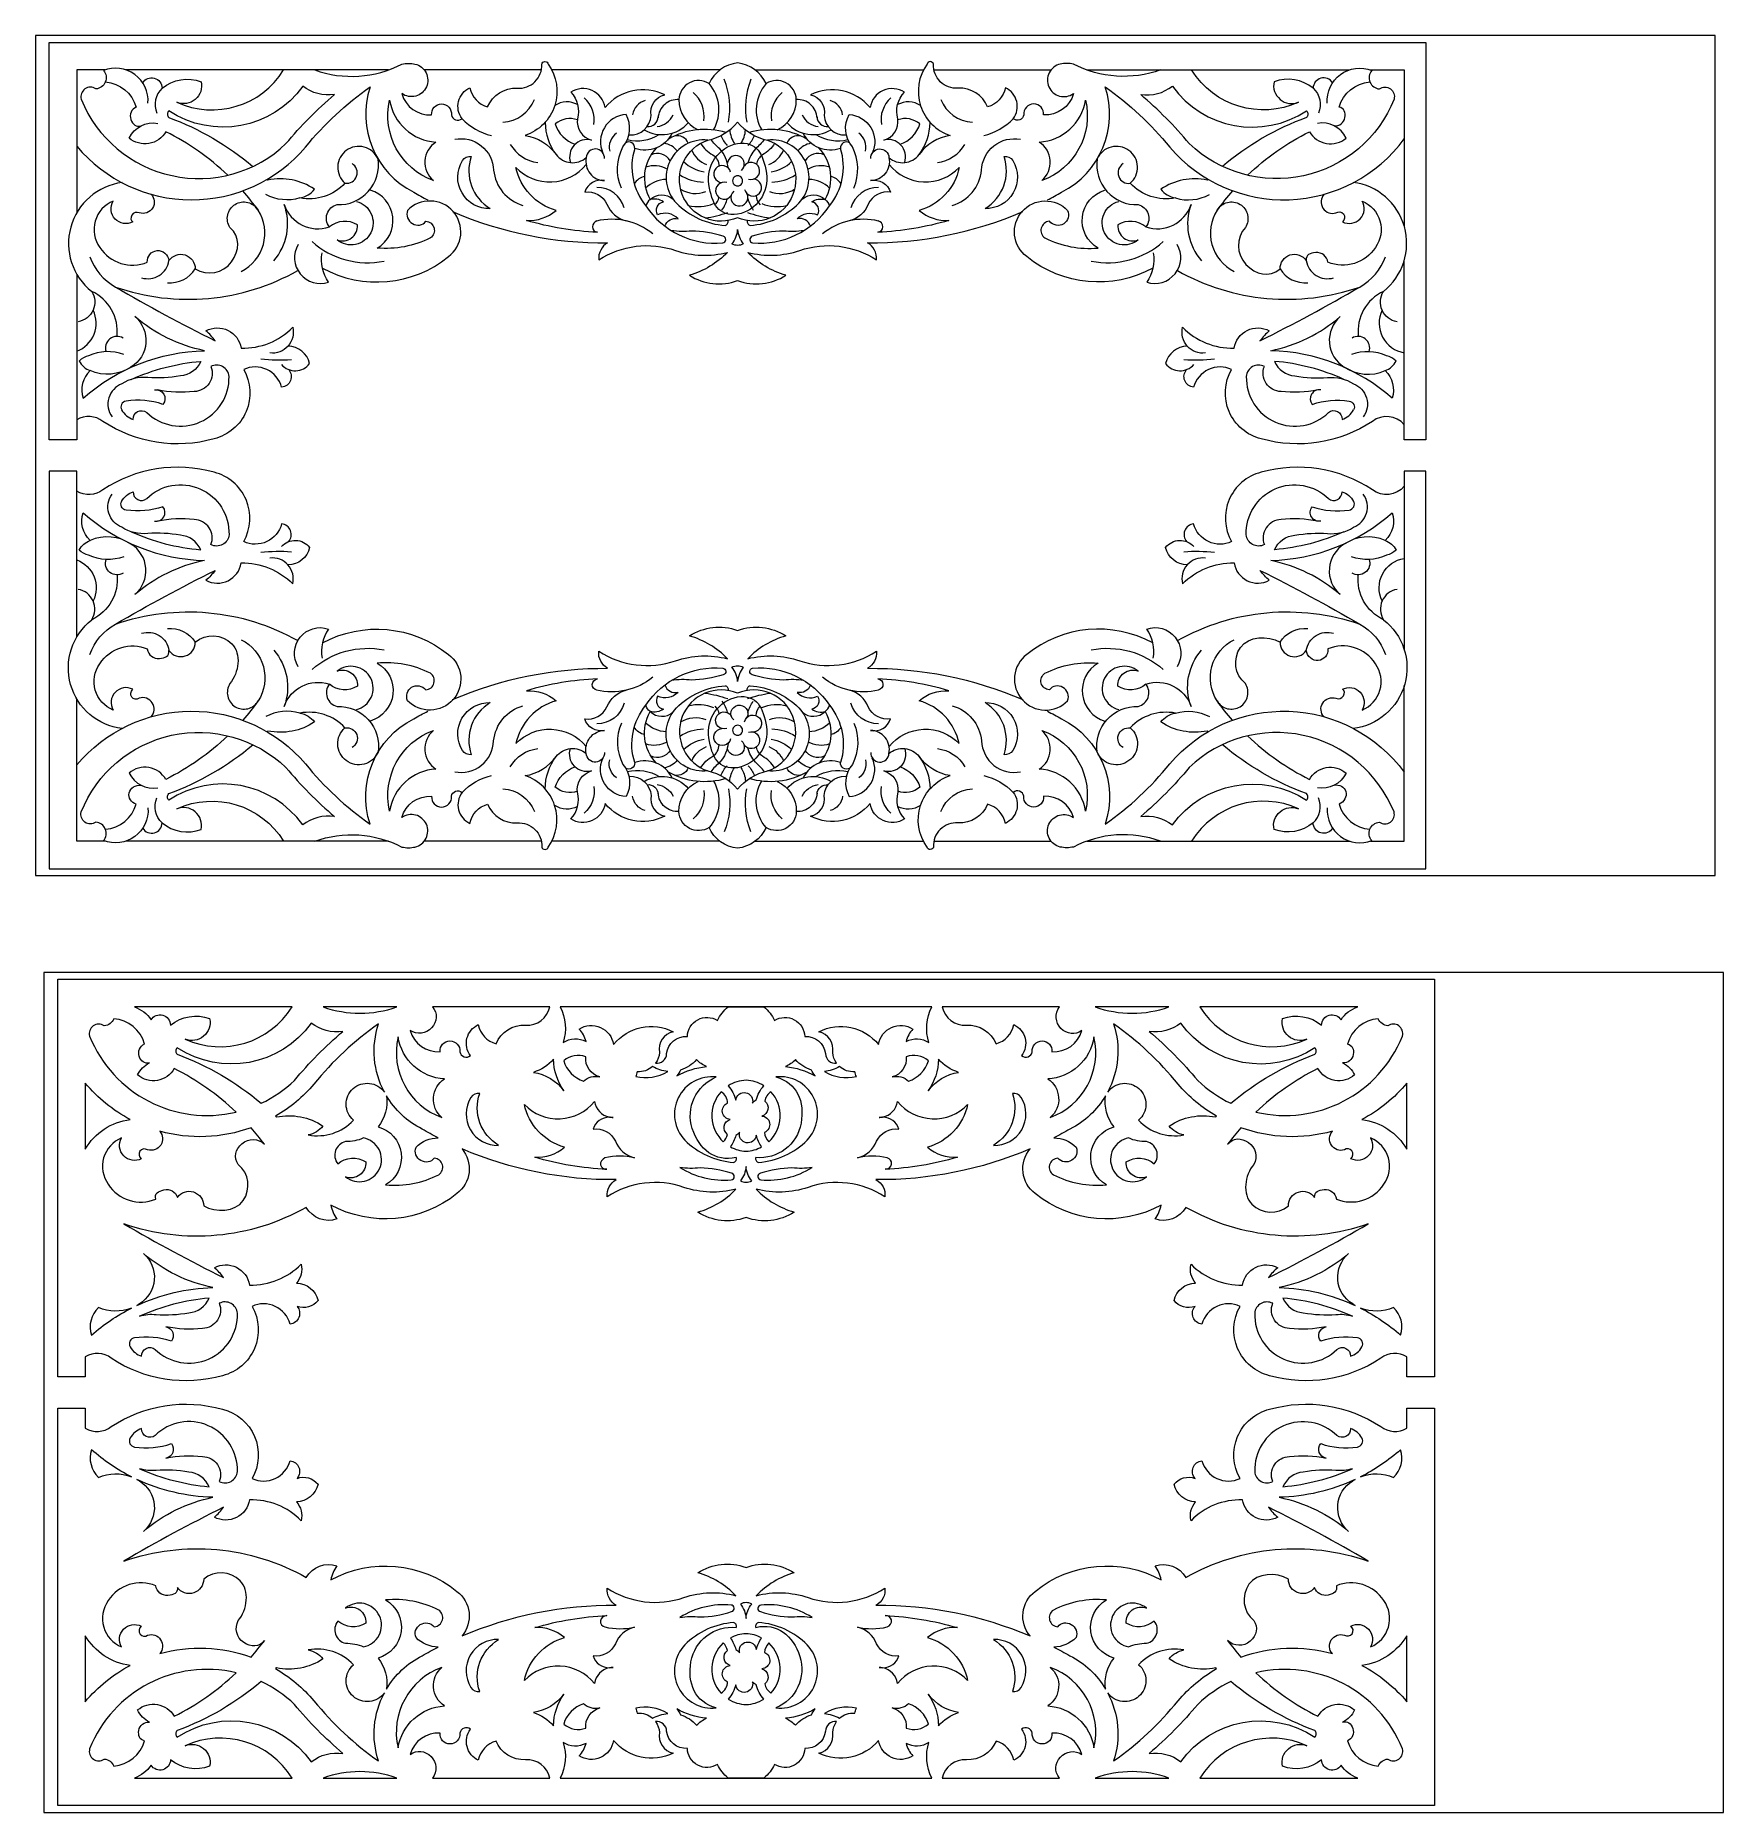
# Model space of a CAD drawing. Header units: millimetres. Extents: x 4333 to 4578, y 940 to 1198.
import ezdxf

# ---------------------------------------------------------------- set-up
doc = ezdxf.new("R2010")
doc.units = ezdxf.units.MM
doc.header["$MEASUREMENT"] = 0
doc.layers.add('SITARA ALL', color=18, linetype='Continuous', true_color=0x000000)

msp = doc.modelspace()

# ---------------------------------------------------------------- linework, layer by layer
at = {"layer": 'SITARA ALL', "lineweight": 9}
for points, knots in [([(4332.51, 1198.4), (4332.51, 1198.4), (4576.51, 1198.4), (4576.51, 1198.4), (4576.51, 1198.4), (4576.51, 1076.4), (4576.51, 1076.4), (4576.51, 1076.4), (4332.51, 1076.4), (4332.51, 1076.4), (4332.51, 1076.4), (4332.51, 1198.4), (4332.51, 1198.4)], [0, 0, 0, 0, 0.25, 0.25, 0.25, 0.5, 0.5, 0.5, 0.75, 0.75, 0.75, 1, 1, 1, 1]), ([(4338.51, 1163.73), (4338.51, 1163.73), (4338.51, 1139.69), (4338.51, 1139.69), (4338.51, 1139.69), (4334.51, 1139.69), (4334.51, 1139.69), (4334.51, 1139.69), (4334.51, 1197.4), (4334.51, 1197.4), (4334.51, 1197.4), (4434.51, 1197.4), (4434.51, 1197.4), (4434.51, 1197.4), (4534.51, 1197.4), (4534.51, 1197.4), (4534.51, 1197.4), (4534.51, 1139.69), (4534.51, 1139.69), (4534.51, 1139.69), (4531.36, 1139.69), (4531.36, 1139.69), (4531.36, 1139.69), (4531.36, 1165.68), (4531.36, 1165.68)], [0, 0, 0, 0, 0.111111, 0.111111, 0.111111, 0.222222, 0.222222, 0.222222, 0.333333, 0.333333, 0.333333, 0.444444, 0.444444, 0.444444, 0.555556, 0.555556, 0.555556, 0.666667, 0.666667, 0.666667, 0.777778, 0.777778, 0.777778, 1, 1, 1, 1]), ([(4342.59, 1193.4), (4342.59, 1193.4), (4338.51, 1193.4), (4338.51, 1193.4), (4338.51, 1193.4), (4338.51, 1172.72), (4338.51, 1172.72)], [0, 0, 0, 0, 0.333333, 0.333333, 0.333333, 1, 1, 1, 1]), ([(4348.85, 1188.58), (4348.96, 1190.21), (4348.23, 1191.77), (4346.92, 1192.74), (4345.6, 1193.7), (4343.9, 1193.92), (4342.39, 1193.33), (4342.78, 1192.86), (4342.89, 1192.22), (4342.65, 1191.65), (4342.42, 1191.09), (4341.89, 1190.7), (4341.28, 1190.65), (4340.8, 1190.99), (4340.16, 1190.98), (4339.68, 1190.64), (4339.21, 1190.3), (4338.99, 1189.72), (4339.15, 1189.15), (4341.43, 1183.49), (4346.37, 1179.33), (4352.34, 1178.05), (4358.31, 1176.76), (4364.49, 1178.48), (4368.9, 1182.7), (4371.04, 1185.27), (4373.4, 1187.66), (4375.95, 1189.83), (4374.31, 1189.59), (4372.64, 1190.03), (4371.34, 1191.05), (4366.87, 1184.83), (4358.28, 1183.25), (4351.88, 1187.45), (4351.75, 1187.33), (4351.67, 1187.16), (4351.68, 1186.98), (4351.68, 1186.8), (4351.75, 1186.63), (4351.88, 1186.5), (4356.32, 1184.85), (4360.46, 1182.45), (4364.09, 1179.4)], [0, 0, 0, 0, 0.066667, 0.066667, 0.066667, 0.133333, 0.133333, 0.133333, 0.2, 0.2, 0.2, 0.266667, 0.266667, 0.266667, 0.333333, 0.333333, 0.333333, 0.4, 0.4, 0.4, 0.466667, 0.466667, 0.466667, 0.533333, 0.533333, 0.533333, 0.6, 0.6, 0.6, 0.666667, 0.666667, 0.666667, 0.733333, 0.733333, 0.733333, 0.8, 0.8, 0.8, 0.866667, 0.866667, 0.866667, 1, 1, 1, 1]), ([(4348.08, 1191.53), (4348.43, 1192.11), (4349.12, 1192.39), (4349.77, 1192.21), (4350.43, 1192.04), (4350.89, 1191.43), (4350.9, 1190.75), (4352.5, 1192.05), (4354.66, 1192.4), (4356.59, 1191.69), (4356.79, 1190.74), (4356.46, 1189.75), (4355.71, 1189.13), (4354.97, 1188.5), (4353.93, 1188.34), (4353.03, 1188.71), (4358.65, 1186.15), (4365.3, 1188.15), (4368.56, 1193.4)], [0, 0, 0, 0, 0.142857, 0.142857, 0.142857, 0.285714, 0.285714, 0.285714, 0.428571, 0.428571, 0.428571, 0.571429, 0.571429, 0.571429, 0.714286, 0.714286, 0.714286, 1, 1, 1, 1]), ([(4373.08, 1193.4), (4377.23, 1191.91), (4381.81, 1192.22), (4385.73, 1194.25), (4386.36, 1194.39), (4387.01, 1194.39), (4387.64, 1194.25), (4388.34, 1194.09), (4388.93, 1193.63), (4389.25, 1192.99), (4389.56, 1192.35), (4389.58, 1191.6), (4389.29, 1190.94), (4388.99, 1190.29), (4388.43, 1189.8), (4387.74, 1189.62), (4387.05, 1189.43), (4386.31, 1189.56), (4385.72, 1189.97), (4386.26, 1188.05), (4388.06, 1186.76), (4390.06, 1186.89), (4390.02, 1187.29), (4390.16, 1187.69), (4390.43, 1187.99), (4390.71, 1188.29), (4391.09, 1188.46), (4391.5, 1188.46), (4391.9, 1188.46), (4392.29, 1188.29), (4392.57, 1187.99), (4392.84, 1187.69), (4392.97, 1187.29), (4392.94, 1186.89), (4392.99, 1186.55), (4393.22, 1186.27), (4393.54, 1186.15), (4393.86, 1186.03), (4394.21, 1186.1), (4394.47, 1186.32), (4393.93, 1187.04), (4393.75, 1187.96), (4393.97, 1188.84), (4394.19, 1189.71), (4394.8, 1190.44), (4395.62, 1190.82), (4395.89, 1189.48), (4396.88, 1188.41), (4398.19, 1188.03), (4398.89, 1189.76), (4400.62, 1190.86), (4402.49, 1190.75), (4403.44, 1190.68), (4404.38, 1191.02), (4405.07, 1191.69), (4405.75, 1192.37), (4406.11, 1193.29), (4406.06, 1194.25), (4406.11, 1194.46), (4406.3, 1194.62), (4406.52, 1194.62), (4406.74, 1194.62), (4406.94, 1194.46), (4406.99, 1194.25), (4408.25, 1192.5), (4408.6, 1190.27), (4407.94, 1188.22), (4407.28, 1186.18), (4405.67, 1184.56), (4403.63, 1183.89), (4405.45, 1183.61), (4407.08, 1182.6), (4408.14, 1181.1), (4408.66, 1180.45), (4409.42, 1180.03), (4410.25, 1179.95), (4411.07, 1179.87), (4411.9, 1180.13), (4412.53, 1180.67)], [0, 0, 0, 0, 0.037037, 0.037037, 0.037037, 0.074074, 0.074074, 0.074074, 0.111111, 0.111111, 0.111111, 0.148148, 0.148148, 0.148148, 0.185185, 0.185185, 0.185185, 0.222222, 0.222222, 0.222222, 0.259259, 0.259259, 0.259259, 0.296296, 0.296296, 0.296296, 0.333333, 0.333333, 0.333333, 0.37037, 0.37037, 0.37037, 0.407407, 0.407407, 0.407407, 0.444444, 0.444444, 0.444444, 0.481481, 0.481481, 0.481481, 0.518519, 0.518519, 0.518519, 0.555556, 0.555556, 0.555556, 0.592593, 0.592593, 0.592593, 0.62963, 0.62963, 0.62963, 0.666667, 0.666667, 0.666667, 0.703704, 0.703704, 0.703704, 0.740741, 0.740741, 0.740741, 0.777778, 0.777778, 0.777778, 0.814815, 0.814815, 0.814815, 0.851852, 0.851852, 0.851852, 0.888889, 0.888889, 0.888889, 0.925926, 0.925926, 0.925926, 1, 1, 1, 1]), ([(4446.06, 1186.43), (4446.02, 1187.19), (4445.67, 1187.9), (4445.11, 1188.4), (4444.54, 1188.9), (4443.79, 1189.15), (4443.04, 1189.1), (4443.01, 1190.13), (4442.43, 1191.06), (4441.52, 1191.54), (4440.61, 1192.02), (4439.52, 1191.98), (4438.65, 1191.42), (4437.89, 1193.07), (4436.32, 1194.21), (4434.51, 1194.43), (4432.69, 1194.24), (4431.12, 1193.09), (4430.37, 1191.42), (4429.51, 1191.97), (4428.41, 1192.02), (4427.5, 1191.54), (4426.59, 1191.05), (4426.01, 1190.13), (4425.99, 1189.1), (4425.23, 1189.15), (4424.48, 1188.9), (4423.92, 1188.39), (4423.35, 1187.89), (4423, 1187.19), (4422.96, 1186.43)], [0, 0, 0, 0, 0.090909, 0.090909, 0.090909, 0.181818, 0.181818, 0.181818, 0.272727, 0.272727, 0.272727, 0.363636, 0.363636, 0.363636, 0.454545, 0.454545, 0.454545, 0.545455, 0.545455, 0.545455, 0.636364, 0.636364, 0.636364, 0.727273, 0.727273, 0.727273, 0.818182, 0.818182, 0.818182, 1, 1, 1, 1]), ([(4495.95, 1193.4), (4491.8, 1191.91), (4487.21, 1192.22), (4483.3, 1194.25), (4482.67, 1194.39), (4482.01, 1194.39), (4481.38, 1194.25), (4480.69, 1194.09), (4480.1, 1193.62), (4479.78, 1192.98), (4479.46, 1192.34), (4479.44, 1191.6), (4479.74, 1190.94), (4480.03, 1190.29), (4480.6, 1189.8), (4481.29, 1189.62), (4481.98, 1189.43), (4482.72, 1189.56), (4483.3, 1189.97), (4482.77, 1188.05), (4480.96, 1186.76), (4478.96, 1186.89), (4479, 1187.29), (4478.86, 1187.69), (4478.59, 1187.99), (4478.32, 1188.29), (4477.93, 1188.46), (4477.52, 1188.46), (4477.12, 1188.46), (4476.73, 1188.29), (4476.46, 1187.99), (4476.18, 1187.69), (4476.05, 1187.29), (4476.08, 1186.89), (4476.03, 1186.55), (4475.81, 1186.27), (4475.49, 1186.15), (4475.17, 1186.03), (4474.81, 1186.1), (4474.55, 1186.32), (4475.09, 1187.04), (4475.27, 1187.97), (4475.05, 1188.84), (4474.83, 1189.71), (4474.23, 1190.44), (4473.41, 1190.82), (4473.14, 1189.48), (4472.14, 1188.41), (4470.83, 1188.03), (4470.13, 1189.76), (4468.41, 1190.86), (4466.54, 1190.75), (4465.58, 1190.68), (4464.65, 1191.02), (4463.96, 1191.69), (4463.28, 1192.36), (4462.91, 1193.29), (4462.96, 1194.25), (4462.91, 1194.46), (4462.71, 1194.61), (4462.49, 1194.61), (4462.27, 1194.61), (4462.08, 1194.46), (4462.03, 1194.25), (4460.77, 1192.5), (4460.43, 1190.26), (4461.09, 1188.21), (4461.76, 1186.16), (4463.35, 1184.56), (4465.39, 1183.89), (4463.57, 1183.61), (4461.94, 1182.6), (4460.88, 1181.1), (4461.89, 1182.46), (4462.45, 1184.1), (4462.48, 1185.79)], [0, 0, 0, 0, 0.038462, 0.038462, 0.038462, 0.076923, 0.076923, 0.076923, 0.115385, 0.115385, 0.115385, 0.153846, 0.153846, 0.153846, 0.192308, 0.192308, 0.192308, 0.230769, 0.230769, 0.230769, 0.269231, 0.269231, 0.269231, 0.307692, 0.307692, 0.307692, 0.346154, 0.346154, 0.346154, 0.384615, 0.384615, 0.384615, 0.423077, 0.423077, 0.423077, 0.461538, 0.461538, 0.461538, 0.5, 0.5, 0.5, 0.538462, 0.538462, 0.538462, 0.576923, 0.576923, 0.576923, 0.615385, 0.615385, 0.615385, 0.653846, 0.653846, 0.653846, 0.692308, 0.692308, 0.692308, 0.730769, 0.730769, 0.730769, 0.769231, 0.769231, 0.769231, 0.807692, 0.807692, 0.807692, 0.846154, 0.846154, 0.846154, 0.884615, 0.884615, 0.884615, 0.923077, 0.923077, 0.923077, 1, 1, 1, 1]), ([(4520.17, 1188.58), (4520.06, 1190.2), (4520.78, 1191.77), (4522.09, 1192.73), (4523.4, 1193.7), (4525.12, 1193.92), (4526.64, 1193.33), (4526.24, 1192.86), (4526.14, 1192.21), (4526.38, 1191.65), (4526.61, 1191.08), (4527.14, 1190.7), (4527.75, 1190.65), (4528.22, 1190.99), (4528.86, 1190.99), (4529.34, 1190.66), (4529.81, 1190.33), (4530.03, 1189.71), (4529.87, 1189.15), (4527.61, 1183.5), (4522.69, 1179.33), (4516.74, 1178.03), (4510.79, 1176.73), (4504.54, 1178.5), (4500.13, 1182.7), (4497.98, 1185.27), (4495.62, 1187.66), (4493.07, 1189.83), (4494.71, 1189.59), (4496.38, 1190.03), (4497.68, 1191.05), (4502.17, 1184.83), (4510.74, 1183.24), (4517.15, 1187.45), (4517.28, 1187.33), (4517.35, 1187.16), (4517.35, 1186.98), (4517.35, 1186.8), (4517.28, 1186.63), (4517.15, 1186.5), (4512.7, 1184.85), (4508.57, 1182.45), (4504.94, 1179.4)], [0, 0, 0, 0, 0.066667, 0.066667, 0.066667, 0.133333, 0.133333, 0.133333, 0.2, 0.2, 0.2, 0.266667, 0.266667, 0.266667, 0.333333, 0.333333, 0.333333, 0.4, 0.4, 0.4, 0.466667, 0.466667, 0.466667, 0.533333, 0.533333, 0.533333, 0.6, 0.6, 0.6, 0.666667, 0.666667, 0.666667, 0.733333, 0.733333, 0.733333, 0.8, 0.8, 0.8, 0.866667, 0.866667, 0.866667, 1, 1, 1, 1]), ([(4518.12, 1190.75), (4516.53, 1192.05), (4514.37, 1192.41), (4512.44, 1191.69), (4512.23, 1190.74), (4512.58, 1189.75), (4513.33, 1189.13), (4514.07, 1188.5), (4515.09, 1188.34), (4516, 1188.71), (4510.38, 1186.15), (4503.73, 1188.16), (4500.46, 1193.4)], [0, 0, 0, 0, 0.2, 0.2, 0.2, 0.4, 0.4, 0.4, 0.6, 0.6, 0.6, 1, 1, 1, 1]), ([(4520.95, 1191.53), (4520.59, 1192.11), (4519.89, 1192.38), (4519.24, 1192.19), (4518.58, 1192), (4518.13, 1191.43), (4518.12, 1190.75), (4519.12, 1189.82), (4519.43, 1188.36), (4518.89, 1187.11)], [0, 0, 0, 0, 0.25, 0.25, 0.25, 0.5, 0.5, 0.5, 1, 1, 1, 1]), ([(4526.43, 1193.4), (4526.43, 1193.4), (4531.36, 1193.4), (4531.36, 1193.4), (4531.36, 1193.4), (4531.36, 1170.77), (4531.36, 1170.77)], [0, 0, 0, 0, 0.333333, 0.333333, 0.333333, 1, 1, 1, 1]), ([(4338.51, 1182.32), (4342.63, 1177.41), (4348.71, 1174.56), (4355.12, 1174.54), (4361.53, 1174.53), (4367.59, 1177.3), (4371.74, 1182.19), (4374.44, 1185.53), (4377.6, 1188.47), (4381.12, 1190.93), (4379.17, 1184.96), (4381.85, 1178.47), (4387.46, 1175.64), (4388.13, 1175.26), (4388.82, 1174.88), (4389.51, 1174.52)], [0, 0, 0, 0, 0.166667, 0.166667, 0.166667, 0.333333, 0.333333, 0.333333, 0.5, 0.5, 0.5, 0.666667, 0.666667, 0.666667, 1, 1, 1, 1]), ([(4342.66, 1191.67), (4344.77, 1191.5), (4346.55, 1190.04), (4347.14, 1188.01), (4346.44, 1187.71), (4346.11, 1186.92), (4346.36, 1186.22), (4346.62, 1185.51), (4347.12, 1185.07), (4347.84, 1185.28)], [0, 0, 0, 0, 0.25, 0.25, 0.25, 0.5, 0.5, 0.5, 1, 1, 1, 1]), ([(4418.8, 1183.97), (4420.44, 1183.89), (4421.83, 1185.14), (4421.93, 1186.78), (4421.68, 1188.16), (4422.57, 1189.48), (4423.94, 1189.79), (4420.97, 1191.26), (4417.38, 1190.51), (4415.26, 1187.95), (4415.09, 1189.04), (4414.37, 1189.97), (4413.36, 1190.42), (4412.35, 1190.86), (4411.19, 1190.78), (4410.27, 1190.17), (4411.25, 1189.15), (4411.63, 1187.68), (4411.25, 1186.3), (4411.04, 1184.9), (4411.92, 1183.57), (4413.29, 1183.22), (4412.38, 1183.46), (4411.42, 1183.18), (4410.78, 1182.49), (4410.15, 1181.81), (4409.94, 1180.84), (4410.24, 1179.95)], [0, 0, 0, 0, 0.1, 0.1, 0.1, 0.2, 0.2, 0.2, 0.3, 0.3, 0.3, 0.4, 0.4, 0.4, 0.5, 0.5, 0.5, 0.6, 0.6, 0.6, 0.7, 0.7, 0.7, 0.8, 0.8, 0.8, 1, 1, 1, 1]), ([(4458.78, 1179.95), (4459.08, 1180.84), (4458.87, 1181.82), (4458.23, 1182.5), (4457.59, 1183.19), (4456.64, 1183.46), (4455.74, 1183.22), (4457.1, 1183.57), (4457.98, 1184.9), (4457.77, 1186.3), (4457.4, 1187.68), (4457.77, 1189.15), (4458.76, 1190.17), (4457.83, 1190.77), (4456.66, 1190.86), (4455.65, 1190.41), (4454.64, 1189.96), (4453.93, 1189.04), (4453.76, 1187.95), (4451.65, 1190.5), (4448.05, 1191.27), (4445.08, 1189.79), (4446.45, 1189.48), (4447.34, 1188.16), (4447.1, 1186.78), (4447.19, 1185.14), (4448.59, 1183.89), (4450.22, 1183.97)], [0, 0, 0, 0, 0.1, 0.1, 0.1, 0.2, 0.2, 0.2, 0.3, 0.3, 0.3, 0.4, 0.4, 0.4, 0.5, 0.5, 0.5, 0.6, 0.6, 0.6, 0.7, 0.7, 0.7, 0.8, 0.8, 0.8, 1, 1, 1, 1]), ([(4479.51, 1174.52), (4480.21, 1174.88), (4480.89, 1175.26), (4481.57, 1175.64), (4487.17, 1178.48), (4489.86, 1184.96), (4487.91, 1190.93), (4491.43, 1188.47), (4494.59, 1185.53), (4497.28, 1182.19), (4501.6, 1177.13), (4507.99, 1174.32), (4514.63, 1174.56), (4521.28, 1174.8), (4527.42, 1178.04), (4531.36, 1183.4)], [0, 0, 0, 0, 0.166667, 0.166667, 0.166667, 0.333333, 0.333333, 0.333333, 0.5, 0.5, 0.5, 0.666667, 0.666667, 0.666667, 1, 1, 1, 1]), ([(4521.19, 1185.28), (4521.94, 1185.21), (4522.61, 1185.74), (4522.73, 1186.48), (4522.85, 1187.22), (4522.62, 1187.85), (4521.89, 1188.01), (4522.47, 1190.04), (4524.26, 1191.5), (4526.36, 1191.67)], [0, 0, 0, 0, 0.25, 0.25, 0.25, 0.5, 0.5, 0.5, 1, 1, 1, 1]), ([(4390.33, 1177.33), (4389.48, 1178.04), (4389.02, 1179.11), (4389.09, 1180.22), (4389.16, 1181.32), (4389.76, 1182.33), (4390.69, 1182.93), (4387.29, 1183.12), (4384.49, 1185.67), (4383.96, 1189.03), (4382.82, 1184.08), (4385.55, 1179.05), (4390.33, 1177.33)], [0, 0, 0, 0, 0.25, 0.25, 0.25, 0.5, 0.5, 0.5, 0.75, 0.75, 0.75, 1, 1, 1, 1]), ([(4478.7, 1177.33), (4483.48, 1179.06), (4486.21, 1184.08), (4485.06, 1189.03), (4484.54, 1185.67), (4481.73, 1183.12), (4478.34, 1182.93), (4479.27, 1182.33), (4479.86, 1181.33), (4479.93, 1180.23), (4480, 1179.12), (4479.54, 1178.05), (4478.7, 1177.33)], [0, 0, 0, 0, 0.25, 0.25, 0.25, 0.5, 0.5, 0.5, 0.75, 0.75, 0.75, 1, 1, 1, 1]), ([(4360.43, 1178.11), (4357.77, 1180.66), (4354.73, 1182.79), (4351.44, 1184.44), (4350.92, 1183.53), (4350.02, 1182.9), (4348.99, 1182.72), (4347.97, 1182.55), (4346.91, 1182.84), (4346.11, 1183.51), (4346.86, 1185.08), (4348.57, 1185.96), (4350.29, 1185.64)], [0, 0, 0, 0, 0.2, 0.2, 0.2, 0.4, 0.4, 0.4, 0.6, 0.6, 0.6, 1, 1, 1, 1]), ([(4411.23, 1186.16), (4410.13, 1186.53), (4408.92, 1186.31), (4408.02, 1185.58), (4408.44, 1184.18), (4409.51, 1183.07), (4410.89, 1182.61)], [0, 0, 0, 0, 0.333333, 0.333333, 0.333333, 1, 1, 1, 1]), ([(4417.63, 1176.25), (4416.8, 1178.18), (4416.88, 1180.38), (4417.85, 1182.25), (4418.95, 1183.57), (4419.14, 1185.42), (4418.32, 1186.93), (4417.01, 1186.85), (4415.83, 1186.14), (4415.16, 1185.02), (4414.49, 1183.9), (4414.4, 1182.53), (4414.95, 1181.34)], [0, 0, 0, 0, 0.2, 0.2, 0.2, 0.4, 0.4, 0.4, 0.6, 0.6, 0.6, 1, 1, 1, 1]), ([(4421.37, 1185.2), (4421.77, 1185.16), (4422.17, 1185.28), (4422.48, 1185.55), (4422.79, 1185.82), (4422.97, 1186.2), (4422.98, 1186.6)], [0, 0, 0, 0, 0.333333, 0.333333, 0.333333, 1, 1, 1, 1]), ([(4430.18, 1183.21), (4431.88, 1183.57), (4433.41, 1184.5), (4434.51, 1185.84), (4435.62, 1184.5), (4437.15, 1183.57), (4438.85, 1183.21)], [0, 0, 0, 0, 0.333333, 0.333333, 0.333333, 1, 1, 1, 1]), ([(4446.05, 1186.6), (4446.06, 1186.2), (4446.24, 1185.81), (4446.54, 1185.55), (4446.85, 1185.28), (4447.25, 1185.16), (4447.66, 1185.2)], [0, 0, 0, 0, 0.333333, 0.333333, 0.333333, 1, 1, 1, 1]), ([(4451.39, 1176.25), (4452.23, 1178.18), (4452.15, 1180.38), (4451.18, 1182.25), (4450.07, 1183.57), (4449.89, 1185.42), (4450.71, 1186.93), (4452.01, 1186.86), (4453.19, 1186.14), (4453.86, 1185.03), (4454.54, 1183.91), (4454.62, 1182.53), (4454.08, 1181.34)], [0, 0, 0, 0, 0.2, 0.2, 0.2, 0.4, 0.4, 0.4, 0.6, 0.6, 0.6, 1, 1, 1, 1]), ([(4458.13, 1182.61), (4459.51, 1183.08), (4460.58, 1184.18), (4461, 1185.58), (4460.11, 1186.31), (4458.89, 1186.53), (4457.79, 1186.16)], [0, 0, 0, 0, 0.333333, 0.333333, 0.333333, 1, 1, 1, 1]), ([(4508.59, 1178.11), (4511.26, 1180.66), (4514.29, 1182.79), (4517.59, 1184.44), (4518.11, 1183.53), (4519.01, 1182.9), (4520.04, 1182.73), (4521.07, 1182.55), (4522.12, 1182.83), (4522.91, 1183.51), (4522.16, 1185.09), (4520.45, 1185.96), (4518.74, 1185.64)], [0, 0, 0, 0, 0.2, 0.2, 0.2, 0.4, 0.4, 0.4, 0.6, 0.6, 0.6, 1, 1, 1, 1]), ([(4379.15, 1174.3), (4380.09, 1174.06), (4380.87, 1173.41), (4381.27, 1172.53), (4381.67, 1171.64), (4381.64, 1170.62), (4381.21, 1169.75), (4380.77, 1168.89), (4379.97, 1168.27), (4379.02, 1168.07), (4378.07, 1167.86), (4377.08, 1168.11), (4376.32, 1168.72), (4377.02, 1168.45), (4377.8, 1168.55), (4378.4, 1169), (4379, 1169.44), (4379.33, 1170.15), (4379.27, 1170.89), (4378, 1171.7), (4376.35, 1171.58), (4375.2, 1170.6), (4374.77, 1171.14), (4374.64, 1171.87), (4374.87, 1172.52), (4375.1, 1173.18), (4375.65, 1173.68), (4376.32, 1173.84), (4378.05, 1173.77), (4379.71, 1174.48), (4380.86, 1175.77), (4382.01, 1177.06), (4382.53, 1178.78), (4382.27, 1180.49), (4381.9, 1181.33), (4381.16, 1181.97), (4380.26, 1182.21), (4379.36, 1182.44), (4378.41, 1182.27), (4377.66, 1181.71), (4376.92, 1181.16), (4376.46, 1180.3), (4376.42, 1179.37), (4376.39, 1178.44), (4376.77, 1177.55), (4377.47, 1176.95), (4375.8, 1175.15), (4373.32, 1174.35), (4370.91, 1174.81), (4369.26, 1174.31), (4367.48, 1174.49), (4365.97, 1175.31)], [0, 0, 0, 0, 0.055556, 0.055556, 0.055556, 0.111111, 0.111111, 0.111111, 0.166667, 0.166667, 0.166667, 0.222222, 0.222222, 0.222222, 0.277778, 0.277778, 0.277778, 0.333333, 0.333333, 0.333333, 0.388889, 0.388889, 0.388889, 0.444444, 0.444444, 0.444444, 0.5, 0.5, 0.5, 0.555556, 0.555556, 0.555556, 0.611111, 0.611111, 0.611111, 0.666667, 0.666667, 0.666667, 0.722222, 0.722222, 0.722222, 0.777778, 0.777778, 0.777778, 0.833333, 0.833333, 0.833333, 0.888889, 0.888889, 0.888889, 1, 1, 1, 1]), ([(4393.41, 1183.33), (4394.77, 1183.6), (4396.19, 1183.26), (4397.27, 1182.39), (4398.36, 1181.53), (4399.02, 1180.23), (4399.06, 1178.84), (4399.32, 1176.42), (4401, 1174.4), (4403.33, 1173.73)], [0, 0, 0, 0, 0.25, 0.25, 0.25, 0.5, 0.5, 0.5, 1, 1, 1, 1]), ([(4415.16, 1180.52), (4415.18, 1180.87), (4415.06, 1181.22), (4414.83, 1181.49), (4414.6, 1181.75), (4414.27, 1181.91), (4413.92, 1181.93), (4413.57, 1181.95), (4413.22, 1181.83), (4412.96, 1181.59), (4412.7, 1181.35), (4412.54, 1181.02), (4412.53, 1180.67), (4412.35, 1179.86), (4412.55, 1179.01), (4413.07, 1178.36), (4413.58, 1177.71), (4414.36, 1177.33), (4415.19, 1177.33), (4413.94, 1177.59), (4412.68, 1176.87), (4412.29, 1175.65), (4413.63, 1175.85), (4414.95, 1175.14), (4415.53, 1173.91), (4415.99, 1172.69), (4417.04, 1171.78), (4418.31, 1171.49)], [0, 0, 0, 0, 0.1, 0.1, 0.1, 0.2, 0.2, 0.2, 0.3, 0.3, 0.3, 0.4, 0.4, 0.4, 0.5, 0.5, 0.5, 0.6, 0.6, 0.6, 0.7, 0.7, 0.7, 0.8, 0.8, 0.8, 1, 1, 1, 1]), ([(4419.56, 1182), (4419.59, 1182.33), (4419.44, 1182.64), (4419.16, 1182.82), (4418.88, 1182.99), (4418.54, 1183), (4418.25, 1182.83)], [0, 0, 0, 0, 0.333333, 0.333333, 0.333333, 1, 1, 1, 1]), ([(4425.01, 1184.23), (4424.03, 1182.21), (4421.68, 1181.25), (4419.56, 1182), (4418.66, 1179.12), (4419.27, 1175.99), (4421.18, 1173.65)], [0, 0, 0, 0, 0.333333, 0.333333, 0.333333, 1, 1, 1, 1]), ([(4422.71, 1182.07), (4420.77, 1180.06), (4420.4, 1177), (4421.82, 1174.59), (4422.73, 1175.45), (4424.14, 1175.49), (4425.1, 1174.69)], [0, 0, 0, 0, 0.333333, 0.333333, 0.333333, 1, 1, 1, 1]), ([(4435.93, 1171.52), (4435.88, 1171.38), (4435.89, 1171.21), (4435.97, 1171.08), (4436.04, 1170.94), (4436.17, 1170.85), (4436.33, 1170.82), (4439, 1171.01), (4441.51, 1172.16), (4443.41, 1174.05), (4444.97, 1175.72), (4445.33, 1178.19), (4444.3, 1180.24), (4443.27, 1182.28), (4441.12, 1183.47), (4438.85, 1183.21), (4440.41, 1182.69), (4441.68, 1181.55), (4442.38, 1180.06), (4443.08, 1178.57), (4443.14, 1176.85), (4442.55, 1175.32), (4441.96, 1173.78), (4440.77, 1172.55), (4439.26, 1171.91), (4437.74, 1171.28), (4436.02, 1171.29), (4434.51, 1171.94), (4433, 1171.28), (4431.29, 1171.27), (4429.78, 1171.91), (4428.26, 1172.55), (4427.06, 1173.78), (4426.47, 1175.32), (4425.88, 1176.85), (4425.94, 1178.56), (4426.64, 1180.05), (4427.34, 1181.54), (4428.62, 1182.68), (4430.18, 1183.21), (4427.9, 1183.45), (4425.71, 1182.25), (4424.7, 1180.19), (4423.69, 1178.14), (4424.04, 1175.71), (4425.62, 1174.05), (4427.52, 1172.16), (4430.03, 1171.01), (4432.7, 1170.82), (4432.85, 1170.85), (4432.98, 1170.94), (4433.06, 1171.08), (4433.13, 1171.22), (4433.15, 1171.38), (4433.09, 1171.52)], [0, 0, 0, 0, 0.052632, 0.052632, 0.052632, 0.105263, 0.105263, 0.105263, 0.157895, 0.157895, 0.157895, 0.210526, 0.210526, 0.210526, 0.263158, 0.263158, 0.263158, 0.315789, 0.315789, 0.315789, 0.368421, 0.368421, 0.368421, 0.421053, 0.421053, 0.421053, 0.473684, 0.473684, 0.473684, 0.526316, 0.526316, 0.526316, 0.578947, 0.578947, 0.578947, 0.631579, 0.631579, 0.631579, 0.684211, 0.684211, 0.684211, 0.736842, 0.736842, 0.736842, 0.789474, 0.789474, 0.789474, 0.842105, 0.842105, 0.842105, 0.894737, 0.894737, 0.894737, 1, 1, 1, 1]), ([(4429.14, 1182.75), (4429.58, 1182.05), (4430.18, 1181.48), (4430.9, 1181.07), (4431.45, 1180.7), (4431.8, 1180.1), (4431.83, 1179.43)], [0, 0, 0, 0, 0.333333, 0.333333, 0.333333, 1, 1, 1, 1]), ([(4434.51, 1172.44), (4437.28, 1172.98), (4439.13, 1175.62), (4438.69, 1178.41), (4438.24, 1181.2), (4437.32, 1183.08), (4434.51, 1182.73), (4431.74, 1182.19), (4429.89, 1179.55), (4430.34, 1176.76), (4430.78, 1173.97), (4431.71, 1172.1), (4434.51, 1172.44)], [0, 0, 0, 0, 0.25, 0.25, 0.25, 0.5, 0.5, 0.5, 0.75, 0.75, 0.75, 1, 1, 1, 1]), ([(4433.15, 1179.17), (4433.04, 1180.19), (4432.61, 1181.16), (4431.93, 1181.94), (4431.45, 1182.35), (4431.01, 1182.82), (4430.61, 1183.32)], [0, 0, 0, 0, 0.333333, 0.333333, 0.333333, 1, 1, 1, 1]), ([(4438.41, 1183.32), (4438.02, 1182.82), (4437.57, 1182.35), (4437.09, 1181.94), (4436.57, 1181.34), (4436.2, 1180.64), (4436, 1179.88)], [0, 0, 0, 0, 0.333333, 0.333333, 0.333333, 1, 1, 1, 1]), ([(4439.89, 1182.75), (4439.44, 1182.05), (4438.84, 1181.48), (4438.13, 1181.07), (4437.66, 1180.76), (4437.33, 1180.27), (4437.23, 1179.72)], [0, 0, 0, 0, 0.333333, 0.333333, 0.333333, 1, 1, 1, 1]), ([(4445.09, 1170.72), (4444.82, 1171.53), (4443.99, 1171.99), (4443.16, 1171.79), (4443.94, 1172.58), (4445.12, 1172.81), (4446.13, 1172.36), (4446.33, 1172.72), (4446.36, 1173.15), (4446.19, 1173.52), (4446.03, 1173.89), (4445.7, 1174.16), (4445.3, 1174.25), (4445.87, 1174.63), (4446.57, 1174.76), (4447.23, 1174.58), (4447.54, 1174.35), (4447.76, 1174.02), (4447.85, 1173.65), (4449.76, 1175.99), (4450.36, 1179.12), (4449.46, 1182), (4447.35, 1181.25), (4445, 1182.21), (4444.02, 1184.23)], [0, 0, 0, 0, 0.111111, 0.111111, 0.111111, 0.222222, 0.222222, 0.222222, 0.333333, 0.333333, 0.333333, 0.444444, 0.444444, 0.444444, 0.555556, 0.555556, 0.555556, 0.666667, 0.666667, 0.666667, 0.777778, 0.777778, 0.777778, 1, 1, 1, 1]), ([(4443.93, 1174.69), (4444.89, 1175.49), (4446.3, 1175.45), (4447.21, 1174.59), (4448.62, 1177), (4448.26, 1180.06), (4446.31, 1182.07)], [0, 0, 0, 0, 0.333333, 0.333333, 0.333333, 1, 1, 1, 1]), ([(4450.77, 1182.83), (4450.49, 1183), (4450.14, 1182.99), (4449.86, 1182.81), (4449.58, 1182.64), (4449.43, 1182.33), (4449.46, 1182)], [0, 0, 0, 0, 0.333333, 0.333333, 0.333333, 1, 1, 1, 1]), ([(4453.87, 1180.52), (4453.84, 1180.87), (4453.96, 1181.22), (4454.19, 1181.49), (4454.42, 1181.75), (4454.75, 1181.91), (4455.11, 1181.93), (4455.46, 1181.95), (4455.8, 1181.83), (4456.06, 1181.59), (4456.33, 1181.35), (4456.48, 1181.02), (4456.49, 1180.67), (4457.13, 1180.13), (4457.95, 1179.87), (4458.78, 1179.95), (4459.61, 1180.04), (4460.37, 1180.45), (4460.88, 1181.1)], [0, 0, 0, 0, 0.142857, 0.142857, 0.142857, 0.285714, 0.285714, 0.285714, 0.428571, 0.428571, 0.428571, 0.571429, 0.571429, 0.571429, 0.714286, 0.714286, 0.714286, 1, 1, 1, 1]), ([(4465.69, 1173.73), (4468.02, 1174.4), (4469.71, 1176.42), (4469.96, 1178.84), (4470.01, 1180.23), (4470.66, 1181.52), (4471.74, 1182.39), (4472.83, 1183.25), (4474.25, 1183.59), (4475.61, 1183.33)], [0, 0, 0, 0, 0.25, 0.25, 0.25, 0.5, 0.5, 0.5, 1, 1, 1, 1]), ([(4502.85, 1177.52), (4502.85, 1177.52), (4502.74, 1177.41), (4502.74, 1177.41), (4500.4, 1177.89), (4497.97, 1177.41), (4495.98, 1176.09), (4496.5, 1175.41), (4497.27, 1174.95), (4498.12, 1174.81), (4495.71, 1174.35), (4493.23, 1175.15), (4491.55, 1176.95), (4492.25, 1177.56), (4492.64, 1178.45), (4492.6, 1179.38), (4492.56, 1180.31), (4492.11, 1181.16), (4491.36, 1181.71), (4490.61, 1182.26), (4489.66, 1182.45), (4488.76, 1182.2), (4487.86, 1181.96), (4487.13, 1181.34), (4486.75, 1180.49), (4486.5, 1178.78), (4487.01, 1177.05), (4488.17, 1175.76), (4489.32, 1174.47), (4490.97, 1173.77), (4492.7, 1173.84), (4493.38, 1173.68), (4493.92, 1173.19), (4494.15, 1172.53), (4494.38, 1171.87), (4494.25, 1171.14), (4493.82, 1170.6), (4492.68, 1171.58), (4491.03, 1171.7), (4489.76, 1170.89), (4489.7, 1170.15), (4490.03, 1169.43), (4490.63, 1168.99), (4491.23, 1168.55), (4492.01, 1168.44), (4492.7, 1168.72), (4491.95, 1168.1), (4490.96, 1167.86), (4490.01, 1168.06), (4489.06, 1168.27), (4488.26, 1168.89), (4487.82, 1169.75), (4487.38, 1170.62), (4487.36, 1171.64), (4487.75, 1172.52), (4488.15, 1173.4), (4488.94, 1174.06), (4489.87, 1174.3)], [0, 0, 0, 0, 0.05, 0.05, 0.05, 0.1, 0.1, 0.1, 0.15, 0.15, 0.15, 0.2, 0.2, 0.2, 0.25, 0.25, 0.25, 0.3, 0.3, 0.3, 0.35, 0.35, 0.35, 0.4, 0.4, 0.4, 0.45, 0.45, 0.45, 0.5, 0.5, 0.5, 0.55, 0.55, 0.55, 0.6, 0.6, 0.6, 0.65, 0.65, 0.65, 0.7, 0.7, 0.7, 0.75, 0.75, 0.75, 0.8, 0.8, 0.8, 0.85, 0.85, 0.85, 0.9, 0.9, 0.9, 1, 1, 1, 1]), ([(4377.47, 1176.95), (4378.21, 1176.85), (4378.91, 1177.28), (4379.15, 1177.98), (4379.4, 1178.68), (4379.15, 1179.43), (4378.5, 1179.8)], [0, 0, 0, 0, 0.333333, 0.333333, 0.333333, 1, 1, 1, 1]), ([(4398.57, 1173.28), (4395.98, 1174.83), (4394.83, 1177.98), (4395.81, 1180.84), (4395.31, 1180.91), (4394.81, 1180.67), (4394.55, 1180.24), (4393.65, 1178.81), (4393.62, 1177), (4394.47, 1175.54), (4395.32, 1174.08), (4396.89, 1173.21), (4398.57, 1173.28)], [0, 0, 0, 0, 0.25, 0.25, 0.25, 0.5, 0.5, 0.5, 0.75, 0.75, 0.75, 1, 1, 1, 1]), ([(4414.08, 1171.47), (4413.68, 1171.38), (4413.41, 1171.01), (4413.43, 1170.61), (4413.45, 1170.2), (4413.73, 1169.87), (4414.14, 1169.83), (4410.64, 1169.98), (4407.17, 1170.56), (4403.82, 1171.55), (4405.39, 1171.46), (4406.94, 1171.98), (4408.14, 1173.01), (4405.19, 1173.84), (4402.95, 1176.24), (4402.31, 1179.24), (4403.66, 1177.83), (4405.55, 1177.07), (4407.51, 1177.15), (4409.46, 1177.24), (4411.27, 1178.15), (4412.49, 1179.67)], [0, 0, 0, 0, 0.125, 0.125, 0.125, 0.25, 0.25, 0.25, 0.375, 0.375, 0.375, 0.5, 0.5, 0.5, 0.625, 0.625, 0.625, 0.75, 0.75, 0.75, 1, 1, 1, 1]), ([(4433.49, 1178.55), (4433.39, 1179.01), (4433.04, 1179.37), (4432.58, 1179.48), (4432.13, 1179.6), (4431.65, 1179.45), (4431.35, 1179.09), (4431.04, 1178.73), (4430.97, 1178.23), (4431.15, 1177.8), (4431.34, 1177.37), (4431.75, 1177.08), (4432.22, 1177.06)], [0, 0, 0, 0, 0.2, 0.2, 0.2, 0.4, 0.4, 0.4, 0.6, 0.6, 0.6, 1, 1, 1, 1]), ([(4435.08, 1178.81), (4435.38, 1179.08), (4435.53, 1179.49), (4435.47, 1179.89), (4435.42, 1180.29), (4435.18, 1180.64), (4434.81, 1180.82), (4434.45, 1181.01), (4434.02, 1181), (4433.67, 1180.81), (4433.31, 1180.62), (4433.07, 1180.26), (4433.03, 1179.86)], [0, 0, 0, 0, 0.2, 0.2, 0.2, 0.4, 0.4, 0.4, 0.6, 0.6, 0.6, 1, 1, 1, 1]), ([(4436.1, 1177.56), (4436.55, 1177.42), (4437.04, 1177.54), (4437.37, 1177.88), (4437.69, 1178.22), (4437.8, 1178.71), (4437.64, 1179.15), (4437.48, 1179.59), (4437.09, 1179.91), (4436.62, 1179.96), (4436.16, 1180.02), (4435.7, 1179.81), (4435.45, 1179.41)], [0, 0, 0, 0, 0.2, 0.2, 0.2, 0.4, 0.4, 0.4, 0.6, 0.6, 0.6, 1, 1, 1, 1]), ([(4456.49, 1180.67), (4456.67, 1179.86), (4456.48, 1179.01), (4455.96, 1178.36), (4455.45, 1177.71), (4454.66, 1177.33), (4453.83, 1177.33), (4455.08, 1177.6), (4456.34, 1176.87), (4456.73, 1175.65), (4455.39, 1175.85), (4454.07, 1175.14), (4453.49, 1173.91), (4453.03, 1172.69), (4451.99, 1171.78), (4450.71, 1171.49)], [0, 0, 0, 0, 0.166667, 0.166667, 0.166667, 0.333333, 0.333333, 0.333333, 0.5, 0.5, 0.5, 0.666667, 0.666667, 0.666667, 1, 1, 1, 1]), ([(4456.53, 1179.67), (4457.76, 1178.15), (4459.58, 1177.23), (4461.53, 1177.15), (4463.48, 1177.07), (4465.36, 1177.83), (4466.71, 1179.24), (4466.08, 1176.24), (4463.83, 1173.84), (4460.88, 1173.01), (4462.08, 1171.98), (4463.63, 1171.46), (4465.21, 1171.55), (4461.85, 1170.56), (4458.39, 1169.98), (4454.89, 1169.83), (4455.29, 1169.89), (4455.59, 1170.23), (4455.59, 1170.64), (4455.6, 1171.05), (4455.34, 1171.39), (4454.94, 1171.47)], [0, 0, 0, 0, 0.125, 0.125, 0.125, 0.25, 0.25, 0.25, 0.375, 0.375, 0.375, 0.5, 0.5, 0.5, 0.625, 0.625, 0.625, 0.75, 0.75, 0.75, 1, 1, 1, 1]), ([(4470.45, 1173.28), (4472.14, 1173.22), (4473.72, 1174.09), (4474.56, 1175.56), (4475.4, 1177.02), (4475.38, 1178.81), (4474.48, 1180.24), (4474.21, 1180.67), (4473.71, 1180.91), (4473.21, 1180.84), (4474.2, 1177.99), (4473.04, 1174.83), (4470.45, 1173.28)], [0, 0, 0, 0, 0.25, 0.25, 0.25, 0.5, 0.5, 0.5, 0.75, 0.75, 0.75, 1, 1, 1, 1]), ([(4490.52, 1179.8), (4489.89, 1179.41), (4489.62, 1178.63), (4489.89, 1177.93), (4490.15, 1177.24), (4490.82, 1176.82), (4491.55, 1176.95)], [0, 0, 0, 0, 0.333333, 0.333333, 0.333333, 1, 1, 1, 1]), ([(4345.1, 1177.05), (4341.53, 1176.6), (4338.59, 1174.05), (4337.63, 1170.58), (4336.68, 1167.12), (4337.85, 1163.46), (4340.68, 1161.25)], [0, 0, 0, 0, 0.333333, 0.333333, 0.333333, 1, 1, 1, 1]), ([(4370.91, 1174.81), (4371.76, 1174.95), (4372.52, 1175.41), (4373.05, 1176.09), (4371.06, 1177.41), (4368.62, 1177.89), (4366.28, 1177.41), (4366.28, 1177.41), (4366.17, 1177.52), (4366.17, 1177.52)], [0, 0, 0, 0, 0.25, 0.25, 0.25, 0.5, 0.5, 0.5, 1, 1, 1, 1]), ([(4432.92, 1177.04), (4432.47, 1177.18), (4431.99, 1177.06), (4431.66, 1176.72), (4431.33, 1176.38), (4431.22, 1175.9), (4431.38, 1175.45), (4431.54, 1175.01), (4431.94, 1174.7), (4432.4, 1174.64), (4432.87, 1174.59), (4433.32, 1174.8), (4433.58, 1175.19)], [0, 0, 0, 0, 0.2, 0.2, 0.2, 0.4, 0.4, 0.4, 0.6, 0.6, 0.6, 1, 1, 1, 1]), ([(4435.24, 1177.3), (4435.24, 1177.04), (4435.1, 1176.8), (4434.88, 1176.67), (4434.65, 1176.54), (4434.37, 1176.54), (4434.15, 1176.67), (4433.92, 1176.8), (4433.78, 1177.04), (4433.78, 1177.3), (4433.78, 1177.56), (4433.92, 1177.8), (4434.15, 1177.93), (4434.37, 1178.06), (4434.65, 1178.06), (4434.88, 1177.93), (4435.1, 1177.8), (4435.24, 1177.56), (4435.24, 1177.3)], [0, 0, 0, 0, 0.166667, 0.166667, 0.166667, 0.333333, 0.333333, 0.333333, 0.5, 0.5, 0.5, 0.666667, 0.666667, 0.666667, 0.833333, 0.833333, 0.833333, 1, 1, 1, 1]), ([(4435.53, 1176.06), (4435.63, 1175.6), (4435.99, 1175.24), (4436.44, 1175.12), (4436.9, 1175.01), (4437.37, 1175.16), (4437.68, 1175.52), (4437.98, 1175.87), (4438.06, 1176.37), (4437.87, 1176.8), (4437.68, 1177.24), (4437.28, 1177.52), (4436.81, 1177.55)], [0, 0, 0, 0, 0.2, 0.2, 0.2, 0.4, 0.4, 0.4, 0.6, 0.6, 0.6, 1, 1, 1, 1]), ([(4530.31, 1156.83), (4529.35, 1156.99), (4528.54, 1157.62), (4528.15, 1158.51), (4527.75, 1159.39), (4527.83, 1160.42), (4528.34, 1161.25), (4531.16, 1163.48), (4532.35, 1167.19), (4531.37, 1170.65), (4530.39, 1174.1), (4527.5, 1176.63), (4523.93, 1177.05)], [0, 0, 0, 0, 0.2, 0.2, 0.2, 0.4, 0.4, 0.4, 0.6, 0.6, 0.6, 1, 1, 1, 1]), ([(4349.31, 1175.36), (4349.83, 1174.81), (4349.91, 1173.98), (4349.52, 1173.34), (4349.12, 1172.7), (4348.3, 1172.42), (4347.58, 1172.65), (4347.19, 1172.83), (4346.72, 1172.67), (4346.52, 1172.29), (4346.32, 1171.9), (4346.28, 1171.57), (4346.65, 1171.35), (4345.8, 1170.89), (4344.75, 1171.06), (4344.08, 1171.75), (4343.41, 1172.45), (4343.3, 1173.53), (4343.79, 1174.37), (4342.53, 1173.85), (4341.57, 1172.78), (4341.2, 1171.46), (4340.82, 1170.15), (4341.06, 1168.74), (4341.86, 1167.63), (4343.33, 1165.34), (4346.23, 1164.44), (4348.75, 1165.48), (4348.69, 1166.34), (4349.32, 1167.08), (4350.17, 1167.17), (4351.01, 1167.26), (4351.79, 1166.56), (4351.9, 1165.71), (4352.42, 1166.47), (4353.37, 1166.81), (4354.25, 1166.54), (4355.12, 1166.26), (4355.72, 1165.42), (4355.72, 1164.5), (4357.47, 1163.43), (4359.76, 1163.88), (4360.98, 1165.53), (4362.2, 1167.19), (4362.3, 1169.17), (4360.75, 1170.53), (4360.4, 1171.07), (4360.29, 1171.73), (4360.43, 1172.36), (4360.57, 1172.99), (4360.97, 1173.54), (4361.52, 1173.88), (4362.07, 1174.22), (4362.73, 1174.32), (4363.36, 1174.16), (4363.99, 1174), (4364.53, 1173.6), (4364.85, 1173.04)], [0, 0, 0, 0, 0.05, 0.05, 0.05, 0.1, 0.1, 0.1, 0.15, 0.15, 0.15, 0.2, 0.2, 0.2, 0.25, 0.25, 0.25, 0.3, 0.3, 0.3, 0.35, 0.35, 0.35, 0.4, 0.4, 0.4, 0.45, 0.45, 0.45, 0.5, 0.5, 0.5, 0.55, 0.55, 0.55, 0.6, 0.6, 0.6, 0.65, 0.65, 0.65, 0.7, 0.7, 0.7, 0.75, 0.75, 0.75, 0.8, 0.8, 0.8, 0.85, 0.85, 0.85, 0.9, 0.9, 0.9, 1, 1, 1, 1]), ([(4362.39, 1164.15), (4363.97, 1164.94), (4365.14, 1166.36), (4365.61, 1168.05), (4366.07, 1169.75), (4365.8, 1171.56), (4364.85, 1173.04), (4364.15, 1174.01), (4363.4, 1174.95), (4362.61, 1175.84)], [0, 0, 0, 0, 0.25, 0.25, 0.25, 0.5, 0.5, 0.5, 1, 1, 1, 1]), ([(4374.18, 1164.62), (4380.07, 1161.43), (4387.3, 1162.08), (4392.51, 1166.29), (4393.51, 1167.04), (4394.15, 1168.18), (4394.28, 1169.43), (4394.4, 1170.68), (4394, 1171.92), (4393.17, 1172.86), (4392.34, 1173.8), (4391.15, 1174.35), (4389.9, 1174.37), (4388.65, 1174.4), (4387.44, 1173.91), (4386.57, 1173.01), (4386.29, 1172.28), (4386.59, 1171.46), (4387.26, 1171.08), (4387.94, 1170.7), (4388.74, 1170.81), (4389.22, 1171.42), (4389.78, 1171.39), (4390.26, 1171), (4390.41, 1170.46), (4390.56, 1169.91), (4390.33, 1169.33), (4389.87, 1169.01), (4387.48, 1167.81), (4384.81, 1167.3), (4382.15, 1167.54), (4383.75, 1168.47), (4384.64, 1170.26), (4384.41, 1172.09), (4384.19, 1173.92), (4382.92, 1175.43), (4381.15, 1175.95)], [0, 0, 0, 0, 0.076923, 0.076923, 0.076923, 0.153846, 0.153846, 0.153846, 0.230769, 0.230769, 0.230769, 0.307692, 0.307692, 0.307692, 0.384615, 0.384615, 0.384615, 0.461538, 0.461538, 0.461538, 0.538462, 0.538462, 0.538462, 0.615385, 0.615385, 0.615385, 0.692308, 0.692308, 0.692308, 0.769231, 0.769231, 0.769231, 0.846154, 0.846154, 0.846154, 1, 1, 1, 1]), ([(4423.94, 1170.72), (4424.2, 1171.53), (4425.04, 1171.99), (4425.86, 1171.79), (4425.08, 1172.58), (4423.91, 1172.81), (4422.89, 1172.36), (4422.69, 1172.72), (4422.66, 1173.14), (4422.83, 1173.52), (4422.99, 1173.89), (4423.32, 1174.16), (4423.72, 1174.25), (4423.16, 1174.63), (4422.46, 1174.76), (4421.8, 1174.58), (4421.49, 1174.35), (4421.27, 1174.02), (4421.18, 1173.65), (4423.65, 1169.96), (4427.93, 1167.9), (4432.36, 1168.28), (4432.6, 1168.31), (4432.78, 1168.5), (4432.79, 1168.74), (4432.8, 1168.99), (4432.66, 1169.19), (4432.42, 1169.24), (4430.93, 1169.71), (4429.39, 1169.97), (4427.83, 1170), (4426.85, 1169.91), (4425.87, 1169.93), (4424.9, 1170.06)], [0, 0, 0, 0, 0.083333, 0.083333, 0.083333, 0.166667, 0.166667, 0.166667, 0.25, 0.25, 0.25, 0.333333, 0.333333, 0.333333, 0.416667, 0.416667, 0.416667, 0.5, 0.5, 0.5, 0.583333, 0.583333, 0.583333, 0.666667, 0.666667, 0.666667, 0.75, 0.75, 0.75, 0.833333, 0.833333, 0.833333, 1, 1, 1, 1]), ([(4433.94, 1175.8), (4433.6, 1175.48), (4433.46, 1174.99), (4433.59, 1174.54), (4433.72, 1174.09), (4434.09, 1173.75), (4434.55, 1173.67), (4435.01, 1173.58), (4435.48, 1173.77), (4435.76, 1174.15), (4436.04, 1174.52), (4436.09, 1175.02), (4435.87, 1175.44)], [0, 0, 0, 0, 0.2, 0.2, 0.2, 0.4, 0.4, 0.4, 0.6, 0.6, 0.6, 1, 1, 1, 1]), ([(4494.84, 1164.62), (4488.96, 1161.43), (4481.72, 1162.09), (4476.51, 1166.29), (4475.51, 1167.04), (4474.87, 1168.18), (4474.75, 1169.42), (4474.62, 1170.67), (4475.02, 1171.92), (4475.85, 1172.86), (4476.68, 1173.8), (4477.87, 1174.35), (4479.12, 1174.38), (4480.37, 1174.41), (4481.58, 1173.91), (4482.45, 1173.01), (4482.77, 1172.31), (4482.53, 1171.48), (4481.88, 1171.06), (4481.23, 1170.64), (4480.31, 1170.84), (4479.8, 1171.42), (4479.24, 1171.38), (4478.76, 1170.99), (4478.62, 1170.44), (4478.48, 1169.89), (4478.69, 1169.32), (4479.16, 1169.01), (4481.54, 1167.81), (4484.21, 1167.3), (4486.87, 1167.54), (4485.27, 1168.46), (4484.38, 1170.23), (4484.59, 1172.06), (4484.8, 1173.89), (4486.11, 1175.42), (4487.87, 1175.95)], [0, 0, 0, 0, 0.076923, 0.076923, 0.076923, 0.153846, 0.153846, 0.153846, 0.230769, 0.230769, 0.230769, 0.307692, 0.307692, 0.307692, 0.384615, 0.384615, 0.384615, 0.461538, 0.461538, 0.461538, 0.538462, 0.538462, 0.538462, 0.615385, 0.615385, 0.615385, 0.692308, 0.692308, 0.692308, 0.769231, 0.769231, 0.769231, 0.846154, 0.846154, 0.846154, 1, 1, 1, 1]), ([(4506.41, 1175.84), (4505.62, 1174.95), (4504.87, 1174.01), (4504.17, 1173.04), (4503.22, 1171.56), (4502.95, 1169.74), (4503.42, 1168.04), (4503.89, 1166.35), (4505.05, 1164.93), (4506.63, 1164.15)], [0, 0, 0, 0, 0.25, 0.25, 0.25, 0.5, 0.5, 0.5, 1, 1, 1, 1]), ([(4504.17, 1173.04), (4504.5, 1173.6), (4505.04, 1174), (4505.66, 1174.16), (4506.29, 1174.32), (4506.95, 1174.21), (4507.51, 1173.88), (4508.06, 1173.54), (4508.45, 1172.99), (4508.59, 1172.36), (4508.74, 1171.73), (4508.62, 1171.07), (4508.27, 1170.53), (4506.9, 1168.99), (4506.94, 1166.66), (4508.35, 1165.16), (4509.77, 1163.67), (4511.69, 1163.23), (4513.31, 1164.5), (4513.29, 1165.42), (4513.88, 1166.24), (4514.75, 1166.53), (4515.62, 1166.81), (4516.6, 1166.47), (4517.12, 1165.71), (4517.26, 1164.82), (4517.78, 1164.04), (4518.54, 1163.56), (4519.3, 1163.08), (4520.23, 1162.95), (4521.1, 1163.22)], [0, 0, 0, 0, 0.090909, 0.090909, 0.090909, 0.181818, 0.181818, 0.181818, 0.272727, 0.272727, 0.272727, 0.363636, 0.363636, 0.363636, 0.454545, 0.454545, 0.454545, 0.545455, 0.545455, 0.545455, 0.636364, 0.636364, 0.636364, 0.727273, 0.727273, 0.727273, 0.818182, 0.818182, 0.818182, 1, 1, 1, 1]), ([(4519.71, 1175.36), (4519.2, 1174.8), (4519.13, 1173.97), (4519.55, 1173.33), (4519.96, 1172.69), (4520.72, 1172.41), (4521.44, 1172.65), (4521.79, 1172.89), (4522.27, 1172.82), (4522.53, 1172.49), (4522.8, 1172.15), (4522.7, 1171.63), (4522.37, 1171.35), (4523.23, 1170.9), (4524.28, 1171.09), (4524.95, 1171.79), (4525.61, 1172.5), (4525.74, 1173.54), (4525.23, 1174.37), (4526.5, 1173.85), (4527.45, 1172.78), (4527.83, 1171.47), (4528.21, 1170.16), (4527.96, 1168.74), (4527.17, 1167.63), (4525.69, 1165.34), (4522.79, 1164.44), (4520.27, 1165.48), (4520.16, 1166.35), (4519.37, 1166.96), (4518.5, 1166.87), (4517.64, 1166.78), (4517.06, 1166.58), (4517.12, 1165.71)], [0, 0, 0, 0, 0.083333, 0.083333, 0.083333, 0.166667, 0.166667, 0.166667, 0.25, 0.25, 0.25, 0.333333, 0.333333, 0.333333, 0.416667, 0.416667, 0.416667, 0.5, 0.5, 0.5, 0.583333, 0.583333, 0.583333, 0.666667, 0.666667, 0.666667, 0.75, 0.75, 0.75, 0.833333, 0.833333, 0.833333, 1, 1, 1, 1]), ([(4367.11, 1165.69), (4369.09, 1167.91), (4369.68, 1171.06), (4368.63, 1173.85), (4369.56, 1171.15), (4372.49, 1169.69), (4375.2, 1170.6)], [0, 0, 0, 0, 0.333333, 0.333333, 0.333333, 1, 1, 1, 1]), ([(4393.1, 1172.83), (4400.21, 1169.77), (4407.89, 1168.23), (4415.63, 1168.3), (4414.75, 1167.8), (4414.24, 1166.83), (4414.33, 1165.82), (4417.64, 1167.97), (4421.76, 1168.48), (4425.5, 1167.19), (4427.93, 1166.36), (4430.55, 1166.27), (4433.04, 1166.91), (4431.52, 1165.34), (4429.61, 1164.19), (4427.5, 1163.59), (4429.59, 1162.25), (4432.18, 1161.95), (4434.51, 1162.81), (4436.84, 1161.95), (4439.44, 1162.25), (4441.52, 1163.59), (4439.41, 1164.19), (4437.5, 1165.34), (4435.98, 1166.91), (4438.47, 1166.27), (4441.09, 1166.36), (4443.53, 1167.19), (4447.26, 1168.48), (4451.38, 1167.97), (4454.69, 1165.82), (4454.78, 1166.83), (4454.28, 1167.8), (4453.39, 1168.3), (4461.14, 1168.23), (4468.81, 1169.77), (4475.93, 1172.83)], [0, 0, 0, 0, 0.076923, 0.076923, 0.076923, 0.153846, 0.153846, 0.153846, 0.230769, 0.230769, 0.230769, 0.307692, 0.307692, 0.307692, 0.384615, 0.384615, 0.384615, 0.461538, 0.461538, 0.461538, 0.538462, 0.538462, 0.538462, 0.615385, 0.615385, 0.615385, 0.692308, 0.692308, 0.692308, 0.769231, 0.769231, 0.769231, 0.846154, 0.846154, 0.846154, 1, 1, 1, 1]), ([(4444.12, 1170.06), (4443.15, 1169.93), (4442.17, 1169.91), (4441.19, 1170), (4439.64, 1169.97), (4438.09, 1169.71), (4436.61, 1169.24), (4436.4, 1169.16), (4436.27, 1168.95), (4436.28, 1168.73), (4436.3, 1168.51), (4436.45, 1168.33), (4436.67, 1168.28), (4441.09, 1167.91), (4445.37, 1169.96), (4447.85, 1173.65)], [0, 0, 0, 0, 0.166667, 0.166667, 0.166667, 0.333333, 0.333333, 0.333333, 0.5, 0.5, 0.5, 0.666667, 0.666667, 0.666667, 1, 1, 1, 1]), ([(4493.82, 1170.6), (4496.53, 1169.7), (4499.47, 1171.14), (4500.39, 1173.85), (4499.35, 1171.06), (4499.93, 1167.91), (4501.92, 1165.69)], [0, 0, 0, 0, 0.333333, 0.333333, 0.333333, 1, 1, 1, 1]), ([(4435.34, 1168.13), (4434.85, 1168.73), (4434.56, 1169.46), (4434.51, 1170.23), (4434.47, 1169.46), (4434.18, 1168.73), (4433.69, 1168.13), (4434.2, 1167.85), (4434.82, 1167.85), (4435.34, 1168.13)], [0, 0, 0, 0, 0.333333, 0.333333, 0.333333, 0.666667, 0.666667, 0.666667, 1, 1, 1, 1]), ([(4370.67, 1168.06), (4369.86, 1166.71), (4369.99, 1165), (4370.98, 1163.78), (4371.98, 1162.56), (4373.59, 1162.08), (4375.08, 1162.59), (4374.21, 1163.82), (4373.87, 1165.35), (4374.14, 1166.83)], [0, 0, 0, 0, 0.25, 0.25, 0.25, 0.5, 0.5, 0.5, 1, 1, 1, 1]), ([(4494.88, 1166.83), (4495.15, 1165.35), (4494.81, 1163.82), (4493.94, 1162.59), (4495.43, 1162.09), (4497.08, 1162.58), (4498.06, 1163.81), (4499.05, 1165.04), (4499.17, 1166.72), (4498.36, 1168.06)], [0, 0, 0, 0, 0.25, 0.25, 0.25, 0.5, 0.5, 0.5, 1, 1, 1, 1]), ([(4340.39, 1166.28), (4341.07, 1164.41), (4342.39, 1162.85), (4344.13, 1161.88), (4352.9, 1158.84), (4362.55, 1159.71), (4370.63, 1164.28)], [0, 0, 0, 0, 0.333333, 0.333333, 0.333333, 1, 1, 1, 1]), ([(4347.93, 1163.22), (4348.79, 1162.95), (4349.72, 1163.08), (4350.49, 1163.56), (4351.25, 1164.04), (4351.77, 1164.82), (4351.9, 1165.71)], [0, 0, 0, 0, 0.333333, 0.333333, 0.333333, 1, 1, 1, 1]), ([(4498.4, 1164.28), (4506.48, 1159.71), (4516.12, 1158.84), (4524.89, 1161.88), (4526.63, 1162.85), (4527.96, 1164.41), (4528.63, 1166.28)], [0, 0, 0, 0, 0.333333, 0.333333, 0.333333, 1, 1, 1, 1]), ([(4344.13, 1161.88), (4348.87, 1159.11), (4353.7, 1156.51), (4358.62, 1154.08), (4358.22, 1154.6), (4357.77, 1155.08), (4357.27, 1155.52), (4358.27, 1156.05), (4359.46, 1156.07), (4360.48, 1155.58), (4361.49, 1155.08), (4362.21, 1154.12), (4362.39, 1153), (4365.2, 1152.93), (4367.9, 1154.02), (4369.87, 1156.03), (4370.11, 1155.06), (4369.86, 1154.03), (4369.2, 1153.29), (4368.54, 1152.54), (4367.54, 1152.17), (4366.55, 1152.3)], [0, 0, 0, 0, 0.125, 0.125, 0.125, 0.25, 0.25, 0.25, 0.375, 0.375, 0.375, 0.5, 0.5, 0.5, 0.625, 0.625, 0.625, 0.75, 0.75, 0.75, 1, 1, 1, 1]), ([(4502.47, 1152.3), (4501.48, 1152.17), (4500.49, 1152.54), (4499.83, 1153.28), (4499.17, 1154.03), (4498.92, 1155.06), (4499.16, 1156.03), (4501.12, 1154.03), (4503.83, 1152.93), (4506.63, 1153), (4506.82, 1154.12), (4507.53, 1155.07), (4508.54, 1155.57), (4509.56, 1156.07), (4510.76, 1156.05), (4511.75, 1155.52), (4511.26, 1155.08), (4510.8, 1154.6), (4510.4, 1154.08), (4515.32, 1156.51), (4520.15, 1159.11), (4524.89, 1161.88)], [0, 0, 0, 0, 0.125, 0.125, 0.125, 0.25, 0.25, 0.25, 0.375, 0.375, 0.375, 0.5, 0.5, 0.5, 0.625, 0.625, 0.625, 0.75, 0.75, 0.75, 1, 1, 1, 1]), ([(4344.35, 1154.72), (4344.65, 1157.46), (4343.18, 1160.08), (4340.68, 1161.25), (4341.2, 1160.43), (4341.27, 1159.4), (4340.88, 1158.52), (4340.49, 1157.63), (4339.67, 1157), (4338.71, 1156.83)], [0, 0, 0, 0, 0.25, 0.25, 0.25, 0.5, 0.5, 0.5, 1, 1, 1, 1]), ([(4338.51, 1152.56), (4339.65, 1152.99), (4340.56, 1153.88), (4341.01, 1155.02), (4341.46, 1156.15), (4341.41, 1157.42), (4340.88, 1158.51)], [0, 0, 0, 0, 0.333333, 0.333333, 0.333333, 1, 1, 1, 1]), ([(4345.35, 1152.1), (4343.68, 1152.69), (4341.84, 1152.62), (4340.23, 1151.89), (4339.71, 1151.76), (4339.24, 1151.5), (4338.85, 1151.13), (4339.18, 1150.48), (4339.75, 1149.97), (4340.44, 1149.73), (4339.36, 1148.7), (4338.96, 1147.14), (4339.41, 1145.72), (4344.3, 1150.03), (4350.55, 1152.47), (4357.06, 1152.63), (4353.33, 1153.4), (4349.86, 1155.1), (4346.96, 1157.58), (4348.07, 1156.64), (4348.66, 1155.22), (4348.55, 1153.78), (4348.43, 1152.33), (4347.62, 1151.01), (4346.38, 1150.26), (4344.62, 1149.08), (4342.38, 1148.89), (4340.44, 1149.73)], [0, 0, 0, 0, 0.1, 0.1, 0.1, 0.2, 0.2, 0.2, 0.3, 0.3, 0.3, 0.4, 0.4, 0.4, 0.5, 0.5, 0.5, 0.6, 0.6, 0.6, 0.7, 0.7, 0.7, 0.8, 0.8, 0.8, 1, 1, 1, 1]), ([(4529.61, 1145.72), (4530.06, 1147.14), (4529.67, 1148.7), (4528.58, 1149.73), (4526.65, 1148.89), (4524.41, 1149.09), (4522.65, 1150.26), (4521.4, 1151.01), (4520.6, 1152.32), (4520.48, 1153.76), (4520.36, 1155.21), (4520.96, 1156.64), (4522.06, 1157.58), (4519.17, 1155.1), (4515.69, 1153.4), (4511.96, 1152.63), (4518.47, 1152.47), (4524.73, 1150.02), (4529.61, 1145.72)], [0, 0, 0, 0, 0.166667, 0.166667, 0.166667, 0.333333, 0.333333, 0.333333, 0.5, 0.5, 0.5, 0.666667, 0.666667, 0.666667, 0.833333, 0.833333, 0.833333, 1, 1, 1, 1]), ([(4528.15, 1158.51), (4527.55, 1157.28), (4527.57, 1155.83), (4528.2, 1154.61), (4528.84, 1153.39), (4530, 1152.55), (4531.36, 1152.33)], [0, 0, 0, 0, 0.333333, 0.333333, 0.333333, 1, 1, 1, 1]), ([(4345.26, 1154.46), (4344.65, 1154.84), (4343.87, 1154.79), (4343.31, 1154.34), (4342.75, 1153.9), (4342.53, 1153.16), (4342.77, 1152.49)], [0, 0, 0, 0, 0.333333, 0.333333, 0.333333, 1, 1, 1, 1]), ([(4526.26, 1152.49), (4526.48, 1153.17), (4526.26, 1153.91), (4525.7, 1154.35), (4525.14, 1154.79), (4524.37, 1154.84), (4523.77, 1154.46)], [0, 0, 0, 0, 0.333333, 0.333333, 0.333333, 1, 1, 1, 1]), ([(4346.42, 1148.47), (4349.61, 1149.9), (4353.03, 1150.78), (4356.51, 1151.08), (4356, 1149.88), (4354.85, 1149.07), (4353.55, 1148.98), (4351.99, 1148.69), (4350.39, 1148.6), (4348.81, 1148.72), (4347.49, 1148.86), (4346.17, 1148.55), (4345.06, 1147.83), (4344.14, 1147.47), (4343.44, 1146.71), (4343.16, 1145.77), (4342.88, 1144.82), (4343.05, 1143.81), (4343.63, 1143.01)], [0, 0, 0, 0, 0.142857, 0.142857, 0.142857, 0.285714, 0.285714, 0.285714, 0.428571, 0.428571, 0.428571, 0.571429, 0.571429, 0.571429, 0.714286, 0.714286, 0.714286, 1, 1, 1, 1]), ([(4368.24, 1150.61), (4368.77, 1150.02), (4369.53, 1149.7), (4370.32, 1149.72), (4371.11, 1149.75), (4371.85, 1150.12), (4372.33, 1150.75), (4372, 1152.22), (4370.71, 1153.27), (4369.2, 1153.28)], [0, 0, 0, 0, 0.25, 0.25, 0.25, 0.5, 0.5, 0.5, 1, 1, 1, 1]), ([(4499.83, 1153.28), (4498.32, 1153.27), (4497.02, 1152.22), (4496.69, 1150.75), (4497.18, 1150.12), (4497.92, 1149.75), (4498.71, 1149.72), (4499.5, 1149.7), (4500.25, 1150.02), (4500.78, 1150.61)], [0, 0, 0, 0, 0.25, 0.25, 0.25, 0.5, 0.5, 0.5, 1, 1, 1, 1]), ([(4522.6, 1148.47), (4519.41, 1149.9), (4516, 1150.78), (4512.51, 1151.08), (4513.03, 1149.88), (4514.17, 1149.07), (4515.47, 1148.98), (4517.04, 1148.69), (4518.63, 1148.6), (4520.21, 1148.72), (4521.53, 1148.86), (4522.86, 1148.55), (4523.97, 1147.83), (4524.89, 1147.47), (4525.59, 1146.72), (4525.87, 1145.77), (4526.15, 1144.83), (4525.97, 1143.81), (4525.4, 1143.01)], [0, 0, 0, 0, 0.142857, 0.142857, 0.142857, 0.285714, 0.285714, 0.285714, 0.428571, 0.428571, 0.428571, 0.571429, 0.571429, 0.571429, 0.714286, 0.714286, 0.714286, 1, 1, 1, 1]), ([(4528.58, 1149.73), (4529.28, 1149.97), (4529.85, 1150.48), (4530.17, 1151.13), (4529.79, 1151.5), (4529.31, 1151.76), (4528.8, 1151.89), (4527.18, 1152.61), (4525.35, 1152.69), (4523.68, 1152.1)], [0, 0, 0, 0, 0.25, 0.25, 0.25, 0.5, 0.5, 0.5, 1, 1, 1, 1]), ([(4369.29, 1149.89), (4369.67, 1149.45), (4369.77, 1148.84), (4369.56, 1148.3), (4369.35, 1147.77), (4368.85, 1147.39), (4368.27, 1147.33), (4367.96, 1148.46), (4367.17, 1149.4), (4366.1, 1149.9), (4365.04, 1150.39), (4363.81, 1150.4), (4362.75, 1149.9), (4363.82, 1148.04), (4363.95, 1145.78), (4363.11, 1143.8), (4362.27, 1141.82), (4360.53, 1140.35), (4358.45, 1139.83), (4352.95, 1138.29), (4347.06, 1139.21), (4342.3, 1142.37), (4341.2, 1143.21), (4339.7, 1143.3), (4338.51, 1142.58)], [0, 0, 0, 0, 0.111111, 0.111111, 0.111111, 0.222222, 0.222222, 0.222222, 0.333333, 0.333333, 0.333333, 0.444444, 0.444444, 0.444444, 0.555556, 0.555556, 0.555556, 0.666667, 0.666667, 0.666667, 0.777778, 0.777778, 0.777778, 1, 1, 1, 1]), ([(4345.02, 1144.05), (4345.38, 1143.39), (4345.99, 1142.89), (4346.7, 1142.65), (4346.67, 1143.13), (4346.93, 1143.58), (4347.35, 1143.8), (4347.77, 1144.01), (4348.29, 1143.95), (4348.66, 1143.65), (4350.73, 1141.66), (4353.8, 1141.11), (4356.42, 1142.28), (4359.05, 1143.44), (4360.71, 1146.03), (4360.62, 1148.9), (4360.57, 1149.5), (4360.22, 1150.03), (4359.69, 1150.32), (4359.16, 1150.61), (4358.53, 1150.62), (4357.99, 1150.34), (4358.31, 1149.53), (4358.21, 1148.62), (4357.73, 1147.89), (4357.25, 1147.16), (4356.43, 1146.72), (4355.56, 1146.7), (4353.79, 1146.51), (4351.99, 1146.58), (4350.24, 1146.94)], [0, 0, 0, 0, 0.090909, 0.090909, 0.090909, 0.181818, 0.181818, 0.181818, 0.272727, 0.272727, 0.272727, 0.363636, 0.363636, 0.363636, 0.454545, 0.454545, 0.454545, 0.545455, 0.545455, 0.545455, 0.636364, 0.636364, 0.636364, 0.727273, 0.727273, 0.727273, 0.818182, 0.818182, 0.818182, 1, 1, 1, 1]), ([(4531.36, 1141.86), (4530.2, 1143.24), (4528.16, 1143.47), (4526.72, 1142.37), (4521.97, 1139.21), (4516.07, 1138.29), (4510.58, 1139.83), (4508.49, 1140.35), (4506.76, 1141.81), (4505.92, 1143.79), (4505.07, 1145.76), (4505.21, 1148.04), (4506.28, 1149.9), (4505.21, 1150.39), (4503.98, 1150.39), (4502.92, 1149.89), (4501.85, 1149.39), (4501.06, 1148.46), (4500.75, 1147.33), (4500.18, 1147.39), (4499.68, 1147.76), (4499.47, 1148.3), (4499.25, 1148.84), (4499.36, 1149.45), (4499.74, 1149.89)], [0, 0, 0, 0, 0.111111, 0.111111, 0.111111, 0.222222, 0.222222, 0.222222, 0.333333, 0.333333, 0.333333, 0.444444, 0.444444, 0.444444, 0.555556, 0.555556, 0.555556, 0.666667, 0.666667, 0.666667, 0.777778, 0.777778, 0.777778, 1, 1, 1, 1]), ([(4518.78, 1146.94), (4517.03, 1146.58), (4515.24, 1146.51), (4513.46, 1146.7), (4512.59, 1146.72), (4511.78, 1147.16), (4511.3, 1147.88), (4510.81, 1148.61), (4510.71, 1149.53), (4511.03, 1150.34), (4510.5, 1150.62), (4509.86, 1150.61), (4509.33, 1150.32), (4508.8, 1150.03), (4508.46, 1149.5), (4508.41, 1148.9), (4508.34, 1146.03), (4510.02, 1143.4), (4512.65, 1142.25), (4515.29, 1141.11), (4518.31, 1141.64), (4520.36, 1143.65), (4520.73, 1143.96), (4521.24, 1144.02), (4521.67, 1143.8), (4522.09, 1143.59), (4522.35, 1143.13), (4522.32, 1142.65), (4523.04, 1142.89), (4523.64, 1143.39), (4524, 1144.05)], [0, 0, 0, 0, 0.090909, 0.090909, 0.090909, 0.181818, 0.181818, 0.181818, 0.272727, 0.272727, 0.272727, 0.363636, 0.363636, 0.363636, 0.454545, 0.454545, 0.454545, 0.545455, 0.545455, 0.545455, 0.636364, 0.636364, 0.636364, 0.727273, 0.727273, 0.727273, 0.818182, 0.818182, 0.818182, 1, 1, 1, 1]), ([(4349.78, 1146.94), (4350.32, 1147.03), (4350.86, 1146.79), (4351.14, 1146.33), (4351.41, 1145.86), (4351.37, 1145.26), (4351.03, 1144.84), (4349.3, 1145.42), (4347.46, 1145.58), (4345.66, 1145.32), (4345.37, 1145.28), (4345.13, 1145.1), (4345, 1144.83), (4344.88, 1144.57), (4344.89, 1144.27), (4345.04, 1144.02)], [0, 0, 0, 0, 0.166667, 0.166667, 0.166667, 0.333333, 0.333333, 0.333333, 0.5, 0.5, 0.5, 0.666667, 0.666667, 0.666667, 1, 1, 1, 1]), ([(4519.24, 1146.94), (4518.7, 1147.03), (4518.16, 1146.78), (4517.89, 1146.31), (4517.61, 1145.84), (4517.65, 1145.26), (4518, 1144.84), (4519.72, 1145.42), (4521.56, 1145.58), (4523.36, 1145.32), (4523.65, 1145.28), (4523.9, 1145.1), (4524.02, 1144.84), (4524.15, 1144.57), (4524.13, 1144.27), (4523.98, 1144.02)], [0, 0, 0, 0, 0.166667, 0.166667, 0.166667, 0.333333, 0.333333, 0.333333, 0.5, 0.5, 0.5, 0.666667, 0.666667, 0.666667, 1, 1, 1, 1]), ([(4369.29, 1124.91), (4369.66, 1125.35), (4369.77, 1125.96), (4369.55, 1126.5), (4369.34, 1127.04), (4368.85, 1127.42), (4368.27, 1127.47), (4367.96, 1126.34), (4367.17, 1125.4), (4366.11, 1124.91), (4365.05, 1124.41), (4363.81, 1124.41), (4362.75, 1124.9), (4363.82, 1126.77), (4363.95, 1129.03), (4363.1, 1131.01), (4362.25, 1132.99), (4360.54, 1134.45), (4358.45, 1134.97), (4352.95, 1136.52), (4347.06, 1135.59), (4342.3, 1132.43), (4341.2, 1131.59), (4339.7, 1131.51), (4338.51, 1132.22)], [0, 0, 0, 0, 0.111111, 0.111111, 0.111111, 0.222222, 0.222222, 0.222222, 0.333333, 0.333333, 0.333333, 0.444444, 0.444444, 0.444444, 0.555556, 0.555556, 0.555556, 0.666667, 0.666667, 0.666667, 0.777778, 0.777778, 0.777778, 1, 1, 1, 1]), ([(4531.36, 1132.94), (4530.2, 1131.56), (4528.15, 1131.34), (4526.72, 1132.43), (4521.97, 1135.59), (4516.07, 1136.52), (4510.58, 1134.97), (4508.49, 1134.45), (4506.76, 1132.98), (4505.92, 1131), (4505.07, 1129.02), (4505.2, 1126.77), (4506.28, 1124.9), (4505.21, 1124.41), (4503.99, 1124.41), (4502.92, 1124.9), (4501.86, 1125.4), (4501.06, 1126.34), (4500.75, 1127.47), (4500.18, 1127.41), (4499.68, 1127.04), (4499.47, 1126.5), (4499.26, 1125.96), (4499.36, 1125.35), (4499.74, 1124.91)], [0, 0, 0, 0, 0.111111, 0.111111, 0.111111, 0.222222, 0.222222, 0.222222, 0.333333, 0.333333, 0.333333, 0.444444, 0.444444, 0.444444, 0.555556, 0.555556, 0.555556, 0.666667, 0.666667, 0.666667, 0.777778, 0.777778, 0.777778, 1, 1, 1, 1]), ([(4338.51, 1111.07), (4338.51, 1111.07), (4338.51, 1135.11), (4338.51, 1135.11), (4338.51, 1135.11), (4334.51, 1135.11), (4334.51, 1135.11), (4334.51, 1135.11), (4334.51, 1077.4), (4334.51, 1077.4), (4334.51, 1077.4), (4434.51, 1077.4), (4434.51, 1077.4), (4434.51, 1077.4), (4534.51, 1077.4), (4534.51, 1077.4), (4534.51, 1077.4), (4534.51, 1135.11), (4534.51, 1135.11), (4534.51, 1135.11), (4531.36, 1135.11), (4531.36, 1135.11), (4531.36, 1135.11), (4531.36, 1109.12), (4531.36, 1109.12)], [0, 0, 0, 0, 0.111111, 0.111111, 0.111111, 0.222222, 0.222222, 0.222222, 0.333333, 0.333333, 0.333333, 0.444444, 0.444444, 0.444444, 0.555556, 0.555556, 0.555556, 0.666667, 0.666667, 0.666667, 0.777778, 0.777778, 0.777778, 1, 1, 1, 1]), ([(4345.02, 1130.75), (4345.38, 1131.41), (4345.99, 1131.91), (4346.7, 1132.15), (4346.68, 1131.67), (4346.93, 1131.22), (4347.36, 1131.01), (4347.79, 1130.79), (4348.29, 1130.84), (4348.66, 1131.15), (4350.71, 1133.16), (4353.76, 1133.72), (4356.39, 1132.58), (4359.01, 1131.44), (4360.69, 1128.77), (4360.62, 1125.91), (4360.57, 1125.31), (4360.22, 1124.77), (4359.69, 1124.48), (4359.17, 1124.19), (4358.52, 1124.18), (4357.99, 1124.46), (4358.31, 1125.27), (4358.21, 1126.19), (4357.72, 1126.92), (4357.24, 1127.64), (4356.43, 1128.08), (4355.56, 1128.1), (4353.79, 1128.3), (4351.99, 1128.22), (4350.24, 1127.87)], [0, 0, 0, 0, 0.090909, 0.090909, 0.090909, 0.181818, 0.181818, 0.181818, 0.272727, 0.272727, 0.272727, 0.363636, 0.363636, 0.363636, 0.454545, 0.454545, 0.454545, 0.545455, 0.545455, 0.545455, 0.636364, 0.636364, 0.636364, 0.727273, 0.727273, 0.727273, 0.818182, 0.818182, 0.818182, 1, 1, 1, 1]), ([(4518.78, 1127.87), (4517.03, 1128.22), (4515.24, 1128.3), (4513.46, 1128.1), (4512.59, 1128.08), (4511.78, 1127.64), (4511.3, 1126.91), (4510.81, 1126.18), (4510.71, 1125.27), (4511.03, 1124.46), (4510.5, 1124.18), (4509.86, 1124.19), (4509.33, 1124.48), (4508.81, 1124.77), (4508.46, 1125.31), (4508.41, 1125.91), (4508.32, 1128.77), (4509.97, 1131.4), (4512.59, 1132.56), (4515.2, 1133.72), (4518.3, 1133.14), (4520.36, 1131.15), (4520.73, 1130.85), (4521.25, 1130.79), (4521.67, 1131.01), (4522.1, 1131.23), (4522.35, 1131.67), (4522.32, 1132.15), (4523.04, 1131.91), (4523.64, 1131.41), (4524, 1130.75)], [0, 0, 0, 0, 0.090909, 0.090909, 0.090909, 0.181818, 0.181818, 0.181818, 0.272727, 0.272727, 0.272727, 0.363636, 0.363636, 0.363636, 0.454545, 0.454545, 0.454545, 0.545455, 0.545455, 0.545455, 0.636364, 0.636364, 0.636364, 0.727273, 0.727273, 0.727273, 0.818182, 0.818182, 0.818182, 1, 1, 1, 1]), ([(4346.42, 1126.33), (4349.62, 1124.9), (4353.02, 1124.02), (4356.51, 1123.72), (4356, 1124.92), (4354.86, 1125.73), (4353.55, 1125.82), (4351.99, 1126.11), (4350.4, 1126.2), (4348.81, 1126.08), (4347.49, 1125.94), (4346.17, 1126.26), (4345.06, 1126.98), (4344.14, 1127.33), (4343.44, 1128.09), (4343.16, 1129.03), (4342.88, 1129.97), (4343.05, 1131), (4343.63, 1131.79)], [0, 0, 0, 0, 0.142857, 0.142857, 0.142857, 0.285714, 0.285714, 0.285714, 0.428571, 0.428571, 0.428571, 0.571429, 0.571429, 0.571429, 0.714286, 0.714286, 0.714286, 1, 1, 1, 1]), ([(4349.78, 1127.87), (4350.32, 1127.77), (4350.86, 1128.02), (4351.13, 1128.49), (4351.41, 1128.96), (4351.37, 1129.54), (4351.03, 1129.97), (4349.3, 1129.39), (4347.46, 1129.22), (4345.66, 1129.48), (4345.38, 1129.52), (4345.13, 1129.7), (4345, 1129.97), (4344.88, 1130.23), (4344.89, 1130.54), (4345.04, 1130.79)], [0, 0, 0, 0, 0.166667, 0.166667, 0.166667, 0.333333, 0.333333, 0.333333, 0.5, 0.5, 0.5, 0.666667, 0.666667, 0.666667, 1, 1, 1, 1]), ([(4522.6, 1126.33), (4519.41, 1124.9), (4516, 1124.02), (4512.51, 1123.72), (4513.03, 1124.92), (4514.17, 1125.73), (4515.47, 1125.82), (4517.04, 1126.11), (4518.63, 1126.2), (4520.21, 1126.08), (4521.53, 1125.94), (4522.86, 1126.25), (4523.97, 1126.98), (4524.89, 1127.33), (4525.59, 1128.09), (4525.87, 1129.04), (4526.15, 1129.98), (4525.97, 1130.99), (4525.4, 1131.79)], [0, 0, 0, 0, 0.142857, 0.142857, 0.142857, 0.285714, 0.285714, 0.285714, 0.428571, 0.428571, 0.428571, 0.571429, 0.571429, 0.571429, 0.714286, 0.714286, 0.714286, 1, 1, 1, 1]), ([(4519.24, 1127.87), (4518.71, 1127.77), (4518.17, 1128.01), (4517.89, 1128.48), (4517.61, 1128.94), (4517.66, 1129.54), (4518, 1129.97), (4519.72, 1129.39), (4521.56, 1129.22), (4523.36, 1129.48), (4523.65, 1129.52), (4523.9, 1129.71), (4524.02, 1129.97), (4524.15, 1130.23), (4524.13, 1130.54), (4523.98, 1130.79)], [0, 0, 0, 0, 0.166667, 0.166667, 0.166667, 0.333333, 0.333333, 0.333333, 0.5, 0.5, 0.5, 0.666667, 0.666667, 0.666667, 1, 1, 1, 1]), ([(4345.35, 1122.7), (4343.68, 1122.11), (4341.84, 1122.19), (4340.23, 1122.92), (4339.71, 1123.04), (4339.24, 1123.3), (4338.85, 1123.67), (4339.18, 1124.32), (4339.75, 1124.83), (4340.44, 1125.07), (4339.36, 1126.1), (4338.96, 1127.66), (4339.41, 1129.09), (4344.3, 1124.78), (4350.55, 1122.33), (4357.06, 1122.17), (4353.33, 1121.4), (4349.86, 1119.7), (4346.96, 1117.22), (4348.07, 1118.17), (4348.66, 1119.59), (4348.54, 1121.04), (4348.42, 1122.49), (4347.62, 1123.79), (4346.38, 1124.54), (4344.62, 1125.72), (4342.38, 1125.92), (4340.44, 1125.07)], [0, 0, 0, 0, 0.1, 0.1, 0.1, 0.2, 0.2, 0.2, 0.3, 0.3, 0.3, 0.4, 0.4, 0.4, 0.5, 0.5, 0.5, 0.6, 0.6, 0.6, 0.7, 0.7, 0.7, 0.8, 0.8, 0.8, 1, 1, 1, 1]), ([(4529.61, 1129.09), (4524.73, 1124.78), (4518.47, 1122.33), (4511.96, 1122.17), (4515.69, 1121.41), (4519.17, 1119.7), (4522.06, 1117.22), (4520.95, 1118.16), (4520.36, 1119.58), (4520.48, 1121.03), (4520.59, 1122.48), (4521.41, 1123.79), (4522.65, 1124.54), (4524.41, 1125.72), (4526.65, 1125.92), (4528.58, 1125.07), (4529.67, 1126.1), (4530.07, 1127.66), (4529.61, 1129.09)], [0, 0, 0, 0, 0.166667, 0.166667, 0.166667, 0.333333, 0.333333, 0.333333, 0.5, 0.5, 0.5, 0.666667, 0.666667, 0.666667, 0.833333, 0.833333, 0.833333, 1, 1, 1, 1]), ([(4344.13, 1112.92), (4348.87, 1115.69), (4353.7, 1118.29), (4358.62, 1120.72), (4358.22, 1120.2), (4357.77, 1119.72), (4357.27, 1119.28), (4358.27, 1118.75), (4359.47, 1118.73), (4360.48, 1119.23), (4361.5, 1119.73), (4362.21, 1120.68), (4362.39, 1121.8), (4365.2, 1121.87), (4367.9, 1120.78), (4369.87, 1118.77), (4370.11, 1119.74), (4369.86, 1120.77), (4369.19, 1121.52), (4368.53, 1122.27), (4367.54, 1122.64), (4366.55, 1122.51)], [0, 0, 0, 0, 0.125, 0.125, 0.125, 0.25, 0.25, 0.25, 0.375, 0.375, 0.375, 0.5, 0.5, 0.5, 0.625, 0.625, 0.625, 0.75, 0.75, 0.75, 1, 1, 1, 1]), ([(4368.24, 1124.2), (4368.77, 1124.78), (4369.53, 1125.11), (4370.32, 1125.08), (4371.11, 1125.05), (4371.85, 1124.68), (4372.33, 1124.05), (4372.01, 1122.58), (4370.7, 1121.53), (4369.2, 1121.52)], [0, 0, 0, 0, 0.25, 0.25, 0.25, 0.5, 0.5, 0.5, 1, 1, 1, 1]), ([(4499.83, 1121.52), (4498.32, 1121.53), (4497.02, 1122.58), (4496.69, 1124.05), (4497.18, 1124.68), (4497.91, 1125.05), (4498.7, 1125.08), (4499.49, 1125.11), (4500.25, 1124.78), (4500.78, 1124.2)], [0, 0, 0, 0, 0.25, 0.25, 0.25, 0.5, 0.5, 0.5, 1, 1, 1, 1]), ([(4502.47, 1122.51), (4501.48, 1122.63), (4500.49, 1122.26), (4499.83, 1121.51), (4499.16, 1120.76), (4498.91, 1119.74), (4499.16, 1118.77), (4501.12, 1120.78), (4503.83, 1121.87), (4506.63, 1121.8), (4506.82, 1120.68), (4507.53, 1119.73), (4508.55, 1119.23), (4509.57, 1118.73), (4510.76, 1118.75), (4511.75, 1119.28), (4511.26, 1119.72), (4510.8, 1120.2), (4510.4, 1120.72), (4515.32, 1118.29), (4520.15, 1115.69), (4524.89, 1112.92)], [0, 0, 0, 0, 0.125, 0.125, 0.125, 0.25, 0.25, 0.25, 0.375, 0.375, 0.375, 0.5, 0.5, 0.5, 0.625, 0.625, 0.625, 0.75, 0.75, 0.75, 1, 1, 1, 1]), ([(4528.58, 1125.07), (4529.28, 1124.83), (4529.85, 1124.32), (4530.17, 1123.67), (4529.79, 1123.3), (4529.31, 1123.04), (4528.8, 1122.92), (4527.18, 1122.19), (4525.35, 1122.11), (4523.68, 1122.7)], [0, 0, 0, 0, 0.25, 0.25, 0.25, 0.5, 0.5, 0.5, 1, 1, 1, 1]), ([(4338.51, 1122.24), (4339.65, 1121.82), (4340.56, 1120.93), (4341.01, 1119.79), (4341.46, 1118.66), (4341.41, 1117.38), (4340.88, 1116.29)], [0, 0, 0, 0, 0.333333, 0.333333, 0.333333, 1, 1, 1, 1]), ([(4344.35, 1120.09), (4344.65, 1117.35), (4343.18, 1114.72), (4340.68, 1113.56), (4341.2, 1114.38), (4341.27, 1115.41), (4340.87, 1116.29), (4340.48, 1117.18), (4339.67, 1117.81), (4338.71, 1117.97)], [0, 0, 0, 0, 0.25, 0.25, 0.25, 0.5, 0.5, 0.5, 1, 1, 1, 1]), ([(4345.26, 1120.34), (4344.66, 1119.96), (4343.88, 1120), (4343.32, 1120.44), (4342.76, 1120.88), (4342.54, 1121.64), (4342.77, 1122.31)], [0, 0, 0, 0, 0.333333, 0.333333, 0.333333, 1, 1, 1, 1]), ([(4526.26, 1122.31), (4526.49, 1121.64), (4526.27, 1120.89), (4525.72, 1120.45), (4525.16, 1120.01), (4524.37, 1119.97), (4523.77, 1120.34)], [0, 0, 0, 0, 0.333333, 0.333333, 0.333333, 1, 1, 1, 1]), ([(4528.15, 1116.29), (4527.54, 1117.52), (4527.56, 1118.97), (4528.19, 1120.19), (4528.82, 1121.4), (4530, 1122.25), (4531.36, 1122.47)], [0, 0, 0, 0, 0.333333, 0.333333, 0.333333, 1, 1, 1, 1]), ([(4530.31, 1117.97), (4529.35, 1117.81), (4528.54, 1117.17), (4528.15, 1116.28), (4527.75, 1115.4), (4527.82, 1114.38), (4528.34, 1113.56), (4531.17, 1111.35), (4532.39, 1107.66), (4531.43, 1104.21), (4530.48, 1100.75), (4527.48, 1098.2), (4523.93, 1097.75)], [0, 0, 0, 0, 0.2, 0.2, 0.2, 0.4, 0.4, 0.4, 0.6, 0.6, 0.6, 1, 1, 1, 1]), ([(4340.39, 1108.52), (4341.06, 1110.39), (4342.4, 1111.96), (4344.13, 1112.92), (4352.9, 1115.96), (4362.55, 1115.09), (4370.63, 1110.52)], [0, 0, 0, 0, 0.333333, 0.333333, 0.333333, 1, 1, 1, 1]), ([(4498.4, 1110.52), (4506.47, 1115.09), (4516.13, 1115.96), (4524.89, 1112.92), (4526.63, 1111.96), (4527.96, 1110.39), (4528.63, 1108.52)], [0, 0, 0, 0, 0.333333, 0.333333, 0.333333, 1, 1, 1, 1]), ([(4345.1, 1097.75), (4341.54, 1098.17), (4338.59, 1100.7), (4337.61, 1104.14), (4336.63, 1107.59), (4337.87, 1111.33), (4340.68, 1113.56)], [0, 0, 0, 0, 0.333333, 0.333333, 0.333333, 1, 1, 1, 1]), ([(4370.67, 1106.74), (4369.85, 1108.08), (4369.96, 1109.79), (4370.94, 1111.01), (4371.92, 1112.24), (4373.6, 1112.71), (4375.08, 1112.21), (4374.21, 1110.98), (4373.87, 1109.46), (4374.14, 1107.97)], [0, 0, 0, 0, 0.25, 0.25, 0.25, 0.5, 0.5, 0.5, 1, 1, 1, 1]), ([(4374.18, 1110.19), (4380.07, 1113.38), (4387.3, 1112.71), (4392.51, 1108.51), (4393.51, 1107.76), (4394.15, 1106.62), (4394.28, 1105.38), (4394.4, 1104.13), (4394, 1102.88), (4393.17, 1101.95), (4392.34, 1101.01), (4391.16, 1100.46), (4389.91, 1100.43), (4388.65, 1100.4), (4387.44, 1100.89), (4386.57, 1101.79), (4386.25, 1102.49), (4386.5, 1103.32), (4387.14, 1103.74), (4387.79, 1104.16), (4388.71, 1103.96), (4389.22, 1103.38), (4389.78, 1103.42), (4390.26, 1103.81), (4390.4, 1104.36), (4390.55, 1104.91), (4390.34, 1105.48), (4389.87, 1105.79), (4387.48, 1106.99), (4384.81, 1107.5), (4382.15, 1107.26), (4383.75, 1106.35), (4384.65, 1104.57), (4384.44, 1102.74), (4384.22, 1100.91), (4382.91, 1099.38), (4381.15, 1098.85)], [0, 0, 0, 0, 0.076923, 0.076923, 0.076923, 0.153846, 0.153846, 0.153846, 0.230769, 0.230769, 0.230769, 0.307692, 0.307692, 0.307692, 0.384615, 0.384615, 0.384615, 0.461538, 0.461538, 0.461538, 0.538462, 0.538462, 0.538462, 0.615385, 0.615385, 0.615385, 0.692308, 0.692308, 0.692308, 0.769231, 0.769231, 0.769231, 0.846154, 0.846154, 0.846154, 1, 1, 1, 1]), ([(4393.1, 1101.97), (4400.21, 1105.03), (4407.89, 1106.57), (4415.63, 1106.5), (4414.75, 1107), (4414.24, 1107.97), (4414.33, 1108.98), (4417.65, 1106.83), (4421.76, 1106.32), (4425.5, 1107.61), (4427.93, 1108.44), (4430.55, 1108.53), (4433.04, 1107.89), (4431.52, 1109.47), (4429.61, 1110.61), (4427.5, 1111.21), (4429.58, 1112.56), (4432.18, 1112.85), (4434.51, 1112), (4436.84, 1112.85), (4439.44, 1112.55), (4441.52, 1111.21), (4439.41, 1110.61), (4437.5, 1109.47), (4435.98, 1107.89), (4438.47, 1108.53), (4441.1, 1108.44), (4443.53, 1107.61), (4447.26, 1106.32), (4451.38, 1106.83), (4454.69, 1108.98), (4454.79, 1107.97), (4454.28, 1107), (4453.39, 1106.5), (4461.13, 1106.58), (4468.81, 1105.03), (4475.93, 1101.97)], [0, 0, 0, 0, 0.076923, 0.076923, 0.076923, 0.153846, 0.153846, 0.153846, 0.230769, 0.230769, 0.230769, 0.307692, 0.307692, 0.307692, 0.384615, 0.384615, 0.384615, 0.461538, 0.461538, 0.461538, 0.538462, 0.538462, 0.538462, 0.615385, 0.615385, 0.615385, 0.692308, 0.692308, 0.692308, 0.769231, 0.769231, 0.769231, 0.846154, 0.846154, 0.846154, 1, 1, 1, 1]), ([(4494.84, 1110.19), (4488.95, 1113.38), (4481.73, 1112.72), (4476.51, 1108.51), (4475.51, 1107.76), (4474.87, 1106.62), (4474.75, 1105.37), (4474.62, 1104.12), (4475.02, 1102.88), (4475.85, 1101.95), (4476.68, 1101.01), (4477.87, 1100.46), (4479.12, 1100.43), (4480.38, 1100.4), (4481.58, 1100.89), (4482.45, 1101.79), (4482.73, 1102.52), (4482.44, 1103.34), (4481.76, 1103.72), (4481.08, 1104.1), (4480.28, 1103.99), (4479.8, 1103.38), (4479.24, 1103.41), (4478.76, 1103.8), (4478.61, 1104.35), (4478.47, 1104.89), (4478.69, 1105.47), (4479.16, 1105.79), (4481.54, 1106.99), (4484.21, 1107.5), (4486.87, 1107.26), (4485.28, 1106.33), (4484.39, 1104.54), (4484.61, 1102.71), (4484.84, 1100.88), (4486.1, 1099.37), (4487.87, 1098.85)], [0, 0, 0, 0, 0.076923, 0.076923, 0.076923, 0.153846, 0.153846, 0.153846, 0.230769, 0.230769, 0.230769, 0.307692, 0.307692, 0.307692, 0.384615, 0.384615, 0.384615, 0.461538, 0.461538, 0.461538, 0.538462, 0.538462, 0.538462, 0.615385, 0.615385, 0.615385, 0.692308, 0.692308, 0.692308, 0.769231, 0.769231, 0.769231, 0.846154, 0.846154, 0.846154, 1, 1, 1, 1]), ([(4494.88, 1107.97), (4495.15, 1109.46), (4494.81, 1110.98), (4493.94, 1112.21), (4495.42, 1112.72), (4497.07, 1112.25), (4498.06, 1111.04), (4499.05, 1109.82), (4499.16, 1108.09), (4498.36, 1106.74)], [0, 0, 0, 0, 0.25, 0.25, 0.25, 0.5, 0.5, 0.5, 1, 1, 1, 1]), ([(4349.31, 1099.44), (4349.82, 1100), (4349.89, 1100.84), (4349.48, 1101.47), (4349.06, 1102.11), (4348.3, 1102.4), (4347.58, 1102.16), (4347.23, 1101.91), (4346.75, 1101.98), (4346.49, 1102.31), (4346.23, 1102.65), (4346.33, 1103.18), (4346.65, 1103.45), (4345.79, 1103.9), (4344.74, 1103.72), (4344.08, 1103.01), (4343.41, 1102.3), (4343.29, 1101.26), (4343.79, 1100.43), (4342.53, 1100.95), (4341.57, 1102.02), (4341.2, 1103.33), (4340.82, 1104.64), (4341.06, 1106.06), (4341.86, 1107.17), (4343.33, 1109.46), (4346.24, 1110.36), (4348.75, 1109.32), (4348.87, 1108.45), (4349.65, 1107.84), (4350.52, 1107.93), (4351.39, 1108.02), (4351.97, 1108.22), (4351.9, 1109.09), (4352.43, 1108.33), (4353.39, 1108.01), (4354.27, 1108.3), (4355.14, 1108.58), (4355.73, 1109.38), (4355.72, 1110.3), (4357.28, 1111.6), (4359.58, 1111.5), (4361.02, 1110.06), (4362.45, 1108.62), (4362.06, 1105.83), (4360.75, 1104.28), (4360.4, 1103.73), (4360.29, 1103.07), (4360.43, 1102.44), (4360.58, 1101.81), (4360.97, 1101.26), (4361.52, 1100.93), (4362.07, 1100.59), (4362.73, 1100.49), (4363.36, 1100.64), (4363.99, 1100.8), (4364.53, 1101.2), (4364.85, 1101.76)], [0, 0, 0, 0, 0.05, 0.05, 0.05, 0.1, 0.1, 0.1, 0.15, 0.15, 0.15, 0.2, 0.2, 0.2, 0.25, 0.25, 0.25, 0.3, 0.3, 0.3, 0.35, 0.35, 0.35, 0.4, 0.4, 0.4, 0.45, 0.45, 0.45, 0.5, 0.5, 0.5, 0.55, 0.55, 0.55, 0.6, 0.6, 0.6, 0.65, 0.65, 0.65, 0.7, 0.7, 0.7, 0.75, 0.75, 0.75, 0.8, 0.8, 0.8, 0.85, 0.85, 0.85, 0.9, 0.9, 0.9, 1, 1, 1, 1]), ([(4347.93, 1111.59), (4348.79, 1111.85), (4349.72, 1111.73), (4350.48, 1111.25), (4351.25, 1110.77), (4351.76, 1109.98), (4351.9, 1109.09)], [0, 0, 0, 0, 0.333333, 0.333333, 0.333333, 1, 1, 1, 1]), ([(4362.39, 1110.65), (4363.97, 1109.87), (4365.14, 1108.45), (4365.61, 1106.76), (4366.08, 1105.07), (4365.8, 1103.24), (4364.85, 1101.76), (4364.15, 1100.79), (4363.4, 1099.85), (4362.61, 1098.96)], [0, 0, 0, 0, 0.25, 0.25, 0.25, 0.5, 0.5, 0.5, 1, 1, 1, 1]), ([(4506.41, 1098.96), (4505.62, 1099.85), (4504.87, 1100.79), (4504.17, 1101.76), (4503.22, 1103.24), (4502.95, 1105.06), (4503.41, 1106.75), (4503.88, 1108.45), (4505.06, 1109.87), (4506.63, 1110.65)], [0, 0, 0, 0, 0.25, 0.25, 0.25, 0.5, 0.5, 0.5, 1, 1, 1, 1]), ([(4504.17, 1101.76), (4504.5, 1101.2), (4505.04, 1100.8), (4505.67, 1100.64), (4506.29, 1100.49), (4506.95, 1100.59), (4507.51, 1100.93), (4508.06, 1101.26), (4508.45, 1101.81), (4508.59, 1102.44), (4508.74, 1103.07), (4508.62, 1103.73), (4508.27, 1104.28), (4506.71, 1105.58), (4506.4, 1107.86), (4507.57, 1109.53), (4508.73, 1111.2), (4511.54, 1111.31), (4513.31, 1110.3), (4513.3, 1109.38), (4513.9, 1108.56), (4514.78, 1108.29), (4515.66, 1108.01), (4516.6, 1108.33), (4517.12, 1109.09), (4517.26, 1109.98), (4517.77, 1110.77), (4518.54, 1111.25), (4519.3, 1111.72), (4520.23, 1111.85), (4521.1, 1111.59)], [0, 0, 0, 0, 0.090909, 0.090909, 0.090909, 0.181818, 0.181818, 0.181818, 0.272727, 0.272727, 0.272727, 0.363636, 0.363636, 0.363636, 0.454545, 0.454545, 0.454545, 0.545455, 0.545455, 0.545455, 0.636364, 0.636364, 0.636364, 0.727273, 0.727273, 0.727273, 0.818182, 0.818182, 0.818182, 1, 1, 1, 1]), ([(4519.71, 1099.44), (4519.19, 1099.99), (4519.11, 1100.82), (4519.51, 1101.46), (4519.91, 1102.1), (4520.72, 1102.38), (4521.44, 1102.16), (4521.84, 1101.97), (4522.3, 1102.13), (4522.51, 1102.51), (4522.71, 1102.9), (4522.75, 1103.24), (4522.37, 1103.45), (4523.22, 1103.91), (4524.27, 1103.75), (4524.94, 1103.05), (4525.61, 1102.36), (4525.72, 1101.27), (4525.23, 1100.43), (4526.5, 1100.96), (4527.45, 1102.03), (4527.83, 1103.34), (4528.2, 1104.65), (4527.96, 1106.06), (4527.17, 1107.17), (4525.69, 1109.46), (4522.79, 1110.36), (4520.27, 1109.32), (4520.33, 1108.47), (4519.71, 1107.72), (4518.86, 1107.63), (4518.01, 1107.55), (4517.24, 1108.24), (4517.12, 1109.09)], [0, 0, 0, 0, 0.083333, 0.083333, 0.083333, 0.166667, 0.166667, 0.166667, 0.25, 0.25, 0.25, 0.333333, 0.333333, 0.333333, 0.416667, 0.416667, 0.416667, 0.5, 0.5, 0.5, 0.583333, 0.583333, 0.583333, 0.666667, 0.666667, 0.666667, 0.75, 0.75, 0.75, 0.833333, 0.833333, 0.833333, 1, 1, 1, 1]), ([(4367.11, 1109.12), (4369.09, 1106.89), (4369.68, 1103.74), (4368.63, 1100.95), (4369.56, 1103.65), (4372.49, 1105.1), (4375.2, 1104.2)], [0, 0, 0, 0, 0.333333, 0.333333, 0.333333, 1, 1, 1, 1]), ([(4493.82, 1104.2), (4496.53, 1105.11), (4499.46, 1103.65), (4500.39, 1100.95), (4499.35, 1103.74), (4499.93, 1106.89), (4501.92, 1109.12)], [0, 0, 0, 0, 0.333333, 0.333333, 0.333333, 1, 1, 1, 1]), ([(4379.15, 1100.5), (4380.09, 1100.74), (4380.87, 1101.4), (4381.27, 1102.28), (4381.67, 1103.17), (4381.65, 1104.18), (4381.21, 1105.05), (4380.77, 1105.91), (4379.96, 1106.53), (4379.01, 1106.73), (4378.06, 1106.94), (4377.08, 1106.7), (4376.32, 1106.08), (4377.01, 1106.36), (4377.8, 1106.25), (4378.4, 1105.81), (4378.99, 1105.37), (4379.32, 1104.65), (4379.27, 1103.91), (4378, 1103.1), (4376.35, 1103.22), (4375.2, 1104.2), (4374.77, 1103.66), (4374.65, 1102.93), (4374.88, 1102.27), (4375.1, 1101.61), (4375.65, 1101.12), (4376.32, 1100.96), (4378.05, 1101.03), (4379.71, 1100.33), (4380.86, 1099.05), (4382.01, 1097.76), (4382.53, 1096.02), (4382.27, 1094.32), (4381.9, 1093.47), (4381.16, 1092.83), (4380.27, 1092.59), (4379.37, 1092.35), (4378.41, 1092.54), (4377.66, 1093.09), (4376.92, 1093.64), (4376.46, 1094.5), (4376.42, 1095.42), (4376.38, 1096.35), (4376.77, 1097.25), (4377.47, 1097.85), (4375.8, 1099.65), (4373.32, 1100.46), (4370.91, 1099.99), (4369.26, 1100.49), (4367.48, 1100.31), (4365.97, 1099.49)], [0, 0, 0, 0, 0.055556, 0.055556, 0.055556, 0.111111, 0.111111, 0.111111, 0.166667, 0.166667, 0.166667, 0.222222, 0.222222, 0.222222, 0.277778, 0.277778, 0.277778, 0.333333, 0.333333, 0.333333, 0.388889, 0.388889, 0.388889, 0.444444, 0.444444, 0.444444, 0.5, 0.5, 0.5, 0.555556, 0.555556, 0.555556, 0.611111, 0.611111, 0.611111, 0.666667, 0.666667, 0.666667, 0.722222, 0.722222, 0.722222, 0.777778, 0.777778, 0.777778, 0.833333, 0.833333, 0.833333, 0.888889, 0.888889, 0.888889, 1, 1, 1, 1]), ([(4414.08, 1103.34), (4413.68, 1103.41), (4413.39, 1103.75), (4413.4, 1104.16), (4413.4, 1104.56), (4413.74, 1104.91), (4414.14, 1104.98), (4410.64, 1104.82), (4407.17, 1104.24), (4403.82, 1103.25), (4405.39, 1103.34), (4406.94, 1102.82), (4408.14, 1101.79), (4405.19, 1100.96), (4402.95, 1098.56), (4402.31, 1095.56), (4403.66, 1096.97), (4405.55, 1097.74), (4407.49, 1097.66), (4409.44, 1097.57), (4411.27, 1096.65), (4412.49, 1095.14)], [0, 0, 0, 0, 0.125, 0.125, 0.125, 0.25, 0.25, 0.25, 0.375, 0.375, 0.375, 0.5, 0.5, 0.5, 0.625, 0.625, 0.625, 0.75, 0.75, 0.75, 1, 1, 1, 1]), ([(4423.94, 1104.08), (4424.2, 1103.27), (4425.04, 1102.81), (4425.86, 1103.01), (4425.09, 1102.22), (4423.91, 1102), (4422.89, 1102.44), (4422.69, 1102.09), (4422.67, 1101.66), (4422.83, 1101.28), (4422.99, 1100.91), (4423.32, 1100.64), (4423.72, 1100.55), (4423.16, 1100.17), (4422.46, 1100.05), (4421.8, 1100.22), (4421.49, 1100.45), (4421.27, 1100.78), (4421.18, 1101.15), (4423.65, 1104.84), (4427.93, 1106.9), (4432.36, 1106.52), (4432.6, 1106.51), (4432.79, 1106.32), (4432.81, 1106.08), (4432.83, 1105.85), (4432.65, 1105.62), (4432.42, 1105.56), (4430.93, 1105.09), (4429.39, 1104.83), (4427.83, 1104.8), (4426.85, 1104.9), (4425.87, 1104.88), (4424.9, 1104.74)], [0, 0, 0, 0, 0.083333, 0.083333, 0.083333, 0.166667, 0.166667, 0.166667, 0.25, 0.25, 0.25, 0.333333, 0.333333, 0.333333, 0.416667, 0.416667, 0.416667, 0.5, 0.5, 0.5, 0.583333, 0.583333, 0.583333, 0.666667, 0.666667, 0.666667, 0.75, 0.75, 0.75, 0.833333, 0.833333, 0.833333, 1, 1, 1, 1]), ([(4435.34, 1106.67), (4434.82, 1106.95), (4434.2, 1106.95), (4433.69, 1106.67), (4434.18, 1106.08), (4434.47, 1105.34), (4434.51, 1104.57), (4434.56, 1105.34), (4434.85, 1106.08), (4435.34, 1106.67)], [0, 0, 0, 0, 0.333333, 0.333333, 0.333333, 0.666667, 0.666667, 0.666667, 1, 1, 1, 1]), ([(4444.12, 1104.74), (4443.15, 1104.88), (4442.17, 1104.9), (4441.19, 1104.8), (4439.64, 1104.83), (4438.09, 1105.09), (4436.61, 1105.56), (4436.4, 1105.64), (4436.26, 1105.84), (4436.28, 1106.06), (4436.29, 1106.28), (4436.45, 1106.47), (4436.67, 1106.52), (4441.09, 1106.9), (4445.37, 1104.84), (4447.85, 1101.15)], [0, 0, 0, 0, 0.166667, 0.166667, 0.166667, 0.333333, 0.333333, 0.333333, 0.5, 0.5, 0.5, 0.666667, 0.666667, 0.666667, 1, 1, 1, 1]), ([(4456.53, 1095.14), (4457.75, 1096.65), (4459.57, 1097.57), (4461.52, 1097.65), (4463.47, 1097.74), (4465.36, 1096.97), (4466.71, 1095.56), (4466.07, 1098.56), (4463.83, 1100.96), (4460.88, 1101.79), (4462.08, 1102.82), (4463.63, 1103.34), (4465.21, 1103.25), (4461.85, 1104.24), (4458.39, 1104.82), (4454.89, 1104.98), (4455.29, 1104.93), (4455.6, 1104.6), (4455.63, 1104.2), (4455.65, 1103.79), (4455.34, 1103.43), (4454.94, 1103.34)], [0, 0, 0, 0, 0.125, 0.125, 0.125, 0.25, 0.25, 0.25, 0.375, 0.375, 0.375, 0.5, 0.5, 0.5, 0.625, 0.625, 0.625, 0.75, 0.75, 0.75, 1, 1, 1, 1]), ([(4502.85, 1097.28), (4502.85, 1097.28), (4502.74, 1097.39), (4502.74, 1097.39), (4500.4, 1096.91), (4497.97, 1097.39), (4495.98, 1098.71), (4496.5, 1099.39), (4497.27, 1099.85), (4498.12, 1099.99), (4495.71, 1100.46), (4493.23, 1099.65), (4491.55, 1097.85), (4492.25, 1097.25), (4492.64, 1096.36), (4492.6, 1095.43), (4492.57, 1094.5), (4492.11, 1093.64), (4491.36, 1093.09), (4490.62, 1092.54), (4489.66, 1092.35), (4488.76, 1092.59), (4487.87, 1092.83), (4487.13, 1093.47), (4486.75, 1094.32), (4486.49, 1096.02), (4487.01, 1097.75), (4488.16, 1099.04), (4489.3, 1100.32), (4490.98, 1101.03), (4492.7, 1100.96), (4493.38, 1101.12), (4493.92, 1101.62), (4494.15, 1102.28), (4494.38, 1102.94), (4494.25, 1103.66), (4493.82, 1104.2), (4492.68, 1103.22), (4491.03, 1103.1), (4489.76, 1103.91), (4489.7, 1104.65), (4490.03, 1105.37), (4490.62, 1105.81), (4491.22, 1106.25), (4492.01, 1106.35), (4492.7, 1106.08), (4491.95, 1106.7), (4490.96, 1106.94), (4490.01, 1106.73), (4489.06, 1106.53), (4488.25, 1105.91), (4487.82, 1105.05), (4487.38, 1104.18), (4487.36, 1103.16), (4487.76, 1102.28), (4488.16, 1101.39), (4488.93, 1100.74), (4489.87, 1100.5)], [0, 0, 0, 0, 0.05, 0.05, 0.05, 0.1, 0.1, 0.1, 0.15, 0.15, 0.15, 0.2, 0.2, 0.2, 0.25, 0.25, 0.25, 0.3, 0.3, 0.3, 0.35, 0.35, 0.35, 0.4, 0.4, 0.4, 0.45, 0.45, 0.45, 0.5, 0.5, 0.5, 0.55, 0.55, 0.55, 0.6, 0.6, 0.6, 0.65, 0.65, 0.65, 0.7, 0.7, 0.7, 0.75, 0.75, 0.75, 0.8, 0.8, 0.8, 0.85, 0.85, 0.85, 0.9, 0.9, 0.9, 1, 1, 1, 1]), ([(4342.59, 1081.4), (4342.59, 1081.4), (4338.51, 1081.4), (4338.51, 1081.4), (4338.51, 1081.4), (4338.51, 1102.08), (4338.51, 1102.08)], [0, 0, 0, 0, 0.333333, 0.333333, 0.333333, 1, 1, 1, 1]), ([(4415.16, 1094.28), (4415.18, 1093.93), (4415.07, 1093.58), (4414.83, 1093.32), (4414.6, 1093.05), (4414.27, 1092.89), (4413.92, 1092.87), (4413.57, 1092.85), (4413.22, 1092.97), (4412.96, 1093.21), (4412.7, 1093.45), (4412.54, 1093.78), (4412.53, 1094.13), (4412.35, 1094.94), (4412.54, 1095.79), (4413.06, 1096.44), (4413.58, 1097.09), (4414.36, 1097.47), (4415.19, 1097.48), (4413.94, 1097.21), (4412.69, 1097.93), (4412.29, 1099.15), (4413.64, 1098.95), (4414.95, 1099.66), (4415.53, 1100.89), (4415.99, 1102.11), (4417.04, 1103.02), (4418.31, 1103.32)], [0, 0, 0, 0, 0.1, 0.1, 0.1, 0.2, 0.2, 0.2, 0.3, 0.3, 0.3, 0.4, 0.4, 0.4, 0.5, 0.5, 0.5, 0.6, 0.6, 0.6, 0.7, 0.7, 0.7, 0.8, 0.8, 0.8, 1, 1, 1, 1]), ([(4435.93, 1103.28), (4435.88, 1103.43), (4435.89, 1103.59), (4435.97, 1103.72), (4436.04, 1103.86), (4436.17, 1103.95), (4436.33, 1103.98), (4439, 1103.79), (4441.51, 1102.64), (4443.41, 1100.75), (4444.98, 1099.1), (4445.36, 1096.64), (4444.35, 1094.59), (4443.35, 1092.55), (4441.12, 1091.35), (4438.85, 1091.59), (4440.41, 1092.12), (4441.68, 1093.26), (4442.38, 1094.75), (4443.08, 1096.24), (4443.14, 1097.95), (4442.55, 1099.48), (4441.96, 1101.02), (4440.77, 1102.25), (4439.25, 1102.89), (4437.73, 1103.52), (4436.02, 1103.52), (4434.51, 1102.87), (4433, 1103.52), (4431.29, 1103.52), (4429.77, 1102.88), (4428.25, 1102.24), (4427.06, 1101.02), (4426.47, 1099.48), (4425.88, 1097.95), (4425.95, 1096.24), (4426.65, 1094.74), (4427.35, 1093.25), (4428.62, 1092.12), (4430.18, 1091.59), (4427.91, 1091.33), (4425.72, 1092.51), (4424.69, 1094.55), (4423.67, 1096.59), (4424.06, 1099.08), (4425.62, 1100.75), (4427.51, 1102.64), (4430.03, 1103.79), (4432.7, 1103.98), (4432.85, 1103.95), (4432.98, 1103.86), (4433.06, 1103.72), (4433.13, 1103.59), (4433.15, 1103.43), (4433.09, 1103.28)], [0, 0, 0, 0, 0.052632, 0.052632, 0.052632, 0.105263, 0.105263, 0.105263, 0.157895, 0.157895, 0.157895, 0.210526, 0.210526, 0.210526, 0.263158, 0.263158, 0.263158, 0.315789, 0.315789, 0.315789, 0.368421, 0.368421, 0.368421, 0.421053, 0.421053, 0.421053, 0.473684, 0.473684, 0.473684, 0.526316, 0.526316, 0.526316, 0.578947, 0.578947, 0.578947, 0.631579, 0.631579, 0.631579, 0.684211, 0.684211, 0.684211, 0.736842, 0.736842, 0.736842, 0.789474, 0.789474, 0.789474, 0.842105, 0.842105, 0.842105, 0.894737, 0.894737, 0.894737, 1, 1, 1, 1]), ([(4434.51, 1102.36), (4431.74, 1101.82), (4429.89, 1099.18), (4430.34, 1096.39), (4430.78, 1093.6), (4431.71, 1091.72), (4434.51, 1092.07), (4437.28, 1092.61), (4439.13, 1095.25), (4438.69, 1098.04), (4438.24, 1100.83), (4437.32, 1102.71), (4434.51, 1102.36)], [0, 0, 0, 0, 0.25, 0.25, 0.25, 0.5, 0.5, 0.5, 0.75, 0.75, 0.75, 1, 1, 1, 1]), ([(4445.09, 1104.08), (4444.82, 1103.27), (4443.99, 1102.81), (4443.16, 1103.01), (4443.94, 1102.22), (4445.12, 1102), (4446.13, 1102.44), (4446.33, 1102.09), (4446.36, 1101.66), (4446.2, 1101.29), (4446.03, 1100.91), (4445.7, 1100.64), (4445.3, 1100.55), (4445.87, 1100.17), (4446.57, 1100.05), (4447.23, 1100.22), (4447.54, 1100.45), (4447.76, 1100.78), (4447.85, 1101.15), (4449.75, 1098.82), (4450.36, 1095.68), (4449.46, 1092.8), (4447.34, 1093.56), (4445, 1092.6), (4444.02, 1090.58)], [0, 0, 0, 0, 0.111111, 0.111111, 0.111111, 0.222222, 0.222222, 0.222222, 0.333333, 0.333333, 0.333333, 0.444444, 0.444444, 0.444444, 0.555556, 0.555556, 0.555556, 0.666667, 0.666667, 0.666667, 0.777778, 0.777778, 0.777778, 1, 1, 1, 1]), ([(4456.49, 1094.13), (4456.67, 1094.95), (4456.48, 1095.79), (4455.96, 1096.44), (4455.44, 1097.09), (4454.66, 1097.47), (4453.83, 1097.48), (4455.09, 1097.21), (4456.34, 1097.93), (4456.73, 1099.15), (4455.39, 1098.95), (4454.07, 1099.66), (4453.49, 1100.89), (4453.03, 1102.11), (4451.99, 1103.02), (4450.71, 1103.32)], [0, 0, 0, 0, 0.166667, 0.166667, 0.166667, 0.333333, 0.333333, 0.333333, 0.5, 0.5, 0.5, 0.666667, 0.666667, 0.666667, 1, 1, 1, 1]), ([(4526.43, 1081.4), (4526.43, 1081.4), (4531.36, 1081.4), (4531.36, 1081.4), (4531.36, 1081.4), (4531.36, 1104.03), (4531.36, 1104.03)], [0, 0, 0, 0, 0.333333, 0.333333, 0.333333, 1, 1, 1, 1]), ([(4338.51, 1092.48), (4342.62, 1097.39), (4348.68, 1100.24), (4355.08, 1100.28), (4361.48, 1100.31), (4367.59, 1097.48), (4371.74, 1092.61), (4374.44, 1089.27), (4377.6, 1086.33), (4381.12, 1083.88), (4379.16, 1089.83), (4381.86, 1096.33), (4387.46, 1099.16), (4388.13, 1099.55), (4388.82, 1099.92), (4389.51, 1100.28)], [0, 0, 0, 0, 0.166667, 0.166667, 0.166667, 0.333333, 0.333333, 0.333333, 0.5, 0.5, 0.5, 0.666667, 0.666667, 0.666667, 1, 1, 1, 1]), ([(4370.91, 1099.99), (4371.76, 1099.85), (4372.52, 1099.39), (4373.05, 1098.71), (4371.06, 1097.39), (4368.62, 1096.91), (4366.28, 1097.39), (4366.28, 1097.39), (4366.17, 1097.28), (4366.17, 1097.28)], [0, 0, 0, 0, 0.25, 0.25, 0.25, 0.5, 0.5, 0.5, 1, 1, 1, 1]), ([(4393.41, 1091.48), (4394.78, 1091.21), (4396.19, 1091.55), (4397.28, 1092.42), (4398.37, 1093.28), (4399.02, 1094.57), (4399.06, 1095.96), (4399.31, 1098.38), (4401.01, 1100.4), (4403.33, 1101.07)], [0, 0, 0, 0, 0.25, 0.25, 0.25, 0.5, 0.5, 0.5, 1, 1, 1, 1]), ([(4398.57, 1101.52), (4396.89, 1101.58), (4395.3, 1100.71), (4394.46, 1099.24), (4393.62, 1097.78), (4393.65, 1095.99), (4394.55, 1094.56), (4394.81, 1094.13), (4395.31, 1093.89), (4395.81, 1093.96), (4394.83, 1096.82), (4395.98, 1099.97), (4398.57, 1101.52)], [0, 0, 0, 0, 0.25, 0.25, 0.25, 0.5, 0.5, 0.5, 0.75, 0.75, 0.75, 1, 1, 1, 1]), ([(4425.01, 1090.58), (4424.02, 1092.6), (4421.68, 1093.56), (4419.56, 1092.8), (4418.66, 1095.68), (4419.27, 1098.82), (4421.18, 1101.15)], [0, 0, 0, 0, 0.333333, 0.333333, 0.333333, 1, 1, 1, 1]), ([(4422.71, 1092.73), (4420.77, 1094.74), (4420.41, 1097.8), (4421.82, 1100.21), (4422.73, 1099.35), (4424.14, 1099.31), (4425.1, 1100.11)], [0, 0, 0, 0, 0.333333, 0.333333, 0.333333, 1, 1, 1, 1]), ([(4432.92, 1097.76), (4432.48, 1097.62), (4431.99, 1097.74), (4431.66, 1098.07), (4431.33, 1098.41), (4431.23, 1098.91), (4431.38, 1099.35), (4431.54, 1099.79), (4431.93, 1100.1), (4432.4, 1100.16), (4432.86, 1100.22), (4433.32, 1100), (4433.58, 1099.61)], [0, 0, 0, 0, 0.2, 0.2, 0.2, 0.4, 0.4, 0.4, 0.6, 0.6, 0.6, 1, 1, 1, 1]), ([(4433.94, 1099.01), (4433.6, 1099.32), (4433.46, 1099.8), (4433.58, 1100.26), (4433.71, 1100.71), (4434.09, 1101.05), (4434.55, 1101.13), (4435.01, 1101.22), (4435.48, 1101.04), (4435.76, 1100.66), (4436.04, 1100.29), (4436.08, 1099.78), (4435.87, 1099.36)], [0, 0, 0, 0, 0.2, 0.2, 0.2, 0.4, 0.4, 0.4, 0.6, 0.6, 0.6, 1, 1, 1, 1]), ([(4435.53, 1098.75), (4435.63, 1099.2), (4435.98, 1099.57), (4436.43, 1099.68), (4436.89, 1099.8), (4437.37, 1099.64), (4437.68, 1099.29), (4437.98, 1098.93), (4438.06, 1098.43), (4437.88, 1098), (4437.69, 1097.57), (4437.27, 1097.28), (4436.81, 1097.25)], [0, 0, 0, 0, 0.2, 0.2, 0.2, 0.4, 0.4, 0.4, 0.6, 0.6, 0.6, 1, 1, 1, 1]), ([(4443.93, 1100.11), (4444.89, 1099.31), (4446.29, 1099.35), (4447.21, 1100.21), (4448.62, 1097.8), (4448.25, 1094.74), (4446.31, 1092.73)], [0, 0, 0, 0, 0.333333, 0.333333, 0.333333, 1, 1, 1, 1]), ([(4465.69, 1101.07), (4468.02, 1100.4), (4469.71, 1098.38), (4469.96, 1095.96), (4470.01, 1094.57), (4470.66, 1093.28), (4471.75, 1092.41), (4472.84, 1091.55), (4474.25, 1091.21), (4475.61, 1091.48)], [0, 0, 0, 0, 0.25, 0.25, 0.25, 0.5, 0.5, 0.5, 1, 1, 1, 1]), ([(4470.45, 1101.52), (4473.04, 1099.97), (4474.19, 1096.82), (4473.21, 1093.96), (4473.71, 1093.89), (4474.21, 1094.13), (4474.48, 1094.56), (4475.37, 1095.99), (4475.4, 1097.8), (4474.55, 1099.26), (4473.7, 1100.72), (4472.14, 1101.59), (4470.45, 1101.52)], [0, 0, 0, 0, 0.25, 0.25, 0.25, 0.5, 0.5, 0.5, 0.75, 0.75, 0.75, 1, 1, 1, 1]), ([(4479.51, 1100.28), (4480.21, 1099.92), (4480.89, 1099.55), (4481.57, 1099.16), (4487.16, 1096.33), (4489.85, 1089.83), (4487.91, 1083.88), (4491.43, 1086.33), (4494.58, 1089.27), (4497.28, 1092.61), (4501.58, 1097.67), (4507.96, 1100.49), (4514.59, 1100.26), (4521.23, 1100.04), (4527.42, 1096.75), (4531.36, 1091.4)], [0, 0, 0, 0, 0.166667, 0.166667, 0.166667, 0.333333, 0.333333, 0.333333, 0.5, 0.5, 0.5, 0.666667, 0.666667, 0.666667, 1, 1, 1, 1]), ([(4348.85, 1086.22), (4348.97, 1084.6), (4348.24, 1083.03), (4346.93, 1082.07), (4345.63, 1081.11), (4343.9, 1080.89), (4342.39, 1081.48), (4342.78, 1081.94), (4342.88, 1082.59), (4342.65, 1083.16), (4342.41, 1083.72), (4341.89, 1084.1), (4341.28, 1084.15), (4340.8, 1083.81), (4340.17, 1083.81), (4339.69, 1084.14), (4339.21, 1084.48), (4339, 1085.09), (4339.15, 1085.65), (4341.41, 1091.31), (4346.33, 1095.47), (4352.28, 1096.77), (4358.24, 1098.07), (4364.48, 1096.3), (4368.9, 1092.1), (4371.04, 1089.53), (4373.4, 1087.14), (4375.95, 1084.97), (4374.31, 1085.21), (4372.64, 1084.77), (4371.34, 1083.75), (4366.86, 1089.97), (4358.28, 1091.56), (4351.88, 1087.35), (4351.75, 1087.47), (4351.67, 1087.64), (4351.67, 1087.82), (4351.67, 1088), (4351.75, 1088.18), (4351.88, 1088.3), (4356.33, 1089.95), (4360.45, 1092.35), (4364.09, 1095.41)], [0, 0, 0, 0, 0.066667, 0.066667, 0.066667, 0.133333, 0.133333, 0.133333, 0.2, 0.2, 0.2, 0.266667, 0.266667, 0.266667, 0.333333, 0.333333, 0.333333, 0.4, 0.4, 0.4, 0.466667, 0.466667, 0.466667, 0.533333, 0.533333, 0.533333, 0.6, 0.6, 0.6, 0.666667, 0.666667, 0.666667, 0.733333, 0.733333, 0.733333, 0.8, 0.8, 0.8, 0.866667, 0.866667, 0.866667, 1, 1, 1, 1]), ([(4377.47, 1097.85), (4378.2, 1097.98), (4378.91, 1097.57), (4379.18, 1096.88), (4379.44, 1096.2), (4379.13, 1095.39), (4378.5, 1095)], [0, 0, 0, 0, 0.333333, 0.333333, 0.333333, 1, 1, 1, 1]), ([(4390.33, 1097.47), (4385.55, 1095.74), (4382.81, 1090.72), (4383.96, 1085.77), (4384.49, 1089.14), (4387.29, 1091.68), (4390.69, 1091.87), (4389.76, 1092.47), (4389.16, 1093.47), (4389.09, 1094.58), (4389.02, 1095.68), (4389.48, 1096.76), (4390.33, 1097.47)], [0, 0, 0, 0, 0.25, 0.25, 0.25, 0.5, 0.5, 0.5, 0.75, 0.75, 0.75, 1, 1, 1, 1]), ([(4417.63, 1098.55), (4416.8, 1096.62), (4416.87, 1094.42), (4417.85, 1092.55), (4418.95, 1091.24), (4419.14, 1089.38), (4418.32, 1087.87), (4417.02, 1087.94), (4415.84, 1088.66), (4415.16, 1089.77), (4414.49, 1090.89), (4414.41, 1092.28), (4414.95, 1093.47)], [0, 0, 0, 0, 0.2, 0.2, 0.2, 0.4, 0.4, 0.4, 0.6, 0.6, 0.6, 1, 1, 1, 1]), ([(4433.49, 1096.25), (4433.39, 1095.8), (4433.04, 1095.43), (4432.59, 1095.32), (4432.14, 1095.2), (4431.65, 1095.36), (4431.35, 1095.71), (4431.04, 1096.07), (4430.96, 1096.57), (4431.15, 1097), (4431.33, 1097.43), (4431.75, 1097.72), (4432.22, 1097.75)], [0, 0, 0, 0, 0.2, 0.2, 0.2, 0.4, 0.4, 0.4, 0.6, 0.6, 0.6, 1, 1, 1, 1]), ([(4435.24, 1097.5), (4435.24, 1097.24), (4435.1, 1097), (4434.88, 1096.87), (4434.65, 1096.74), (4434.37, 1096.74), (4434.15, 1096.87), (4433.92, 1097), (4433.78, 1097.24), (4433.78, 1097.5), (4433.78, 1097.76), (4433.92, 1098), (4434.15, 1098.13), (4434.37, 1098.26), (4434.65, 1098.26), (4434.88, 1098.13), (4435.1, 1098), (4435.24, 1097.76), (4435.24, 1097.5)], [0, 0, 0, 0, 0.166667, 0.166667, 0.166667, 0.333333, 0.333333, 0.333333, 0.5, 0.5, 0.5, 0.666667, 0.666667, 0.666667, 0.833333, 0.833333, 0.833333, 1, 1, 1, 1]), ([(4436.1, 1097.24), (4436.55, 1097.38), (4437.04, 1097.26), (4437.36, 1096.93), (4437.69, 1096.59), (4437.8, 1096.09), (4437.64, 1095.65), (4437.49, 1095.21), (4437.09, 1094.89), (4436.63, 1094.84), (4436.16, 1094.78), (4435.7, 1095), (4435.45, 1095.39)], [0, 0, 0, 0, 0.2, 0.2, 0.2, 0.4, 0.4, 0.4, 0.6, 0.6, 0.6, 1, 1, 1, 1]), ([(4451.39, 1098.55), (4452.23, 1096.62), (4452.15, 1094.42), (4451.18, 1092.55), (4450.07, 1091.23), (4449.89, 1089.38), (4450.71, 1087.87), (4452.01, 1087.95), (4453.19, 1088.67), (4453.86, 1089.79), (4454.54, 1090.91), (4454.62, 1092.28), (4454.08, 1093.47)], [0, 0, 0, 0, 0.2, 0.2, 0.2, 0.4, 0.4, 0.4, 0.6, 0.6, 0.6, 1, 1, 1, 1]), ([(4478.7, 1097.47), (4479.54, 1096.76), (4480, 1095.69), (4479.93, 1094.58), (4479.86, 1093.48), (4479.27, 1092.47), (4478.34, 1091.87), (4481.73, 1091.68), (4484.54, 1089.14), (4485.06, 1085.77), (4486.21, 1090.73), (4483.48, 1095.75), (4478.7, 1097.47)], [0, 0, 0, 0, 0.25, 0.25, 0.25, 0.5, 0.5, 0.5, 0.75, 0.75, 0.75, 1, 1, 1, 1]), ([(4490.52, 1095), (4489.88, 1095.37), (4489.59, 1096.14), (4489.83, 1096.83), (4490.07, 1097.53), (4490.82, 1097.95), (4491.55, 1097.85)], [0, 0, 0, 0, 0.333333, 0.333333, 0.333333, 1, 1, 1, 1]), ([(4520.17, 1086.22), (4520.06, 1084.59), (4520.79, 1083.03), (4522.11, 1082.07), (4523.42, 1081.11), (4525.12, 1080.88), (4526.64, 1081.48), (4526.24, 1081.94), (4526.14, 1082.59), (4526.37, 1083.15), (4526.6, 1083.71), (4527.14, 1084.1), (4527.75, 1084.15), (4528.23, 1083.82), (4528.86, 1083.82), (4529.34, 1084.16), (4529.82, 1084.5), (4530.03, 1085.09), (4529.87, 1085.65), (4527.59, 1091.31), (4522.65, 1095.47), (4516.68, 1096.76), (4510.72, 1098.04), (4504.54, 1096.32), (4500.13, 1092.1), (4497.98, 1089.53), (4495.62, 1087.14), (4493.07, 1084.97), (4494.71, 1085.21), (4496.38, 1084.77), (4497.68, 1083.75), (4502.15, 1089.97), (4510.74, 1091.55), (4517.15, 1087.35), (4517.28, 1087.47), (4517.35, 1087.64), (4517.35, 1087.82), (4517.35, 1088), (4517.28, 1088.18), (4517.15, 1088.3), (4512.7, 1089.95), (4508.57, 1092.36), (4504.94, 1095.41)], [0, 0, 0, 0, 0.066667, 0.066667, 0.066667, 0.133333, 0.133333, 0.133333, 0.2, 0.2, 0.2, 0.266667, 0.266667, 0.266667, 0.333333, 0.333333, 0.333333, 0.4, 0.4, 0.4, 0.466667, 0.466667, 0.466667, 0.533333, 0.533333, 0.533333, 0.6, 0.6, 0.6, 0.666667, 0.666667, 0.666667, 0.733333, 0.733333, 0.733333, 0.8, 0.8, 0.8, 0.866667, 0.866667, 0.866667, 1, 1, 1, 1]), ([(4360.43, 1096.69), (4357.77, 1094.14), (4354.73, 1092.01), (4351.44, 1090.37), (4350.91, 1091.27), (4350.02, 1091.9), (4348.99, 1092.08), (4347.96, 1092.25), (4346.91, 1091.97), (4346.11, 1091.29), (4346.86, 1089.72), (4348.57, 1088.84), (4350.29, 1089.16)], [0, 0, 0, 0, 0.2, 0.2, 0.2, 0.4, 0.4, 0.4, 0.6, 0.6, 0.6, 1, 1, 1, 1]), ([(4373.08, 1081.4), (4377.23, 1082.89), (4381.81, 1082.58), (4385.73, 1080.55), (4386.36, 1080.41), (4387.01, 1080.41), (4387.64, 1080.55), (4388.34, 1080.71), (4388.93, 1081.18), (4389.25, 1081.82), (4389.56, 1082.46), (4389.58, 1083.21), (4389.29, 1083.86), (4388.99, 1084.51), (4388.42, 1085), (4387.73, 1085.19), (4387.04, 1085.37), (4386.31, 1085.24), (4385.72, 1084.83), (4386.25, 1086.75), (4388.07, 1088.04), (4390.06, 1087.91), (4390.02, 1087.51), (4390.16, 1087.11), (4390.43, 1086.81), (4390.71, 1086.51), (4391.09, 1086.34), (4391.5, 1086.34), (4391.91, 1086.34), (4392.29, 1086.51), (4392.57, 1086.81), (4392.84, 1087.11), (4392.98, 1087.51), (4392.94, 1087.91), (4392.99, 1088.25), (4393.22, 1088.53), (4393.54, 1088.65), (4393.85, 1088.77), (4394.21, 1088.71), (4394.47, 1088.49), (4393.93, 1087.76), (4393.75, 1086.83), (4393.98, 1085.96), (4394.2, 1085.09), (4394.8, 1084.36), (4395.62, 1083.98), (4395.89, 1085.32), (4396.88, 1086.39), (4398.19, 1086.77), (4398.89, 1085.04), (4400.62, 1083.94), (4402.49, 1084.06), (4403.44, 1084.12), (4404.38, 1083.78), (4405.06, 1083.11), (4405.75, 1082.44), (4406.11, 1081.51), (4406.06, 1080.55), (4406.12, 1080.34), (4406.31, 1080.19), (4406.53, 1080.19), (4406.76, 1080.19), (4406.94, 1080.34), (4406.99, 1080.55), (4408.25, 1082.3), (4408.6, 1084.55), (4407.93, 1086.59), (4407.26, 1088.64), (4405.68, 1090.24), (4403.63, 1090.92), (4405.45, 1091.19), (4407.08, 1092.2), (4408.14, 1093.7), (4408.66, 1094.36), (4409.41, 1094.77), (4410.24, 1094.85), (4411.07, 1094.93), (4411.9, 1094.67), (4412.53, 1094.13)], [0, 0, 0, 0, 0.037037, 0.037037, 0.037037, 0.074074, 0.074074, 0.074074, 0.111111, 0.111111, 0.111111, 0.148148, 0.148148, 0.148148, 0.185185, 0.185185, 0.185185, 0.222222, 0.222222, 0.222222, 0.259259, 0.259259, 0.259259, 0.296296, 0.296296, 0.296296, 0.333333, 0.333333, 0.333333, 0.37037, 0.37037, 0.37037, 0.407407, 0.407407, 0.407407, 0.444444, 0.444444, 0.444444, 0.481481, 0.481481, 0.481481, 0.518519, 0.518519, 0.518519, 0.555556, 0.555556, 0.555556, 0.592593, 0.592593, 0.592593, 0.62963, 0.62963, 0.62963, 0.666667, 0.666667, 0.666667, 0.703704, 0.703704, 0.703704, 0.740741, 0.740741, 0.740741, 0.777778, 0.777778, 0.777778, 0.814815, 0.814815, 0.814815, 0.851852, 0.851852, 0.851852, 0.888889, 0.888889, 0.888889, 0.925926, 0.925926, 0.925926, 1, 1, 1, 1]), ([(4418.8, 1090.83), (4420.44, 1090.91), (4421.83, 1089.66), (4421.93, 1088.03), (4421.68, 1086.64), (4422.57, 1085.32), (4423.94, 1085.02), (4420.97, 1083.54), (4417.38, 1084.3), (4415.26, 1086.85), (4415.09, 1085.76), (4414.38, 1084.83), (4413.37, 1084.38), (4412.37, 1083.93), (4411.19, 1084.03), (4410.27, 1084.63), (4411.25, 1085.66), (4411.63, 1087.13), (4411.25, 1088.5), (4411.04, 1089.9), (4411.92, 1091.23), (4413.29, 1091.59), (4412.39, 1091.34), (4411.42, 1091.61), (4410.79, 1092.29), (4410.15, 1092.98), (4409.94, 1093.97), (4410.24, 1094.85)], [0, 0, 0, 0, 0.1, 0.1, 0.1, 0.2, 0.2, 0.2, 0.3, 0.3, 0.3, 0.4, 0.4, 0.4, 0.5, 0.5, 0.5, 0.6, 0.6, 0.6, 0.7, 0.7, 0.7, 0.8, 0.8, 0.8, 1, 1, 1, 1]), ([(4429.14, 1092.05), (4429.58, 1092.75), (4430.18, 1093.32), (4430.9, 1093.73), (4431.45, 1094.1), (4431.8, 1094.71), (4431.83, 1095.37)], [0, 0, 0, 0, 0.333333, 0.333333, 0.333333, 1, 1, 1, 1]), ([(4433.15, 1095.64), (4433.04, 1094.61), (4432.61, 1093.64), (4431.93, 1092.87), (4431.45, 1092.45), (4431.01, 1091.99), (4430.61, 1091.48)], [0, 0, 0, 0, 0.333333, 0.333333, 0.333333, 1, 1, 1, 1]), ([(4435.08, 1095.99), (4435.38, 1095.72), (4435.53, 1095.32), (4435.48, 1094.92), (4435.42, 1094.52), (4435.17, 1094.16), (4434.81, 1093.98), (4434.45, 1093.79), (4434.02, 1093.8), (4433.67, 1093.99), (4433.31, 1094.18), (4433.07, 1094.54), (4433.03, 1094.94)], [0, 0, 0, 0, 0.2, 0.2, 0.2, 0.4, 0.4, 0.4, 0.6, 0.6, 0.6, 1, 1, 1, 1]), ([(4438.41, 1091.48), (4438.02, 1091.99), (4437.57, 1092.45), (4437.09, 1092.87), (4436.57, 1093.46), (4436.2, 1094.16), (4436, 1094.93)], [0, 0, 0, 0, 0.333333, 0.333333, 0.333333, 1, 1, 1, 1]), ([(4439.89, 1092.05), (4439.44, 1092.75), (4438.84, 1093.32), (4438.13, 1093.73), (4437.66, 1094.04), (4437.33, 1094.53), (4437.23, 1095.08)], [0, 0, 0, 0, 0.333333, 0.333333, 0.333333, 1, 1, 1, 1]), ([(4458.78, 1094.85), (4459.09, 1093.97), (4458.88, 1092.99), (4458.25, 1092.3), (4457.61, 1091.62), (4456.64, 1091.34), (4455.74, 1091.59), (4457.1, 1091.23), (4457.98, 1089.9), (4457.77, 1088.5), (4457.4, 1087.13), (4457.77, 1085.66), (4458.76, 1084.63), (4457.83, 1084.03), (4456.67, 1083.93), (4455.66, 1084.38), (4454.65, 1084.83), (4453.94, 1085.76), (4453.76, 1086.85), (4451.65, 1084.3), (4448.05, 1083.54), (4445.08, 1085.02), (4446.45, 1085.32), (4447.34, 1086.64), (4447.1, 1088.03), (4447.19, 1089.66), (4448.59, 1090.91), (4450.22, 1090.83)], [0, 0, 0, 0, 0.1, 0.1, 0.1, 0.2, 0.2, 0.2, 0.3, 0.3, 0.3, 0.4, 0.4, 0.4, 0.5, 0.5, 0.5, 0.6, 0.6, 0.6, 0.7, 0.7, 0.7, 0.8, 0.8, 0.8, 1, 1, 1, 1]), ([(4453.87, 1094.28), (4453.84, 1093.93), (4453.96, 1093.58), (4454.19, 1093.32), (4454.43, 1093.05), (4454.75, 1092.89), (4455.11, 1092.87), (4455.46, 1092.85), (4455.8, 1092.98), (4456.07, 1093.21), (4456.33, 1093.45), (4456.48, 1093.78), (4456.49, 1094.13), (4457.13, 1094.67), (4457.95, 1094.93), (4458.78, 1094.85), (4459.61, 1094.77), (4460.37, 1094.35), (4460.88, 1093.7)], [0, 0, 0, 0, 0.142857, 0.142857, 0.142857, 0.285714, 0.285714, 0.285714, 0.428571, 0.428571, 0.428571, 0.571429, 0.571429, 0.571429, 0.714286, 0.714286, 0.714286, 1, 1, 1, 1]), ([(4508.59, 1096.69), (4511.26, 1094.14), (4514.29, 1092.01), (4517.59, 1090.37), (4518.11, 1091.27), (4519, 1091.9), (4520.03, 1092.08), (4521.06, 1092.26), (4522.12, 1091.97), (4522.91, 1091.29), (4522.16, 1089.72), (4520.45, 1088.85), (4518.74, 1089.16)], [0, 0, 0, 0, 0.2, 0.2, 0.2, 0.4, 0.4, 0.4, 0.6, 0.6, 0.6, 1, 1, 1, 1]), ([(4411.23, 1088.64), (4410.13, 1088.27), (4408.92, 1088.49), (4408.02, 1089.23), (4408.44, 1090.62), (4409.51, 1091.73), (4410.89, 1092.19)], [0, 0, 0, 0, 0.333333, 0.333333, 0.333333, 1, 1, 1, 1]), ([(4419.56, 1092.8), (4419.59, 1092.48), (4419.44, 1092.16), (4419.16, 1091.99), (4418.89, 1091.81), (4418.54, 1091.81), (4418.25, 1091.97)], [0, 0, 0, 0, 0.333333, 0.333333, 0.333333, 1, 1, 1, 1]), ([(4450.77, 1091.97), (4450.49, 1091.81), (4450.14, 1091.81), (4449.86, 1091.98), (4449.59, 1092.16), (4449.43, 1092.48), (4449.46, 1092.8)], [0, 0, 0, 0, 0.333333, 0.333333, 0.333333, 1, 1, 1, 1]), ([(4458.13, 1092.19), (4459.51, 1091.73), (4460.58, 1090.62), (4461, 1089.23), (4460.11, 1088.49), (4458.89, 1088.27), (4457.79, 1088.64)], [0, 0, 0, 0, 0.333333, 0.333333, 0.333333, 1, 1, 1, 1]), ([(4495.95, 1081.4), (4491.79, 1082.89), (4487.21, 1082.58), (4483.3, 1080.55), (4482.67, 1080.41), (4482.01, 1080.41), (4481.38, 1080.55), (4480.69, 1080.71), (4480.1, 1081.17), (4479.78, 1081.81), (4479.46, 1082.45), (4479.45, 1083.21), (4479.74, 1083.86), (4480.03, 1084.51), (4480.6, 1085), (4481.29, 1085.19), (4481.98, 1085.37), (4482.72, 1085.24), (4483.3, 1084.83), (4482.77, 1086.76), (4480.96, 1088.04), (4478.96, 1087.91), (4479, 1087.51), (4478.86, 1087.11), (4478.59, 1086.81), (4478.32, 1086.51), (4477.93, 1086.34), (4477.52, 1086.34), (4477.12, 1086.34), (4476.73, 1086.51), (4476.46, 1086.81), (4476.18, 1087.11), (4476.05, 1087.51), (4476.08, 1087.91), (4476.03, 1088.25), (4475.8, 1088.53), (4475.48, 1088.65), (4475.17, 1088.77), (4474.81, 1088.71), (4474.55, 1088.49), (4475.09, 1087.76), (4475.27, 1086.84), (4475.05, 1085.97), (4474.83, 1085.09), (4474.22, 1084.36), (4473.41, 1083.98), (4473.13, 1085.32), (4472.14, 1086.39), (4470.83, 1086.77), (4470.13, 1085.04), (4468.4, 1083.94), (4466.54, 1084.06), (4465.58, 1084.12), (4464.64, 1083.78), (4463.96, 1083.11), (4463.27, 1082.44), (4462.91, 1081.51), (4462.96, 1080.55), (4462.91, 1080.34), (4462.72, 1080.19), (4462.5, 1080.18), (4462.28, 1080.18), (4462.08, 1080.34), (4462.03, 1080.55), (4460.77, 1082.3), (4460.42, 1084.53), (4461.08, 1086.58), (4461.74, 1088.63), (4463.35, 1090.24), (4465.39, 1090.92), (4463.57, 1091.19), (4461.94, 1092.2), (4460.88, 1093.7), (4461.89, 1092.34), (4462.45, 1090.7), (4462.48, 1089.01)], [0, 0, 0, 0, 0.038462, 0.038462, 0.038462, 0.076923, 0.076923, 0.076923, 0.115385, 0.115385, 0.115385, 0.153846, 0.153846, 0.153846, 0.192308, 0.192308, 0.192308, 0.230769, 0.230769, 0.230769, 0.269231, 0.269231, 0.269231, 0.307692, 0.307692, 0.307692, 0.346154, 0.346154, 0.346154, 0.384615, 0.384615, 0.384615, 0.423077, 0.423077, 0.423077, 0.461538, 0.461538, 0.461538, 0.5, 0.5, 0.5, 0.538462, 0.538462, 0.538462, 0.576923, 0.576923, 0.576923, 0.615385, 0.615385, 0.615385, 0.653846, 0.653846, 0.653846, 0.692308, 0.692308, 0.692308, 0.730769, 0.730769, 0.730769, 0.769231, 0.769231, 0.769231, 0.807692, 0.807692, 0.807692, 0.846154, 0.846154, 0.846154, 0.884615, 0.884615, 0.884615, 0.923077, 0.923077, 0.923077, 1, 1, 1, 1]), ([(4342.66, 1083.13), (4344.77, 1083.3), (4346.55, 1084.76), (4347.14, 1086.79), (4346.41, 1086.98), (4345.96, 1087.69), (4346.11, 1088.42), (4346.25, 1089.15), (4347.1, 1089.62), (4347.84, 1089.52)], [0, 0, 0, 0, 0.25, 0.25, 0.25, 0.5, 0.5, 0.5, 1, 1, 1, 1]), ([(4421.37, 1089.6), (4421.77, 1089.65), (4422.17, 1089.52), (4422.48, 1089.25), (4422.79, 1088.99), (4422.97, 1088.6), (4422.98, 1088.2)], [0, 0, 0, 0, 0.333333, 0.333333, 0.333333, 1, 1, 1, 1]), ([(4430.18, 1091.59), (4431.88, 1091.23), (4433.41, 1090.31), (4434.51, 1088.96), (4435.62, 1090.31), (4437.15, 1091.23), (4438.85, 1091.59)], [0, 0, 0, 0, 0.333333, 0.333333, 0.333333, 1, 1, 1, 1]), ([(4446.05, 1088.2), (4446.06, 1088.6), (4446.24, 1088.99), (4446.54, 1089.25), (4446.85, 1089.52), (4447.25, 1089.64), (4447.66, 1089.6)], [0, 0, 0, 0, 0.333333, 0.333333, 0.333333, 1, 1, 1, 1]), ([(4521.19, 1089.52), (4521.91, 1089.7), (4522.65, 1089.3), (4522.88, 1088.59), (4523.1, 1087.88), (4522.58, 1087.06), (4521.89, 1086.79), (4522.48, 1084.76), (4524.26, 1083.3), (4526.36, 1083.13)], [0, 0, 0, 0, 0.25, 0.25, 0.25, 0.5, 0.5, 0.5, 1, 1, 1, 1]), ([(4348.08, 1083.28), (4348.44, 1082.7), (4349.13, 1082.43), (4349.79, 1082.61), (4350.44, 1082.8), (4350.9, 1083.37), (4350.9, 1084.05), (4352.5, 1082.75), (4354.66, 1082.4), (4356.59, 1083.11), (4356.79, 1084.07), (4356.45, 1085.05), (4355.7, 1085.68), (4354.95, 1086.3), (4353.93, 1086.46), (4353.03, 1086.1), (4358.65, 1088.66), (4365.3, 1086.64), (4368.56, 1081.4)], [0, 0, 0, 0, 0.142857, 0.142857, 0.142857, 0.285714, 0.285714, 0.285714, 0.428571, 0.428571, 0.428571, 0.571429, 0.571429, 0.571429, 0.714286, 0.714286, 0.714286, 1, 1, 1, 1]), ([(4446.06, 1088.37), (4446.02, 1087.62), (4445.68, 1086.91), (4445.11, 1086.41), (4444.54, 1085.9), (4443.79, 1085.65), (4443.04, 1085.7), (4443.01, 1084.68), (4442.44, 1083.74), (4441.53, 1083.26), (4440.62, 1082.78), (4439.52, 1082.83), (4438.65, 1083.38), (4437.89, 1081.73), (4436.32, 1080.59), (4434.51, 1080.37), (4432.69, 1080.56), (4431.12, 1081.71), (4430.37, 1083.38), (4429.51, 1082.83), (4428.41, 1082.78), (4427.5, 1083.26), (4426.6, 1083.73), (4426.01, 1084.68), (4425.99, 1085.7), (4425.23, 1085.65), (4424.49, 1085.9), (4423.92, 1086.4), (4423.35, 1086.9), (4423.01, 1087.62), (4422.96, 1088.37)], [0, 0, 0, 0, 0.090909, 0.090909, 0.090909, 0.181818, 0.181818, 0.181818, 0.272727, 0.272727, 0.272727, 0.363636, 0.363636, 0.363636, 0.454545, 0.454545, 0.454545, 0.545455, 0.545455, 0.545455, 0.636364, 0.636364, 0.636364, 0.727273, 0.727273, 0.727273, 0.818182, 0.818182, 0.818182, 1, 1, 1, 1]), ([(4518.12, 1084.05), (4516.53, 1082.75), (4514.36, 1082.4), (4512.44, 1083.11), (4512.23, 1084.06), (4512.57, 1085.05), (4513.31, 1085.67), (4514.06, 1086.3), (4515.09, 1086.46), (4516, 1086.1), (4510.37, 1088.65), (4503.73, 1086.65), (4500.46, 1081.4)], [0, 0, 0, 0, 0.2, 0.2, 0.2, 0.4, 0.4, 0.4, 0.6, 0.6, 0.6, 1, 1, 1, 1]), ([(4520.95, 1083.28), (4520.6, 1082.69), (4519.91, 1082.41), (4519.25, 1082.59), (4518.6, 1082.76), (4518.14, 1083.37), (4518.12, 1084.05), (4519.12, 1084.98), (4519.43, 1086.44), (4518.89, 1087.69)], [0, 0, 0, 0, 0.25, 0.25, 0.25, 0.5, 0.5, 0.5, 1, 1, 1, 1]), ([(4333.73, 1062.34), (4333.73, 1062.34), (4577.73, 1062.34), (4577.73, 1062.34), (4577.73, 1062.34), (4577.73, 940.34), (4577.73, 940.34), (4577.73, 940.34), (4333.73, 940.34), (4333.73, 940.34), (4333.73, 940.34), (4333.73, 1062.34), (4333.73, 1062.34)], [0, 0, 0, 0, 0.25, 0.25, 0.25, 0.5, 0.5, 0.5, 0.75, 0.75, 0.75, 1, 1, 1, 1]), ([(4535.73, 1061.34), (4535.73, 1061.34), (4435.73, 1061.34), (4435.73, 1061.34), (4435.73, 1061.34), (4335.73, 1061.34), (4335.73, 1061.34), (4335.73, 1061.34), (4335.73, 1003.62), (4335.73, 1003.62), (4335.73, 1003.62), (4339.73, 1003.62), (4339.73, 1003.62), (4339.73, 1003.62), (4339.73, 1006.52), (4339.73, 1006.52), (4340.92, 1007.23), (4342.42, 1007.15), (4343.52, 1006.3), (4348.28, 1003.15), (4354.17, 1002.22), (4359.67, 1003.77), (4361.76, 1004.29), (4363.48, 1005.76), (4364.33, 1007.74), (4365.17, 1009.72), (4365.04, 1011.97), (4363.97, 1013.84), (4365.03, 1014.33), (4366.26, 1014.33), (4367.32, 1013.83), (4368.39, 1013.34), (4369.18, 1012.39), (4369.49, 1011.26), (4370.07, 1011.32), (4370.56, 1011.7), (4370.77, 1012.24), (4370.99, 1012.78), (4370.89, 1013.39), (4370.51, 1013.83), (4371.6, 1013.41), (4372.83, 1013.76), (4373.55, 1014.68), (4373.22, 1016.15), (4371.93, 1017.21), (4370.42, 1017.22), (4371.08, 1017.97), (4371.33, 1018.99), (4371.09, 1019.96), (4369.12, 1017.96), (4366.42, 1016.86), (4363.61, 1016.93), (4363.43, 1018.05), (4362.71, 1019.01), (4361.69, 1019.51), (4360.68, 1020.01), (4359.49, 1019.99), (4358.49, 1019.45), (4358.99, 1019.02), (4359.44, 1018.54), (4359.84, 1018.02), (4354.92, 1020.44), (4350.09, 1023.04), (4345.35, 1025.82), (4354.12, 1022.77), (4363.77, 1023.64), (4371.85, 1028.21), (4372.74, 1026.66), (4374.6, 1025.95), (4376.3, 1026.53), (4375.87, 1027.13), (4375.57, 1027.82), (4375.4, 1028.55), (4381.29, 1025.36), (4388.52, 1026.02), (4393.73, 1030.22), (4394.71, 1030.97), (4395.35, 1032.08), (4395.49, 1033.3), (4395.63, 1034.53), (4395.26, 1035.75), (4394.47, 1036.7), (4401.55, 1033.68), (4409.16, 1032.16), (4416.85, 1032.24), (4415.97, 1031.74), (4415.46, 1030.76), (4415.56, 1029.75), (4418.86, 1031.91), (4422.98, 1032.41), (4426.72, 1031.12), (4429.15, 1030.3), (4431.77, 1030.2), (4434.26, 1030.85), (4432.74, 1029.27), (4430.83, 1028.12), (4428.72, 1027.53), (4430.81, 1026.18), (4433.4, 1025.89), (4435.73, 1026.74), (4438.06, 1025.89), (4440.66, 1026.18), (4442.74, 1027.53), (4440.64, 1028.12), (4438.72, 1029.27), (4437.21, 1030.85), (4439.69, 1030.2), (4442.32, 1030.3), (4444.75, 1031.12), (4448.48, 1032.41), (4452.6, 1031.91), (4455.91, 1029.75), (4456.01, 1030.76), (4455.5, 1031.74), (4454.61, 1032.24), (4462.3, 1032.16), (4469.92, 1033.68), (4476.99, 1036.7), (4476.2, 1035.75), (4475.84, 1034.52), (4475.98, 1033.3), (4476.12, 1032.07), (4476.75, 1030.96), (4477.73, 1030.22), (4482.95, 1026.02), (4490.17, 1025.36), (4496.06, 1028.55), (4495.9, 1027.82), (4495.59, 1027.13), (4495.16, 1026.53), (4496.86, 1025.95), (4498.73, 1026.66), (4499.62, 1028.21), (4507.7, 1023.65), (4517.34, 1022.77), (4526.11, 1025.82), (4521.38, 1023.04), (4516.54, 1020.44), (4511.62, 1018.02), (4512.02, 1018.54), (4512.48, 1019.02), (4512.97, 1019.45), (4511.97, 1019.99), (4510.78, 1020), (4509.76, 1019.5), (4508.75, 1019), (4508.04, 1018.05), (4507.85, 1016.93), (4505.05, 1016.86), (4502.34, 1017.96), (4500.38, 1019.96), (4500.13, 1018.99), (4500.38, 1017.97), (4501.05, 1017.22), (4499.54, 1017.21), (4498.24, 1016.16), (4497.91, 1014.68), (4498.63, 1013.76), (4499.86, 1013.41), (4500.96, 1013.83), (4500.58, 1013.39), (4500.48, 1012.77), (4500.69, 1012.23), (4500.91, 1011.7), (4501.4, 1011.32), (4501.97, 1011.26), (4502.28, 1012.39), (4503.07, 1013.33), (4504.14, 1013.83), (4505.2, 1014.33), (4506.43, 1014.33), (4507.5, 1013.84), (4506.43, 1011.97), (4506.3, 1009.7), (4507.15, 1007.73), (4507.99, 1005.75), (4509.71, 1004.28), (4511.8, 1003.77), (4517.29, 1002.22), (4523.19, 1003.14), (4527.94, 1006.3), (4529.04, 1007.15), (4530.54, 1007.23), (4531.73, 1006.52), (4531.73, 1006.52), (4531.73, 1003.62), (4531.73, 1003.62), (4531.73, 1003.62), (4535.73, 1003.62), (4535.73, 1003.62), (4535.73, 1003.62), (4535.73, 1061.34), (4535.73, 1061.34)], [0, 0, 0, 0, 0.015625, 0.015625, 0.015625, 0.03125, 0.03125, 0.03125, 0.046875, 0.046875, 0.046875, 0.0625, 0.0625, 0.0625, 0.078125, 0.078125, 0.078125, 0.09375, 0.09375, 0.09375, 0.109375, 0.109375, 0.109375, 0.125, 0.125, 0.125, 0.140625, 0.140625, 0.140625, 0.15625, 0.15625, 0.15625, 0.171875, 0.171875, 0.171875, 0.1875, 0.1875, 0.1875, 0.203125, 0.203125, 0.203125, 0.21875, 0.21875, 0.21875, 0.234375, 0.234375, 0.234375, 0.25, 0.25, 0.25, 0.265625, 0.265625, 0.265625, 0.28125, 0.28125, 0.28125, 0.296875, 0.296875, 0.296875, 0.3125, 0.3125, 0.3125, 0.328125, 0.328125, 0.328125, 0.34375, 0.34375, 0.34375, 0.359375, 0.359375, 0.359375, 0.375, 0.375, 0.375, 0.390625, 0.390625, 0.390625, 0.40625, 0.40625, 0.40625, 0.421875, 0.421875, 0.421875, 0.4375, 0.4375, 0.4375, 0.453125, 0.453125, 0.453125, 0.46875, 0.46875, 0.46875, 0.484375, 0.484375, 0.484375, 0.5, 0.5, 0.5, 0.515625, 0.515625, 0.515625, 0.53125, 0.53125, 0.53125, 0.546875, 0.546875, 0.546875, 0.5625, 0.5625, 0.5625, 0.578125, 0.578125, 0.578125, 0.59375, 0.59375, 0.59375, 0.609375, 0.609375, 0.609375, 0.625, 0.625, 0.625, 0.640625, 0.640625, 0.640625, 0.65625, 0.65625, 0.65625, 0.671875, 0.671875, 0.671875, 0.6875, 0.6875, 0.6875, 0.703125, 0.703125, 0.703125, 0.71875, 0.71875, 0.71875, 0.734375, 0.734375, 0.734375, 0.75, 0.75, 0.75, 0.765625, 0.765625, 0.765625, 0.78125, 0.78125, 0.78125, 0.796875, 0.796875, 0.796875, 0.8125, 0.8125, 0.8125, 0.828125, 0.828125, 0.828125, 0.84375, 0.84375, 0.84375, 0.859375, 0.859375, 0.859375, 0.875, 0.875, 0.875, 0.890625, 0.890625, 0.890625, 0.90625, 0.90625, 0.90625, 0.921875, 0.921875, 0.921875, 0.9375, 0.9375, 0.9375, 0.953125, 0.953125, 0.953125, 0.96875, 0.96875, 0.96875, 0.984375, 0.984375, 0.984375, 1, 1, 1, 1]), ([(4361.65, 1042.05), (4352.81, 1039.96), (4343.76, 1044.66), (4340.37, 1053.09), (4340.21, 1053.65), (4340.42, 1054.25), (4340.9, 1054.59), (4341.37, 1054.92), (4342.02, 1054.92), (4342.5, 1054.58), (4343.12, 1054.63), (4343.65, 1055.03), (4343.88, 1055.61), (4345.99, 1055.43), (4347.77, 1053.97), (4348.36, 1051.94), (4347.66, 1051.64), (4347.33, 1050.86), (4347.58, 1050.15), (4347.84, 1049.44), (4348.34, 1049.01), (4349.06, 1049.22), (4348.3, 1048.83), (4347.7, 1048.21), (4347.33, 1047.45), (4348.13, 1046.77), (4349.18, 1046.48), (4350.21, 1046.66), (4351.24, 1046.84), (4352.14, 1047.46), (4352.66, 1048.37), (4355.95, 1046.72), (4358.99, 1044.59), (4361.65, 1042.05)], [0, 0, 0, 0, 0.090909, 0.090909, 0.090909, 0.181818, 0.181818, 0.181818, 0.272727, 0.272727, 0.272727, 0.363636, 0.363636, 0.363636, 0.454545, 0.454545, 0.454545, 0.545455, 0.545455, 0.545455, 0.636364, 0.636364, 0.636364, 0.727273, 0.727273, 0.727273, 0.818182, 0.818182, 0.818182, 0.909091, 0.909091, 0.909091, 1, 1, 1, 1]), ([(4369.78, 1057.33), (4366.52, 1052.09), (4359.87, 1050.09), (4354.25, 1052.64), (4355.15, 1052.28), (4356.18, 1052.44), (4356.93, 1053.07), (4357.67, 1053.7), (4358.01, 1054.67), (4357.81, 1055.62), (4355.88, 1056.34), (4353.72, 1055.98), (4352.12, 1054.68), (4352.11, 1055.37), (4351.65, 1055.95), (4350.99, 1056.13), (4350.33, 1056.31), (4349.65, 1056.04), (4349.3, 1055.46), (4348.72, 1056.34), (4347.86, 1057), (4346.87, 1057.33), (4346.87, 1057.33), (4369.78, 1057.33), (4369.78, 1057.33)], [0, 0, 0, 0, 0.125, 0.125, 0.125, 0.25, 0.25, 0.25, 0.375, 0.375, 0.375, 0.5, 0.5, 0.5, 0.625, 0.625, 0.625, 0.75, 0.75, 0.75, 0.875, 0.875, 0.875, 1, 1, 1, 1]), ([(4385, 1057.33), (4381.54, 1056.1), (4377.76, 1056.1), (4374.3, 1057.33), (4374.3, 1057.33), (4385, 1057.33), (4385, 1057.33)], [0, 0, 0, 0, 0.5, 0.5, 0.5, 1, 1, 1, 1]), ([(4403.71, 1054.68), (4401.84, 1054.79), (4400.11, 1053.7), (4399.41, 1051.96), (4398.1, 1052.34), (4397.11, 1053.42), (4396.84, 1054.75), (4396.02, 1054.37), (4395.42, 1053.64), (4395.19, 1052.77), (4394.97, 1051.9), (4395.15, 1050.97), (4395.69, 1050.25), (4395.43, 1050.03), (4395.08, 1049.97), (4394.76, 1050.08), (4394.44, 1050.2), (4394.21, 1050.49), (4394.16, 1050.82), (4394.2, 1051.23), (4394.06, 1051.63), (4393.79, 1051.93), (4393.51, 1052.22), (4393.13, 1052.39), (4392.72, 1052.39), (4392.31, 1052.39), (4391.93, 1052.22), (4391.65, 1051.92), (4391.38, 1051.62), (4391.24, 1051.23), (4391.28, 1050.82), (4389.29, 1050.69), (4387.48, 1051.98), (4386.94, 1053.91), (4387.94, 1053.24), (4389.26, 1053.41), (4390.06, 1054.3), (4390.86, 1055.19), (4390.97, 1056.42), (4390.2, 1057.33), (4390.2, 1057.33), (4407.22, 1057.33), (4407.22, 1057.33), (4406.88, 1055.7), (4405.38, 1054.56), (4403.71, 1054.68)], [0, 0, 0, 0, 0.066667, 0.066667, 0.066667, 0.133333, 0.133333, 0.133333, 0.2, 0.2, 0.2, 0.266667, 0.266667, 0.266667, 0.333333, 0.333333, 0.333333, 0.4, 0.4, 0.4, 0.466667, 0.466667, 0.466667, 0.533333, 0.533333, 0.533333, 0.6, 0.6, 0.6, 0.666667, 0.666667, 0.666667, 0.733333, 0.733333, 0.733333, 0.8, 0.8, 0.8, 0.866667, 0.866667, 0.866667, 0.933333, 0.933333, 0.933333, 1, 1, 1, 1]), ([(4422.59, 1049.14), (4422.92, 1049.6), (4423.11, 1050.14), (4423.15, 1050.71), (4422.9, 1052.09), (4423.79, 1053.42), (4425.16, 1053.72), (4422.19, 1055.2), (4418.6, 1054.44), (4416.48, 1051.88), (4416.31, 1052.97), (4415.59, 1053.9), (4414.58, 1054.35), (4413.57, 1054.8), (4412.41, 1054.71), (4411.49, 1054.11), (4411.97, 1053.6), (4412.32, 1052.98), (4412.49, 1052.3), (4411.44, 1052.88), (4410.15, 1052.82), (4409.16, 1052.15), (4409.71, 1053.87), (4409.56, 1055.73), (4408.73, 1057.33), (4408.73, 1057.33), (4435.73, 1057.33), (4435.73, 1057.33), (4435.73, 1057.33), (4462.73, 1057.33), (4462.73, 1057.33), (4461.9, 1055.73), (4461.75, 1053.87), (4462.31, 1052.15), (4461.31, 1052.82), (4460.03, 1052.88), (4458.98, 1052.3), (4459.15, 1052.98), (4459.49, 1053.6), (4459.98, 1054.11), (4459.05, 1054.71), (4457.88, 1054.8), (4456.87, 1054.35), (4455.87, 1053.9), (4455.15, 1052.98), (4454.98, 1051.88), (4452.87, 1054.44), (4449.27, 1055.2), (4446.3, 1053.72), (4447.67, 1053.42), (4448.56, 1052.09), (4448.32, 1050.71), (4448.35, 1050.14), (4448.55, 1049.6), (4448.88, 1049.14), (4448.48, 1049.09), (4448.07, 1049.22), (4447.76, 1049.48), (4447.46, 1049.75), (4447.28, 1050.13), (4447.27, 1050.54), (4447.09, 1052.04), (4445.77, 1053.14), (4444.26, 1053.03), (4444.23, 1054.06), (4443.65, 1055), (4442.74, 1055.47), (4441.83, 1055.95), (4440.74, 1055.91), (4439.87, 1055.35), (4439.53, 1056.13), (4438.99, 1056.81), (4438.31, 1057.33), (4438.31, 1057.33), (4435.73, 1057.33), (4435.73, 1057.33), (4435.73, 1057.33), (4433.15, 1057.33), (4433.15, 1057.33), (4432.48, 1056.81), (4431.94, 1056.13), (4431.59, 1055.35), (4430.73, 1055.91), (4429.63, 1055.95), (4428.72, 1055.47), (4427.81, 1054.99), (4427.23, 1054.06), (4427.21, 1053.03), (4425.7, 1053.14), (4424.37, 1052.04), (4424.2, 1050.54), (4424.19, 1050.13), (4424.01, 1049.75), (4423.7, 1049.48), (4423.4, 1049.22), (4422.99, 1049.09), (4422.59, 1049.14)], [0, 0, 0, 0, 0.03125, 0.03125, 0.03125, 0.0625, 0.0625, 0.0625, 0.09375, 0.09375, 0.09375, 0.125, 0.125, 0.125, 0.15625, 0.15625, 0.15625, 0.1875, 0.1875, 0.1875, 0.21875, 0.21875, 0.21875, 0.25, 0.25, 0.25, 0.28125, 0.28125, 0.28125, 0.3125, 0.3125, 0.3125, 0.34375, 0.34375, 0.34375, 0.375, 0.375, 0.375, 0.40625, 0.40625, 0.40625, 0.4375, 0.4375, 0.4375, 0.46875, 0.46875, 0.46875, 0.5, 0.5, 0.5, 0.53125, 0.53125, 0.53125, 0.5625, 0.5625, 0.5625, 0.59375, 0.59375, 0.59375, 0.625, 0.625, 0.625, 0.65625, 0.65625, 0.65625, 0.6875, 0.6875, 0.6875, 0.71875, 0.71875, 0.71875, 0.75, 0.75, 0.75, 0.78125, 0.78125, 0.78125, 0.8125, 0.8125, 0.8125, 0.84375, 0.84375, 0.84375, 0.875, 0.875, 0.875, 0.90625, 0.90625, 0.90625, 0.9375, 0.9375, 0.9375, 0.96875, 0.96875, 0.96875, 1, 1, 1, 1]), ([(4464.25, 1057.33), (4464.25, 1057.33), (4481.26, 1057.33), (4481.26, 1057.33), (4480.55, 1056.38), (4480.65, 1055.04), (4481.49, 1054.2), (4482.34, 1053.36), (4483.57, 1053.19), (4484.52, 1053.91), (4483.99, 1051.98), (4482.18, 1050.69), (4480.18, 1050.82), (4480.22, 1051.23), (4480.08, 1051.63), (4479.81, 1051.93), (4479.54, 1052.22), (4479.15, 1052.39), (4478.74, 1052.39), (4478.34, 1052.39), (4477.95, 1052.22), (4477.68, 1051.92), (4477.4, 1051.62), (4477.27, 1051.23), (4477.31, 1050.82), (4477.25, 1050.49), (4477.03, 1050.21), (4476.71, 1050.09), (4476.39, 1049.97), (4476.03, 1050.03), (4475.77, 1050.25), (4476.31, 1050.97), (4476.49, 1051.9), (4476.27, 1052.78), (4476.05, 1053.65), (4475.45, 1054.37), (4474.63, 1054.75), (4474.36, 1053.42), (4473.36, 1052.34), (4472.05, 1051.96), (4471.35, 1053.7), (4469.63, 1054.79), (4467.76, 1054.68), (4466.09, 1054.56), (4464.59, 1055.7), (4464.25, 1057.33)], [0, 0, 0, 0, 0.066667, 0.066667, 0.066667, 0.133333, 0.133333, 0.133333, 0.2, 0.2, 0.2, 0.266667, 0.266667, 0.266667, 0.333333, 0.333333, 0.333333, 0.4, 0.4, 0.4, 0.466667, 0.466667, 0.466667, 0.533333, 0.533333, 0.533333, 0.6, 0.6, 0.6, 0.666667, 0.666667, 0.666667, 0.733333, 0.733333, 0.733333, 0.8, 0.8, 0.8, 0.866667, 0.866667, 0.866667, 0.933333, 0.933333, 0.933333, 1, 1, 1, 1]), ([(4486.47, 1057.33), (4486.47, 1057.33), (4497.17, 1057.33), (4497.17, 1057.33), (4493.71, 1056.1), (4489.93, 1056.1), (4486.47, 1057.33)], [0, 0, 0, 0, 0.5, 0.5, 0.5, 1, 1, 1, 1]), ([(4501.68, 1057.33), (4501.68, 1057.33), (4524.6, 1057.33), (4524.6, 1057.33), (4523.6, 1057), (4522.75, 1056.34), (4522.17, 1055.46), (4521.81, 1056.04), (4521.11, 1056.31), (4520.46, 1056.12), (4519.8, 1055.94), (4519.35, 1055.37), (4519.34, 1054.68), (4517.75, 1055.98), (4515.59, 1056.34), (4513.66, 1055.62), (4513.46, 1054.67), (4513.8, 1053.68), (4514.55, 1053.06), (4515.29, 1052.44), (4516.31, 1052.27), (4517.22, 1052.64), (4511.6, 1050.08), (4504.95, 1052.1), (4501.68, 1057.33)], [0, 0, 0, 0, 0.125, 0.125, 0.125, 0.25, 0.25, 0.25, 0.375, 0.375, 0.375, 0.5, 0.5, 0.5, 0.625, 0.625, 0.625, 0.75, 0.75, 0.75, 0.875, 0.875, 0.875, 1, 1, 1, 1]), ([(4509.81, 1042.05), (4512.48, 1044.59), (4515.51, 1046.72), (4518.81, 1048.37), (4519.33, 1047.46), (4520.23, 1046.84), (4521.26, 1046.66), (4522.29, 1046.48), (4523.34, 1046.77), (4524.13, 1047.45), (4523.77, 1048.21), (4523.16, 1048.83), (4522.41, 1049.22), (4523.16, 1049.15), (4523.83, 1049.67), (4523.95, 1050.41), (4524.07, 1051.16), (4523.84, 1051.78), (4523.11, 1051.94), (4523.7, 1053.97), (4525.48, 1055.43), (4527.58, 1055.61), (4527.81, 1055.03), (4528.35, 1054.63), (4528.97, 1054.58), (4529.44, 1054.92), (4530.08, 1054.93), (4530.56, 1054.59), (4531.03, 1054.26), (4531.25, 1053.65), (4531.09, 1053.09), (4527.71, 1044.65), (4518.66, 1039.96), (4509.81, 1042.05)], [0, 0, 0, 0, 0.090909, 0.090909, 0.090909, 0.181818, 0.181818, 0.181818, 0.272727, 0.272727, 0.272727, 0.363636, 0.363636, 0.363636, 0.454545, 0.454545, 0.454545, 0.545455, 0.545455, 0.545455, 0.636364, 0.636364, 0.636364, 0.727273, 0.727273, 0.727273, 0.818182, 0.818182, 0.818182, 0.909091, 0.909091, 0.909091, 1, 1, 1, 1]), ([(4377.17, 1053.77), (4374.62, 1051.59), (4372.26, 1049.21), (4370.12, 1046.64), (4368.7, 1045.29), (4367.08, 1044.17), (4365.31, 1043.33), (4361.68, 1046.38), (4357.55, 1048.79), (4353.1, 1050.44), (4352.97, 1050.56), (4352.9, 1050.73), (4352.9, 1050.91), (4352.9, 1051.09), (4352.97, 1051.26), (4353.1, 1051.39), (4359.51, 1047.18), (4368.08, 1048.76), (4372.56, 1054.98), (4373.87, 1053.96), (4375.53, 1053.52), (4377.17, 1053.77)], [0, 0, 0, 0, 0.142857, 0.142857, 0.142857, 0.285714, 0.285714, 0.285714, 0.428571, 0.428571, 0.428571, 0.571429, 0.571429, 0.571429, 0.714286, 0.714286, 0.714286, 0.857143, 0.857143, 0.857143, 1, 1, 1, 1]), ([(4383.2, 1044.94), (4382.69, 1045.66), (4381.91, 1046.13), (4381.04, 1046.22), (4380.17, 1046.32), (4379.3, 1046.05), (4378.65, 1045.46), (4378, 1044.87), (4377.63, 1044.03), (4377.64, 1043.16), (4377.65, 1042.28), (4378.03, 1041.45), (4378.7, 1040.88), (4377.02, 1039.09), (4374.54, 1038.28), (4372.13, 1038.74), (4372.98, 1038.89), (4373.74, 1039.35), (4374.27, 1040.03), (4372.28, 1041.35), (4369.84, 1041.82), (4367.5, 1041.35), (4367.5, 1041.35), (4367.39, 1041.45), (4367.39, 1041.45), (4369.5, 1042.69), (4371.38, 1044.26), (4372.96, 1046.12), (4375.66, 1049.46), (4378.82, 1052.41), (4382.34, 1054.86), (4381.26, 1051.57), (4381.57, 1047.99), (4383.2, 1044.94)], [0, 0, 0, 0, 0.090909, 0.090909, 0.090909, 0.181818, 0.181818, 0.181818, 0.272727, 0.272727, 0.272727, 0.363636, 0.363636, 0.363636, 0.454545, 0.454545, 0.454545, 0.545455, 0.545455, 0.545455, 0.636364, 0.636364, 0.636364, 0.727273, 0.727273, 0.727273, 0.818182, 0.818182, 0.818182, 0.909091, 0.909091, 0.909091, 1, 1, 1, 1]), ([(4391.91, 1046.86), (4390.98, 1046.26), (4390.39, 1045.26), (4390.32, 1044.15), (4390.25, 1043.05), (4390.7, 1041.98), (4391.55, 1041.27), (4386.77, 1042.99), (4384.04, 1048.02), (4385.18, 1052.96), (4385.71, 1049.6), (4388.51, 1047.06), (4391.91, 1046.86)], [0, 0, 0, 0, 0.25, 0.25, 0.25, 0.5, 0.5, 0.5, 0.75, 0.75, 0.75, 1, 1, 1, 1]), ([(4479.56, 1046.86), (4482.96, 1047.06), (4485.76, 1049.6), (4486.28, 1052.96), (4487.43, 1048.02), (4484.69, 1042.99), (4479.92, 1041.27), (4480.76, 1041.98), (4481.22, 1043.05), (4481.15, 1044.16), (4481.08, 1045.26), (4480.49, 1046.27), (4479.56, 1046.86)], [0, 0, 0, 0, 0.25, 0.25, 0.25, 0.5, 0.5, 0.5, 0.75, 0.75, 0.75, 1, 1, 1, 1]), ([(4492.82, 1045.46), (4492.16, 1046.04), (4491.29, 1046.32), (4490.42, 1046.22), (4489.55, 1046.12), (4488.77, 1045.66), (4488.27, 1044.94), (4489.89, 1048), (4490.2, 1051.57), (4489.13, 1054.86), (4492.65, 1052.41), (4495.81, 1049.46), (4498.5, 1046.12), (4500.08, 1044.26), (4501.97, 1042.69), (4504.07, 1041.45), (4504.07, 1041.45), (4503.96, 1041.35), (4503.96, 1041.35), (4501.62, 1041.82), (4499.19, 1041.35), (4497.2, 1040.03), (4497.73, 1039.35), (4498.49, 1038.89), (4499.34, 1038.74), (4496.93, 1038.28), (4494.45, 1039.09), (4492.77, 1040.88), (4493.43, 1041.46), (4493.81, 1042.29), (4493.82, 1043.16), (4493.83, 1044.04), (4493.47, 1044.87), (4492.82, 1045.46)], [0, 0, 0, 0, 0.090909, 0.090909, 0.090909, 0.181818, 0.181818, 0.181818, 0.272727, 0.272727, 0.272727, 0.363636, 0.363636, 0.363636, 0.454545, 0.454545, 0.454545, 0.545455, 0.545455, 0.545455, 0.636364, 0.636364, 0.636364, 0.727273, 0.727273, 0.727273, 0.818182, 0.818182, 0.818182, 0.909091, 0.909091, 0.909091, 1, 1, 1, 1]), ([(4494.3, 1053.77), (4495.93, 1053.52), (4497.6, 1053.96), (4498.9, 1054.98), (4503.39, 1048.76), (4511.96, 1047.17), (4518.37, 1051.39), (4518.5, 1051.26), (4518.57, 1051.09), (4518.57, 1050.91), (4518.57, 1050.73), (4518.5, 1050.56), (4518.37, 1050.44), (4513.92, 1048.79), (4509.79, 1046.38), (4506.16, 1043.33), (4504.39, 1044.17), (4502.77, 1045.29), (4501.35, 1046.64), (4499.2, 1049.21), (4496.84, 1051.59), (4494.3, 1053.77)], [0, 0, 0, 0, 0.142857, 0.142857, 0.142857, 0.285714, 0.285714, 0.285714, 0.428571, 0.428571, 0.428571, 0.571429, 0.571429, 0.571429, 0.714286, 0.714286, 0.714286, 0.857143, 0.857143, 0.857143, 1, 1, 1, 1]), ([(4412.45, 1050.09), (4412.32, 1048.75), (4413.18, 1047.51), (4414.49, 1047.16), (4413.64, 1047.38), (4412.75, 1047.15), (4412.12, 1046.55), (4410.73, 1047.01), (4409.66, 1048.11), (4409.24, 1049.51), (4410.14, 1050.25), (4411.36, 1050.47), (4412.45, 1050.09)], [0, 0, 0, 0, 0.25, 0.25, 0.25, 0.5, 0.5, 0.5, 0.75, 0.75, 0.75, 1, 1, 1, 1]), ([(4459.35, 1046.55), (4458.72, 1047.14), (4457.82, 1047.38), (4456.98, 1047.16), (4458.28, 1047.51), (4459.14, 1048.75), (4459.01, 1050.09), (4460.11, 1050.47), (4461.33, 1050.25), (4462.22, 1049.51), (4461.8, 1048.11), (4460.73, 1047.01), (4459.35, 1046.55)], [0, 0, 0, 0, 0.25, 0.25, 0.25, 0.5, 0.5, 0.5, 0.75, 0.75, 0.75, 1, 1, 1, 1]), ([(4407.76, 1049.73), (4407.8, 1048.09), (4408.32, 1046.5), (4409.27, 1045.16), (4408.2, 1046.6), (4406.62, 1047.55), (4404.85, 1047.82), (4405.97, 1048.19), (4406.98, 1048.85), (4407.76, 1049.73)], [0, 0, 0, 0, 0.333333, 0.333333, 0.333333, 0.666667, 0.666667, 0.666667, 1, 1, 1, 1]), ([(4419.7, 1047.21), (4419.8, 1047.44), (4419.88, 1047.67), (4419.93, 1047.91), (4420.75, 1047.85), (4421.55, 1048.12), (4422.16, 1048.67), (4422.83, 1048.26), (4423.58, 1048.02), (4424.35, 1047.96), (4422.96, 1047.11), (4421.29, 1046.85), (4419.7, 1047.21)], [0, 0, 0, 0, 0.25, 0.25, 0.25, 0.5, 0.5, 0.5, 0.75, 0.75, 0.75, 1, 1, 1, 1]), ([(4425.68, 1047.3), (4425.89, 1047.56), (4426.08, 1047.85), (4426.23, 1048.16), (4427.13, 1048.44), (4427.94, 1048.96), (4428.55, 1049.67), (4428.96, 1049.25), (4429.45, 1048.9), (4429.98, 1048.66), (4428.46, 1048.51), (4427, 1048.05), (4425.68, 1047.3)], [0, 0, 0, 0, 0.25, 0.25, 0.25, 0.5, 0.5, 0.5, 0.75, 0.75, 0.75, 1, 1, 1, 1]), ([(4441.49, 1048.66), (4442.02, 1048.9), (4442.5, 1049.25), (4442.91, 1049.67), (4443.53, 1048.96), (4444.34, 1048.44), (4445.24, 1048.16), (4445.39, 1047.85), (4445.57, 1047.56), (4445.79, 1047.3), (4444.47, 1048.05), (4443, 1048.51), (4441.49, 1048.66)], [0, 0, 0, 0, 0.25, 0.25, 0.25, 0.5, 0.5, 0.5, 0.75, 0.75, 0.75, 1, 1, 1, 1]), ([(4447.11, 1047.96), (4447.89, 1048.02), (4448.64, 1048.26), (4449.3, 1048.67), (4449.91, 1048.12), (4450.72, 1047.85), (4451.53, 1047.91), (4451.59, 1047.67), (4451.67, 1047.44), (4451.76, 1047.21), (4450.18, 1046.85), (4448.5, 1047.11), (4447.11, 1047.96)], [0, 0, 0, 0, 0.25, 0.25, 0.25, 0.5, 0.5, 0.5, 0.75, 0.75, 0.75, 1, 1, 1, 1]), ([(4466.61, 1047.82), (4464.85, 1047.55), (4463.26, 1046.6), (4462.2, 1045.16), (4463.14, 1046.5), (4463.67, 1048.09), (4463.7, 1049.73), (4464.49, 1048.85), (4465.49, 1048.19), (4466.61, 1047.82)], [0, 0, 0, 0, 0.333333, 0.333333, 0.333333, 0.666667, 0.666667, 0.666667, 1, 1, 1, 1]), ([(4339.73, 1036.66), (4339.73, 1036.66), (4339.73, 1046.25), (4339.73, 1046.25), (4341.55, 1044.09), (4343.77, 1042.3), (4346.26, 1040.98), (4343.54, 1040.63), (4341.12, 1039.03), (4339.73, 1036.66)], [0, 0, 0, 0, 0.333333, 0.333333, 0.333333, 0.666667, 0.666667, 0.666667, 1, 1, 1, 1]), ([(4431.4, 1047.15), (4428.47, 1045.93), (4426.96, 1042.68), (4427.93, 1039.66), (4428.9, 1036.64), (4431.22, 1034.74), (4434.31, 1035.46), (4434.37, 1035.31), (4434.35, 1035.15), (4434.28, 1035.01), (4434.2, 1034.88), (4434.07, 1034.78), (4433.92, 1034.75), (4431.25, 1034.95), (4428.74, 1036.1), (4426.84, 1037.99), (4425.26, 1039.64), (4424.89, 1042.1), (4425.89, 1044.14), (4426.9, 1046.19), (4429.13, 1047.39), (4431.4, 1047.15)], [0, 0, 0, 0, 0.142857, 0.142857, 0.142857, 0.285714, 0.285714, 0.285714, 0.428571, 0.428571, 0.428571, 0.571429, 0.571429, 0.571429, 0.714286, 0.714286, 0.714286, 0.857143, 0.857143, 0.857143, 1, 1, 1, 1]), ([(4433.15, 1045.87), (4433.93, 1046.36), (4434.82, 1046.64), (4435.73, 1046.67), (4436.65, 1046.64), (4437.54, 1046.36), (4438.31, 1045.87), (4437.79, 1045.28), (4437.42, 1044.57), (4437.22, 1043.81), (4437, 1043.71), (4436.8, 1043.55), (4436.67, 1043.35), (4436.75, 1043.68), (4436.7, 1044.03), (4436.51, 1044.32), (4436.33, 1044.61), (4436.03, 1044.81), (4435.7, 1044.87), (4435.36, 1044.93), (4435.01, 1044.85), (4434.74, 1044.65), (4434.46, 1044.44), (4434.28, 1044.13), (4434.25, 1043.79), (4434.05, 1044.56), (4433.68, 1045.27), (4433.15, 1045.87)], [0, 0, 0, 0, 0.111111, 0.111111, 0.111111, 0.222222, 0.222222, 0.222222, 0.333333, 0.333333, 0.333333, 0.444444, 0.444444, 0.444444, 0.555556, 0.555556, 0.555556, 0.666667, 0.666667, 0.666667, 0.777778, 0.777778, 0.777778, 0.888889, 0.888889, 0.888889, 1, 1, 1, 1]), ([(4437.15, 1035.46), (4440.31, 1035.15), (4443.17, 1037.32), (4443.73, 1040.44), (4444.29, 1043.56), (4443.13, 1046.33), (4440.07, 1047.15), (4442.33, 1047.41), (4444.52, 1046.23), (4445.55, 1044.19), (4446.58, 1042.15), (4446.19, 1039.65), (4444.63, 1037.99), (4442.73, 1036.1), (4440.22, 1034.95), (4437.55, 1034.75), (4437.39, 1034.78), (4437.26, 1034.88), (4437.19, 1035.01), (4437.11, 1035.15), (4437.1, 1035.31), (4437.15, 1035.46)], [0, 0, 0, 0, 0.142857, 0.142857, 0.142857, 0.285714, 0.285714, 0.285714, 0.428571, 0.428571, 0.428571, 0.571429, 0.571429, 0.571429, 0.714286, 0.714286, 0.714286, 0.857143, 0.857143, 0.857143, 1, 1, 1, 1]), ([(4531.73, 1046.25), (4531.73, 1046.25), (4531.73, 1036.66), (4531.73, 1036.66), (4530.34, 1039.03), (4527.93, 1040.63), (4525.2, 1040.98), (4527.7, 1042.3), (4529.92, 1044.09), (4531.73, 1046.25)], [0, 0, 0, 0, 0.333333, 0.333333, 0.333333, 0.666667, 0.666667, 0.666667, 1, 1, 1, 1]), ([(4391.02, 1038.31), (4389.8, 1038.31), (4388.64, 1037.82), (4387.79, 1036.94), (4387.51, 1036.22), (4387.81, 1035.4), (4388.48, 1035.02), (4389.16, 1034.64), (4389.96, 1034.74), (4390.44, 1035.36), (4391, 1035.32), (4391.48, 1034.93), (4391.63, 1034.39), (4391.78, 1033.85), (4391.55, 1033.26), (4391.09, 1032.95), (4388.71, 1031.74), (4386.03, 1031.23), (4383.37, 1031.48), (4384.99, 1032.41), (4385.87, 1034.23), (4385.62, 1036.08), (4385.38, 1037.93), (4384.07, 1039.44), (4382.27, 1039.91), (4383.29, 1041.18), (4383.74, 1042.81), (4383.49, 1044.42), (4384.73, 1042.35), (4386.52, 1040.67), (4388.68, 1039.58), (4389.45, 1039.14), (4390.23, 1038.71), (4391.02, 1038.31)], [0, 0, 0, 0, 0.090909, 0.090909, 0.090909, 0.181818, 0.181818, 0.181818, 0.272727, 0.272727, 0.272727, 0.363636, 0.363636, 0.363636, 0.454545, 0.454545, 0.454545, 0.545455, 0.545455, 0.545455, 0.636364, 0.636364, 0.636364, 0.727273, 0.727273, 0.727273, 0.818182, 0.818182, 0.818182, 0.909091, 0.909091, 0.909091, 1, 1, 1, 1]), ([(4399.79, 1037.22), (4398.11, 1037.15), (4396.53, 1038.01), (4395.68, 1039.47), (4394.83, 1040.92), (4394.88, 1042.75), (4395.77, 1044.17), (4396.03, 1044.61), (4396.53, 1044.84), (4397.04, 1044.77), (4396.05, 1041.92), (4397.2, 1038.76), (4399.79, 1037.22)], [0, 0, 0, 0, 0.25, 0.25, 0.25, 0.5, 0.5, 0.5, 0.75, 0.75, 0.75, 1, 1, 1, 1]), ([(4416.41, 1041.26), (4416.24, 1041.3), (4416.06, 1041.32), (4415.88, 1041.32), (4414.75, 1041.55), (4413.89, 1042.46), (4413.72, 1043.6), (4412.49, 1042.08), (4410.67, 1041.17), (4408.73, 1041.08), (4406.78, 1041), (4404.88, 1041.76), (4403.53, 1043.17), (4404.17, 1040.17), (4406.41, 1037.78), (4409.36, 1036.94), (4408.16, 1035.92), (4406.61, 1035.4), (4405.04, 1035.49), (4408.44, 1034.48), (4411.96, 1033.9), (4415.51, 1033.75), (4415.09, 1033.7), (4414.7, 1033.97), (4414.6, 1034.38), (4414.5, 1034.79), (4414.85, 1035.24), (4415.24, 1035.39), (4416.66, 1035.73), (4418.13, 1035.74), (4419.55, 1035.42), (4418.27, 1035.7), (4417.22, 1036.62), (4416.75, 1037.85), (4416.17, 1039.08), (4414.86, 1039.78), (4413.51, 1039.59), (4413.84, 1040.61), (4414.8, 1041.31), (4415.88, 1041.32), (4416.06, 1041.28), (4416.23, 1041.26), (4416.41, 1041.26)], [0, 0, 0, 0, 0.071429, 0.071429, 0.071429, 0.142857, 0.142857, 0.142857, 0.214286, 0.214286, 0.214286, 0.285714, 0.285714, 0.285714, 0.357143, 0.357143, 0.357143, 0.428571, 0.428571, 0.428571, 0.5, 0.5, 0.5, 0.571429, 0.571429, 0.571429, 0.642857, 0.642857, 0.642857, 0.714286, 0.714286, 0.714286, 0.785714, 0.785714, 0.785714, 0.857143, 0.857143, 0.857143, 0.928571, 0.928571, 0.928571, 1, 1, 1, 1]), ([(4432.12, 1045.01), (4432.67, 1044.64), (4433.02, 1044.03), (4433.05, 1043.37), (4432.51, 1043.15), (4432.2, 1042.58), (4432.3, 1042.01), (4432.4, 1041.44), (4432.86, 1041.02), (4433.44, 1040.99), (4432.99, 1040.87), (4432.64, 1040.49), (4432.56, 1040.03), (4432.47, 1039.57), (4432.64, 1039.11), (4433.02, 1038.82), (4432.94, 1038.41), (4432.73, 1038.02), (4432.43, 1037.73), (4431.43, 1038.65), (4430.83, 1039.93), (4430.77, 1041.3), (4430.71, 1042.66), (4431.2, 1044), (4432.12, 1045.01)], [0, 0, 0, 0, 0.125, 0.125, 0.125, 0.25, 0.25, 0.25, 0.375, 0.375, 0.375, 0.5, 0.5, 0.5, 0.625, 0.625, 0.625, 0.75, 0.75, 0.75, 0.875, 0.875, 0.875, 1, 1, 1, 1]), ([(4438.03, 1041.48), (4438.48, 1041.61), (4438.82, 1041.98), (4438.91, 1042.44), (4439, 1042.9), (4438.82, 1043.37), (4438.45, 1043.65), (4438.55, 1044.21), (4438.88, 1044.69), (4439.35, 1045.01), (4440.27, 1044), (4440.76, 1042.67), (4440.7, 1041.3), (4440.64, 1039.94), (4440.04, 1038.65), (4439.03, 1037.73), (4438.66, 1038.09), (4438.44, 1038.58), (4438.42, 1039.1), (4438.95, 1039.33), (4439.26, 1039.89), (4439.16, 1040.46), (4439.06, 1041.04), (4438.61, 1041.46), (4438.03, 1041.48)], [0, 0, 0, 0, 0.125, 0.125, 0.125, 0.25, 0.25, 0.25, 0.375, 0.375, 0.375, 0.5, 0.5, 0.5, 0.625, 0.625, 0.625, 0.75, 0.75, 0.75, 0.875, 0.875, 0.875, 1, 1, 1, 1]), ([(4454.71, 1037.85), (4454.25, 1036.62), (4453.2, 1035.7), (4451.91, 1035.42), (4453.33, 1035.74), (4454.81, 1035.73), (4456.22, 1035.39), (4456.64, 1035.3), (4456.92, 1034.92), (4456.88, 1034.5), (4456.85, 1034.09), (4456.38, 1033.77), (4455.96, 1033.75), (4459.51, 1033.9), (4463.02, 1034.48), (4466.43, 1035.49), (4464.85, 1035.4), (4463.3, 1035.92), (4462.1, 1036.94), (4465.05, 1037.78), (4467.3, 1040.17), (4467.93, 1043.17), (4466.59, 1041.76), (4464.7, 1041), (4462.75, 1041.08), (4460.8, 1041.16), (4458.98, 1042.08), (4457.75, 1043.6), (4457.58, 1042.46), (4456.71, 1041.55), (4455.58, 1041.32), (4455.4, 1041.32), (4455.23, 1041.3), (4455.05, 1041.26), (4455.23, 1041.26), (4455.41, 1041.28), (4455.58, 1041.32), (4456.66, 1041.31), (4457.62, 1040.61), (4457.95, 1039.59), (4456.61, 1039.78), (4455.29, 1039.08), (4454.71, 1037.85)], [0, 0, 0, 0, 0.071429, 0.071429, 0.071429, 0.142857, 0.142857, 0.142857, 0.214286, 0.214286, 0.214286, 0.285714, 0.285714, 0.285714, 0.357143, 0.357143, 0.357143, 0.428571, 0.428571, 0.428571, 0.5, 0.5, 0.5, 0.571429, 0.571429, 0.571429, 0.642857, 0.642857, 0.642857, 0.714286, 0.714286, 0.714286, 0.785714, 0.785714, 0.785714, 0.857143, 0.857143, 0.857143, 0.928571, 0.928571, 0.928571, 1, 1, 1, 1]), ([(4471.67, 1037.22), (4474.27, 1038.77), (4475.42, 1041.92), (4474.43, 1044.77), (4474.93, 1044.84), (4475.43, 1044.61), (4475.7, 1044.17), (4476.6, 1042.75), (4476.63, 1040.94), (4475.79, 1039.49), (4474.95, 1038.03), (4473.35, 1037.15), (4471.67, 1037.22)], [0, 0, 0, 0, 0.25, 0.25, 0.25, 0.5, 0.5, 0.5, 0.75, 0.75, 0.75, 1, 1, 1, 1]), ([(4481.03, 1035.36), (4481.53, 1034.77), (4482.4, 1034.64), (4483.05, 1035.06), (4483.71, 1035.48), (4483.99, 1036.23), (4483.68, 1036.94), (4482.83, 1037.82), (4481.66, 1038.31), (4480.45, 1038.31), (4481.24, 1038.71), (4482.02, 1039.14), (4482.79, 1039.58), (4484.94, 1040.67), (4486.74, 1042.35), (4487.97, 1044.42), (4487.73, 1042.81), (4488.17, 1041.18), (4489.2, 1039.91), (4487.4, 1039.42), (4486.07, 1037.9), (4485.84, 1036.05), (4485.6, 1034.2), (4486.47, 1032.4), (4488.09, 1031.48), (4485.43, 1031.23), (4482.76, 1031.74), (4480.38, 1032.95), (4479.91, 1033.26), (4479.69, 1033.83), (4479.83, 1034.38), (4479.97, 1034.92), (4480.46, 1035.32), (4481.03, 1035.36)], [0, 0, 0, 0, 0.090909, 0.090909, 0.090909, 0.181818, 0.181818, 0.181818, 0.272727, 0.272727, 0.272727, 0.363636, 0.363636, 0.363636, 0.454545, 0.454545, 0.454545, 0.545455, 0.545455, 0.545455, 0.636364, 0.636364, 0.636364, 0.727273, 0.727273, 0.727273, 0.818182, 0.818182, 0.818182, 0.909091, 0.909091, 0.909091, 1, 1, 1, 1]), ([(4365.78, 1037.37), (4364.87, 1038.25), (4363.45, 1038.29), (4362.5, 1037.46), (4361.55, 1036.62), (4361.22, 1035.47), (4361.97, 1034.46), (4363.54, 1033.16), (4363.84, 1030.87), (4362.68, 1029.2), (4361.51, 1027.53), (4358.7, 1027.42), (4356.94, 1028.44), (4356.94, 1029.36), (4356.34, 1030.18), (4355.46, 1030.45), (4354.58, 1030.72), (4353.64, 1030.41), (4353.12, 1029.65), (4352.88, 1030.49), (4352.02, 1030.98), (4351.17, 1030.76), (4350.32, 1030.55), (4349.78, 1030.27), (4349.97, 1029.42), (4347.46, 1028.37), (4344.55, 1029.28), (4343.08, 1031.57), (4342.28, 1032.68), (4342.04, 1034.09), (4342.41, 1035.4), (4342.79, 1036.71), (4343.75, 1037.78), (4345.01, 1038.3), (4344.52, 1037.46), (4344.65, 1036.4), (4345.32, 1035.7), (4345.99, 1035.01), (4347.02, 1034.82), (4347.88, 1035.28), (4347.53, 1035.53), (4347.44, 1036.01), (4347.67, 1036.37), (4347.91, 1036.73), (4348.44, 1036.8), (4348.8, 1036.58), (4349.52, 1036.35), (4350.3, 1036.64), (4350.71, 1037.27), (4351.11, 1037.91), (4351.06, 1038.71), (4350.55, 1039.27), (4354.93, 1038.05), (4359.57, 1038.23), (4363.83, 1039.78), (4364.51, 1039.01), (4365.16, 1038.2), (4365.78, 1037.37)], [0, 0, 0, 0, 0.052632, 0.052632, 0.052632, 0.105263, 0.105263, 0.105263, 0.157895, 0.157895, 0.157895, 0.210526, 0.210526, 0.210526, 0.263158, 0.263158, 0.263158, 0.315789, 0.315789, 0.315789, 0.368421, 0.368421, 0.368421, 0.421053, 0.421053, 0.421053, 0.473684, 0.473684, 0.473684, 0.526316, 0.526316, 0.526316, 0.578947, 0.578947, 0.578947, 0.631579, 0.631579, 0.631579, 0.684211, 0.684211, 0.684211, 0.736842, 0.736842, 0.736842, 0.789474, 0.789474, 0.789474, 0.842105, 0.842105, 0.842105, 0.894737, 0.894737, 0.894737, 0.947368, 0.947368, 0.947368, 1, 1, 1, 1]), ([(4382.48, 1033.79), (4382.06, 1032.89), (4381.25, 1032.23), (4380.29, 1032.01), (4379.33, 1031.79), (4378.31, 1032.03), (4377.54, 1032.65), (4378.24, 1032.38), (4379.02, 1032.49), (4379.62, 1032.93), (4380.22, 1033.37), (4380.55, 1034.09), (4380.49, 1034.83), (4379.22, 1035.64), (4377.57, 1035.52), (4376.43, 1034.53), (4375.99, 1035.08), (4375.86, 1035.8), (4376.09, 1036.46), (4376.32, 1037.12), (4376.87, 1037.61), (4377.54, 1037.77), (4378.44, 1037.74), (4379.34, 1037.91), (4380.16, 1038.29), (4381.13, 1038.1), (4381.96, 1037.48), (4382.42, 1036.61), (4382.87, 1035.73), (4382.89, 1034.68), (4382.48, 1033.79)], [0, 0, 0, 0, 0.1, 0.1, 0.1, 0.2, 0.2, 0.2, 0.3, 0.3, 0.3, 0.4, 0.4, 0.4, 0.5, 0.5, 0.5, 0.6, 0.6, 0.6, 0.7, 0.7, 0.7, 0.8, 0.8, 0.8, 0.9, 0.9, 0.9, 1, 1, 1, 1]), ([(4433.46, 1036.99), (4433.82, 1037.5), (4434.09, 1038.06), (4434.24, 1038.66), (4434.47, 1038.76), (4434.66, 1038.92), (4434.8, 1039.13), (4434.71, 1038.79), (4434.77, 1038.44), (4434.95, 1038.15), (4435.14, 1037.86), (4435.43, 1037.66), (4435.77, 1037.6), (4436.11, 1037.54), (4436.45, 1037.62), (4436.73, 1037.83), (4437, 1038.03), (4437.18, 1038.34), (4437.22, 1038.68), (4437.37, 1038.07), (4437.64, 1037.5), (4438, 1036.99), (4437.3, 1036.62), (4436.53, 1036.4), (4435.73, 1036.38), (4434.94, 1036.4), (4434.16, 1036.62), (4433.46, 1036.99)], [0, 0, 0, 0, 0.111111, 0.111111, 0.111111, 0.222222, 0.222222, 0.222222, 0.333333, 0.333333, 0.333333, 0.444444, 0.444444, 0.444444, 0.555556, 0.555556, 0.555556, 0.666667, 0.666667, 0.666667, 0.777778, 0.777778, 0.777778, 0.888889, 0.888889, 0.888889, 1, 1, 1, 1]), ([(4488.99, 1033.79), (4488.57, 1034.68), (4488.59, 1035.72), (4489.04, 1036.6), (4489.5, 1037.48), (4490.33, 1038.1), (4491.31, 1038.29), (4492.13, 1037.91), (4493.02, 1037.74), (4493.92, 1037.77), (4494.6, 1037.62), (4495.14, 1037.12), (4495.37, 1036.47), (4495.6, 1035.81), (4495.47, 1035.08), (4495.04, 1034.53), (4493.9, 1035.52), (4492.25, 1035.64), (4490.98, 1034.83), (4490.92, 1034.09), (4491.25, 1033.37), (4491.85, 1032.93), (4492.45, 1032.48), (4493.23, 1032.38), (4493.92, 1032.65), (4493.16, 1032.03), (4492.14, 1031.79), (4491.18, 1032.01), (4490.22, 1032.23), (4489.41, 1032.89), (4488.99, 1033.79)], [0, 0, 0, 0, 0.1, 0.1, 0.1, 0.2, 0.2, 0.2, 0.3, 0.3, 0.3, 0.4, 0.4, 0.4, 0.5, 0.5, 0.5, 0.6, 0.6, 0.6, 0.7, 0.7, 0.7, 0.8, 0.8, 0.8, 0.9, 0.9, 0.9, 1, 1, 1, 1]), ([(4505.69, 1037.37), (4506.3, 1038.2), (4506.95, 1039.01), (4507.63, 1039.78), (4511.9, 1038.23), (4516.54, 1038.05), (4520.91, 1039.27), (4520.41, 1038.71), (4520.36, 1037.88), (4520.77, 1037.25), (4521.19, 1036.62), (4521.95, 1036.34), (4522.66, 1036.58), (4523.01, 1036.83), (4523.49, 1036.76), (4523.75, 1036.42), (4524.02, 1036.08), (4523.92, 1035.56), (4523.59, 1035.28), (4524.45, 1034.84), (4525.51, 1035.02), (4526.17, 1035.73), (4526.83, 1036.44), (4526.96, 1037.47), (4526.46, 1038.3), (4527.72, 1037.78), (4528.67, 1036.72), (4529.05, 1035.41), (4529.43, 1034.1), (4529.18, 1032.68), (4528.39, 1031.57), (4526.91, 1029.28), (4524.01, 1028.38), (4521.49, 1029.42), (4521.38, 1030.28), (4520.59, 1030.9), (4519.72, 1030.81), (4518.86, 1030.71), (4518.28, 1030.52), (4518.34, 1029.65), (4517.82, 1030.4), (4516.86, 1030.73), (4515.98, 1030.44), (4515.1, 1030.16), (4514.51, 1029.36), (4514.53, 1028.44), (4512.97, 1027.13), (4510.67, 1027.24), (4509.23, 1028.68), (4507.79, 1030.12), (4508.18, 1032.9), (4509.49, 1034.46), (4510.1, 1035.56), (4509.76, 1036.95), (4508.71, 1037.65), (4507.66, 1038.35), (4506.47, 1038.36), (4505.69, 1037.37)], [0, 0, 0, 0, 0.052632, 0.052632, 0.052632, 0.105263, 0.105263, 0.105263, 0.157895, 0.157895, 0.157895, 0.210526, 0.210526, 0.210526, 0.263158, 0.263158, 0.263158, 0.315789, 0.315789, 0.315789, 0.368421, 0.368421, 0.368421, 0.421053, 0.421053, 0.421053, 0.473684, 0.473684, 0.473684, 0.526316, 0.526316, 0.526316, 0.578947, 0.578947, 0.578947, 0.631579, 0.631579, 0.631579, 0.684211, 0.684211, 0.684211, 0.736842, 0.736842, 0.736842, 0.789474, 0.789474, 0.789474, 0.842105, 0.842105, 0.842105, 0.894737, 0.894737, 0.894737, 0.947368, 0.947368, 0.947368, 1, 1, 1, 1]), ([(4426.12, 1034), (4427.09, 1033.86), (4428.08, 1033.84), (4429.05, 1033.94), (4430.61, 1033.9), (4432.15, 1033.65), (4433.64, 1033.17), (4433.88, 1033.13), (4434.04, 1032.92), (4434.03, 1032.68), (4434.03, 1032.44), (4433.81, 1032.24), (4433.57, 1032.21), (4430.96, 1031.99), (4428.35, 1032.62), (4426.12, 1034)], [0, 0, 0, 0, 0.2, 0.2, 0.2, 0.4, 0.4, 0.4, 0.6, 0.6, 0.6, 0.8, 0.8, 0.8, 1, 1, 1, 1]), ([(4435.73, 1034.16), (4435.78, 1033.4), (4436.07, 1032.66), (4436.56, 1032.07), (4436.05, 1031.78), (4435.42, 1031.78), (4434.91, 1032.07), (4435.4, 1032.66), (4435.69, 1033.4), (4435.73, 1034.16)], [0, 0, 0, 0, 0.333333, 0.333333, 0.333333, 0.666667, 0.666667, 0.666667, 1, 1, 1, 1]), ([(4437.83, 1033.17), (4439.31, 1033.65), (4440.86, 1033.9), (4442.41, 1033.94), (4443.39, 1033.84), (4444.37, 1033.86), (4445.34, 1034), (4443.12, 1032.62), (4440.5, 1031.99), (4437.89, 1032.21), (4437.65, 1032.22), (4437.46, 1032.41), (4437.43, 1032.65), (4437.41, 1032.89), (4437.59, 1033.11), (4437.83, 1033.17)], [0, 0, 0, 0, 0.2, 0.2, 0.2, 0.4, 0.4, 0.4, 0.6, 0.6, 0.6, 0.8, 0.8, 0.8, 1, 1, 1, 1]), ([(4358.28, 1016.56), (4354.47, 1016.47), (4350.71, 1015.59), (4347.25, 1013.98), (4347.37, 1014.05), (4347.48, 1014.12), (4347.6, 1014.2), (4348.84, 1014.95), (4349.65, 1016.26), (4349.76, 1017.71), (4349.88, 1019.16), (4349.29, 1020.57), (4348.18, 1021.51), (4351.08, 1019.03), (4354.55, 1017.33), (4358.28, 1016.56)], [0, 0, 0, 0, 0.2, 0.2, 0.2, 0.4, 0.4, 0.4, 0.6, 0.6, 0.6, 0.8, 0.8, 0.8, 1, 1, 1, 1]), ([(4513.18, 1016.56), (4516.91, 1017.33), (4520.39, 1019.03), (4523.28, 1021.51), (4522.18, 1020.57), (4521.59, 1019.15), (4521.7, 1017.7), (4521.82, 1016.25), (4522.62, 1014.95), (4523.87, 1014.2), (4523.98, 1014.12), (4524.1, 1014.05), (4524.21, 1013.98), (4520.75, 1015.59), (4517, 1016.47), (4513.18, 1016.56)], [0, 0, 0, 0, 0.2, 0.2, 0.2, 0.4, 0.4, 0.4, 0.6, 0.6, 0.6, 0.8, 0.8, 0.8, 1, 1, 1, 1]), ([(4361.84, 1012.83), (4361.93, 1009.97), (4360.28, 1007.34), (4357.66, 1006.18), (4355.04, 1005.02), (4351.94, 1005.6), (4349.88, 1007.59), (4349.51, 1007.89), (4349, 1007.94), (4348.57, 1007.73), (4348.15, 1007.51), (4347.89, 1007.07), (4347.93, 1006.59), (4347.22, 1006.82), (4346.63, 1007.3), (4346.26, 1007.95), (4346.11, 1008.2), (4346.1, 1008.51), (4346.23, 1008.78), (4346.35, 1009.04), (4346.61, 1009.22), (4346.9, 1009.26), (4348.69, 1009.52), (4350.53, 1009.35), (4352.25, 1008.77), (4352.54, 1009.13), (4352.62, 1009.61), (4352.45, 1010.05), (4352.29, 1010.48), (4351.92, 1010.79), (4351.46, 1010.87), (4353.21, 1010.52), (4355.01, 1010.44), (4356.78, 1010.64), (4357.66, 1010.66), (4358.46, 1011.1), (4358.95, 1011.83), (4359.43, 1012.55), (4359.53, 1013.46), (4359.21, 1014.28), (4359.74, 1014.56), (4360.38, 1014.55), (4360.91, 1014.26), (4361.44, 1013.97), (4361.79, 1013.43), (4361.84, 1012.83)], [0, 0, 0, 0, 0.066667, 0.066667, 0.066667, 0.133333, 0.133333, 0.133333, 0.2, 0.2, 0.2, 0.266667, 0.266667, 0.266667, 0.333333, 0.333333, 0.333333, 0.4, 0.4, 0.4, 0.466667, 0.466667, 0.466667, 0.533333, 0.533333, 0.533333, 0.6, 0.6, 0.6, 0.666667, 0.666667, 0.666667, 0.733333, 0.733333, 0.733333, 0.8, 0.8, 0.8, 0.866667, 0.866667, 0.866667, 0.933333, 0.933333, 0.933333, 1, 1, 1, 1]), ([(4357.73, 1015.02), (4357.22, 1013.82), (4356.07, 1013), (4354.77, 1012.91), (4353.21, 1012.63), (4351.62, 1012.54), (4350.03, 1012.65), (4349.23, 1012.74), (4348.41, 1012.66), (4347.64, 1012.41), (4350.84, 1013.83), (4354.25, 1014.72), (4357.73, 1015.02)], [0, 0, 0, 0, 0.25, 0.25, 0.25, 0.5, 0.5, 0.5, 0.75, 0.75, 0.75, 1, 1, 1, 1]), ([(4512.25, 1014.28), (4511.93, 1013.46), (4512.03, 1012.55), (4512.52, 1011.82), (4513.01, 1011.09), (4513.81, 1010.65), (4514.68, 1010.64), (4516.46, 1010.44), (4518.25, 1010.52), (4520, 1010.87), (4519.55, 1010.79), (4519.17, 1010.47), (4519.01, 1010.04), (4518.85, 1009.61), (4518.93, 1009.13), (4519.22, 1008.77), (4520.94, 1009.35), (4522.77, 1009.52), (4524.57, 1009.26), (4524.86, 1009.22), (4525.11, 1009.04), (4525.24, 1008.78), (4525.37, 1008.51), (4525.35, 1008.2), (4525.2, 1007.95), (4524.84, 1007.3), (4524.25, 1006.82), (4523.54, 1006.59), (4523.57, 1007.07), (4523.31, 1007.51), (4522.89, 1007.73), (4522.46, 1007.95), (4521.95, 1007.89), (4521.58, 1007.59), (4519.54, 1005.58), (4516.48, 1005.02), (4513.86, 1006.16), (4511.23, 1007.3), (4509.56, 1009.97), (4509.63, 1012.83), (4509.68, 1013.43), (4510.02, 1013.97), (4510.55, 1014.26), (4511.08, 1014.55), (4511.72, 1014.55), (4512.25, 1014.28)], [0, 0, 0, 0, 0.066667, 0.066667, 0.066667, 0.133333, 0.133333, 0.133333, 0.2, 0.2, 0.2, 0.266667, 0.266667, 0.266667, 0.333333, 0.333333, 0.333333, 0.4, 0.4, 0.4, 0.466667, 0.466667, 0.466667, 0.533333, 0.533333, 0.533333, 0.6, 0.6, 0.6, 0.666667, 0.666667, 0.666667, 0.733333, 0.733333, 0.733333, 0.8, 0.8, 0.8, 0.866667, 0.866667, 0.866667, 0.933333, 0.933333, 0.933333, 1, 1, 1, 1]), ([(4513.74, 1015.02), (4517.22, 1014.72), (4520.63, 1013.83), (4523.82, 1012.41), (4523.05, 1012.66), (4522.24, 1012.74), (4521.44, 1012.65), (4519.85, 1012.54), (4518.26, 1012.63), (4516.69, 1012.91), (4515.39, 1013), (4514.25, 1013.82), (4513.74, 1015.02)], [0, 0, 0, 0, 0.25, 0.25, 0.25, 0.5, 0.5, 0.5, 0.75, 0.75, 0.75, 1, 1, 1, 1]), ([(4346.45, 1013.59), (4344.35, 1012.53), (4342.39, 1011.21), (4340.63, 1009.65), (4340.18, 1011.08), (4340.58, 1012.64), (4341.66, 1013.67), (4343.18, 1013), (4344.9, 1012.97), (4346.45, 1013.59)], [0, 0, 0, 0, 0.333333, 0.333333, 0.333333, 0.666667, 0.666667, 0.666667, 1, 1, 1, 1]), ([(4525.02, 1013.59), (4526.56, 1012.97), (4528.28, 1013), (4529.8, 1013.67), (4530.89, 1012.64), (4531.29, 1011.08), (4530.83, 1009.65), (4529.07, 1011.21), (4527.12, 1012.53), (4525.02, 1013.59)], [0, 0, 0, 0, 0.333333, 0.333333, 0.333333, 0.666667, 0.666667, 0.666667, 1, 1, 1, 1]), ([(4535.73, 941.34), (4535.73, 941.34), (4535.73, 999.05), (4535.73, 999.05), (4535.73, 999.05), (4531.73, 999.05), (4531.73, 999.05), (4531.73, 999.05), (4531.73, 996.15), (4531.73, 996.15), (4530.54, 995.44), (4529.04, 995.53), (4527.94, 996.37), (4523.19, 999.53), (4517.29, 1000.45), (4511.8, 998.9), (4509.71, 998.38), (4507.98, 996.91), (4507.14, 994.93), (4506.3, 992.95), (4506.42, 990.7), (4507.5, 988.83), (4506.43, 988.34), (4505.21, 988.34), (4504.14, 988.84), (4503.08, 989.33), (4502.28, 990.28), (4501.97, 991.41), (4501.4, 991.35), (4500.9, 990.97), (4500.69, 990.43), (4500.48, 989.89), (4500.58, 989.28), (4500.96, 988.84), (4499.86, 989.26), (4498.63, 988.91), (4497.91, 987.99), (4498.24, 986.52), (4499.54, 985.46), (4501.05, 985.45), (4500.39, 984.7), (4500.13, 983.68), (4500.38, 982.71), (4502.34, 984.71), (4505.05, 985.81), (4507.85, 985.74), (4508.04, 984.62), (4508.75, 983.66), (4509.77, 983.16), (4510.79, 982.66), (4511.98, 982.68), (4512.97, 983.22), (4512.48, 983.65), (4512.02, 984.13), (4511.62, 984.66), (4516.54, 982.23), (4521.38, 979.63), (4526.11, 976.85), (4517.34, 979.9), (4507.7, 979.03), (4499.62, 974.46), (4498.73, 976.01), (4496.86, 976.72), (4495.16, 976.14), (4495.59, 975.54), (4495.9, 974.85), (4496.06, 974.12), (4490.17, 977.31), (4482.95, 976.66), (4477.73, 972.45), (4476.75, 971.71), (4476.12, 970.59), (4475.98, 969.37), (4475.84, 968.14), (4476.2, 966.92), (4476.99, 965.97), (4469.92, 968.99), (4462.3, 970.51), (4454.61, 970.43), (4455.5, 970.93), (4456.01, 971.91), (4455.91, 972.92), (4452.6, 970.76), (4448.48, 970.26), (4444.75, 971.55), (4442.31, 972.37), (4439.69, 972.47), (4437.21, 971.82), (4438.72, 973.4), (4440.64, 974.55), (4442.74, 975.14), (4440.66, 976.49), (4438.06, 976.78), (4435.73, 975.93), (4433.4, 976.78), (4430.81, 976.49), (4428.72, 975.14), (4430.83, 974.55), (4432.74, 973.4), (4434.26, 971.82), (4431.77, 972.47), (4429.15, 972.37), (4426.72, 971.55), (4422.98, 970.26), (4418.86, 970.77), (4415.56, 972.92), (4415.46, 971.91), (4415.97, 970.93), (4416.85, 970.43), (4409.16, 970.51), (4401.55, 968.99), (4394.47, 965.97), (4395.26, 966.92), (4395.63, 968.15), (4395.49, 969.37), (4395.35, 970.6), (4394.72, 971.71), (4393.73, 972.45), (4388.52, 976.65), (4381.29, 977.31), (4375.4, 974.12), (4375.57, 974.85), (4375.87, 975.54), (4376.3, 976.14), (4374.6, 976.72), (4372.74, 976.02), (4371.85, 974.46), (4363.77, 979.02), (4354.12, 979.9), (4345.35, 976.85), (4350.09, 979.63), (4354.92, 982.23), (4359.84, 984.66), (4359.44, 984.13), (4358.99, 983.65), (4358.49, 983.22), (4359.49, 982.69), (4360.69, 982.67), (4361.7, 983.17), (4362.72, 983.67), (4363.43, 984.62), (4363.61, 985.74), (4366.42, 985.81), (4369.12, 984.71), (4371.09, 982.71), (4371.33, 983.68), (4371.08, 984.7), (4370.42, 985.45), (4371.93, 985.46), (4373.23, 986.52), (4373.55, 987.99), (4372.83, 988.91), (4371.6, 989.26), (4370.51, 988.84), (4370.88, 989.28), (4370.99, 989.9), (4370.77, 990.44), (4370.56, 990.98), (4370.07, 991.35), (4369.49, 991.41), (4369.18, 990.28), (4368.39, 989.34), (4367.33, 988.84), (4366.27, 988.34), (4365.03, 988.34), (4363.97, 988.83), (4365.04, 990.7), (4365.17, 992.97), (4364.32, 994.95), (4363.47, 996.93), (4361.76, 998.39), (4359.67, 998.9), (4354.17, 1000.45), (4348.28, 999.53), (4343.52, 996.37), (4342.42, 995.52), (4340.92, 995.44), (4339.73, 996.15), (4339.73, 996.15), (4339.73, 999.05), (4339.73, 999.05), (4339.73, 999.05), (4335.73, 999.05), (4335.73, 999.05), (4335.73, 999.05), (4335.73, 941.34), (4335.73, 941.34), (4335.73, 941.34), (4435.73, 941.34), (4435.73, 941.34), (4435.73, 941.34), (4535.73, 941.34), (4535.73, 941.34)], [0, 0, 0, 0, 0.015625, 0.015625, 0.015625, 0.03125, 0.03125, 0.03125, 0.046875, 0.046875, 0.046875, 0.0625, 0.0625, 0.0625, 0.078125, 0.078125, 0.078125, 0.09375, 0.09375, 0.09375, 0.109375, 0.109375, 0.109375, 0.125, 0.125, 0.125, 0.140625, 0.140625, 0.140625, 0.15625, 0.15625, 0.15625, 0.171875, 0.171875, 0.171875, 0.1875, 0.1875, 0.1875, 0.203125, 0.203125, 0.203125, 0.21875, 0.21875, 0.21875, 0.234375, 0.234375, 0.234375, 0.25, 0.25, 0.25, 0.265625, 0.265625, 0.265625, 0.28125, 0.28125, 0.28125, 0.296875, 0.296875, 0.296875, 0.3125, 0.3125, 0.3125, 0.328125, 0.328125, 0.328125, 0.34375, 0.34375, 0.34375, 0.359375, 0.359375, 0.359375, 0.375, 0.375, 0.375, 0.390625, 0.390625, 0.390625, 0.40625, 0.40625, 0.40625, 0.421875, 0.421875, 0.421875, 0.4375, 0.4375, 0.4375, 0.453125, 0.453125, 0.453125, 0.46875, 0.46875, 0.46875, 0.484375, 0.484375, 0.484375, 0.5, 0.5, 0.5, 0.515625, 0.515625, 0.515625, 0.53125, 0.53125, 0.53125, 0.546875, 0.546875, 0.546875, 0.5625, 0.5625, 0.5625, 0.578125, 0.578125, 0.578125, 0.59375, 0.59375, 0.59375, 0.609375, 0.609375, 0.609375, 0.625, 0.625, 0.625, 0.640625, 0.640625, 0.640625, 0.65625, 0.65625, 0.65625, 0.671875, 0.671875, 0.671875, 0.6875, 0.6875, 0.6875, 0.703125, 0.703125, 0.703125, 0.71875, 0.71875, 0.71875, 0.734375, 0.734375, 0.734375, 0.75, 0.75, 0.75, 0.765625, 0.765625, 0.765625, 0.78125, 0.78125, 0.78125, 0.796875, 0.796875, 0.796875, 0.8125, 0.8125, 0.8125, 0.828125, 0.828125, 0.828125, 0.84375, 0.84375, 0.84375, 0.859375, 0.859375, 0.859375, 0.875, 0.875, 0.875, 0.890625, 0.890625, 0.890625, 0.90625, 0.90625, 0.90625, 0.921875, 0.921875, 0.921875, 0.9375, 0.9375, 0.9375, 0.953125, 0.953125, 0.953125, 0.96875, 0.96875, 0.96875, 0.984375, 0.984375, 0.984375, 1, 1, 1, 1]), ([(4361.84, 989.84), (4361.79, 989.24), (4361.44, 988.7), (4360.91, 988.41), (4360.39, 988.12), (4359.75, 988.12), (4359.21, 988.39), (4359.53, 989.21), (4359.43, 990.12), (4358.95, 990.85), (4358.46, 991.58), (4357.66, 992.02), (4356.78, 992.03), (4355.01, 992.23), (4353.21, 992.15), (4351.46, 991.8), (4351.92, 991.88), (4352.29, 992.2), (4352.45, 992.63), (4352.62, 993.06), (4352.54, 993.54), (4352.25, 993.9), (4350.53, 993.32), (4348.69, 993.15), (4346.9, 993.41), (4346.61, 993.45), (4346.36, 993.63), (4346.23, 993.89), (4346.1, 994.16), (4346.11, 994.47), (4346.26, 994.72), (4346.63, 995.37), (4347.22, 995.85), (4347.93, 996.08), (4347.9, 995.61), (4348.15, 995.16), (4348.58, 994.94), (4349.01, 994.73), (4349.51, 994.78), (4349.88, 995.09), (4351.93, 997.09), (4354.98, 997.66), (4357.61, 996.51), (4360.23, 995.37), (4361.91, 992.7), (4361.84, 989.84)], [0, 0, 0, 0, 0.066667, 0.066667, 0.066667, 0.133333, 0.133333, 0.133333, 0.2, 0.2, 0.2, 0.266667, 0.266667, 0.266667, 0.333333, 0.333333, 0.333333, 0.4, 0.4, 0.4, 0.466667, 0.466667, 0.466667, 0.533333, 0.533333, 0.533333, 0.6, 0.6, 0.6, 0.666667, 0.666667, 0.666667, 0.733333, 0.733333, 0.733333, 0.8, 0.8, 0.8, 0.866667, 0.866667, 0.866667, 0.933333, 0.933333, 0.933333, 1, 1, 1, 1]), ([(4512.25, 988.39), (4511.72, 988.11), (4511.08, 988.12), (4510.56, 988.41), (4510.03, 988.7), (4509.68, 989.24), (4509.63, 989.84), (4509.54, 992.7), (4511.19, 995.33), (4513.81, 996.49), (4516.43, 997.65), (4519.52, 997.07), (4521.58, 995.09), (4521.95, 994.78), (4522.47, 994.73), (4522.89, 994.94), (4523.32, 995.16), (4523.57, 995.61), (4523.54, 996.08), (4524.25, 995.85), (4524.84, 995.37), (4525.2, 994.72), (4525.35, 994.47), (4525.37, 994.16), (4525.24, 993.9), (4525.11, 993.63), (4524.86, 993.45), (4524.57, 993.41), (4522.77, 993.15), (4520.94, 993.32), (4519.22, 993.9), (4518.93, 993.54), (4518.85, 993.06), (4519.01, 992.62), (4519.17, 992.19), (4519.55, 991.88), (4520, 991.8), (4518.25, 992.15), (4516.46, 992.23), (4514.68, 992.03), (4513.81, 992.02), (4513, 991.57), (4512.52, 990.84), (4512.03, 990.12), (4511.93, 989.21), (4512.25, 988.39)], [0, 0, 0, 0, 0.066667, 0.066667, 0.066667, 0.133333, 0.133333, 0.133333, 0.2, 0.2, 0.2, 0.266667, 0.266667, 0.266667, 0.333333, 0.333333, 0.333333, 0.4, 0.4, 0.4, 0.466667, 0.466667, 0.466667, 0.533333, 0.533333, 0.533333, 0.6, 0.6, 0.6, 0.666667, 0.666667, 0.666667, 0.733333, 0.733333, 0.733333, 0.8, 0.8, 0.8, 0.866667, 0.866667, 0.866667, 0.933333, 0.933333, 0.933333, 1, 1, 1, 1]), ([(4346.45, 989.08), (4344.9, 989.7), (4343.18, 989.67), (4341.66, 989), (4340.58, 990.03), (4340.18, 991.59), (4340.63, 993.02), (4342.39, 991.47), (4344.35, 990.14), (4346.45, 989.08)], [0, 0, 0, 0, 0.333333, 0.333333, 0.333333, 0.666667, 0.666667, 0.666667, 1, 1, 1, 1]), ([(4525.02, 989.08), (4527.12, 990.14), (4529.07, 991.47), (4530.83, 993.02), (4531.29, 991.59), (4530.89, 990.04), (4529.8, 989), (4528.28, 989.67), (4526.56, 989.7), (4525.02, 989.08)], [0, 0, 0, 0, 0.333333, 0.333333, 0.333333, 0.666667, 0.666667, 0.666667, 1, 1, 1, 1]), ([(4358.28, 986.11), (4354.55, 985.34), (4351.08, 983.64), (4348.18, 981.16), (4349.29, 982.1), (4349.88, 983.52), (4349.76, 984.97), (4349.64, 986.42), (4348.84, 987.72), (4347.6, 988.48), (4347.48, 988.55), (4347.37, 988.62), (4347.25, 988.69), (4350.71, 987.08), (4354.47, 986.2), (4358.28, 986.11)], [0, 0, 0, 0, 0.2, 0.2, 0.2, 0.4, 0.4, 0.4, 0.6, 0.6, 0.6, 0.8, 0.8, 0.8, 1, 1, 1, 1]), ([(4357.73, 987.65), (4354.25, 987.95), (4350.84, 988.84), (4347.64, 990.26), (4348.41, 990.01), (4349.23, 989.93), (4350.03, 990.02), (4351.62, 990.13), (4353.21, 990.04), (4354.77, 989.76), (4356.07, 989.67), (4357.22, 988.85), (4357.73, 987.65)], [0, 0, 0, 0, 0.25, 0.25, 0.25, 0.5, 0.5, 0.5, 0.75, 0.75, 0.75, 1, 1, 1, 1]), ([(4513.18, 986.11), (4517, 986.2), (4520.75, 987.08), (4524.21, 988.69), (4524.1, 988.62), (4523.98, 988.55), (4523.87, 988.48), (4522.62, 987.72), (4521.82, 986.41), (4521.7, 984.96), (4521.59, 983.51), (4522.17, 982.1), (4523.28, 981.16), (4520.39, 983.64), (4516.91, 985.34), (4513.18, 986.11)], [0, 0, 0, 0, 0.2, 0.2, 0.2, 0.4, 0.4, 0.4, 0.6, 0.6, 0.6, 0.8, 0.8, 0.8, 1, 1, 1, 1]), ([(4513.74, 987.65), (4514.25, 988.85), (4515.39, 989.67), (4516.69, 989.76), (4518.26, 990.04), (4519.85, 990.13), (4521.44, 990.02), (4522.24, 989.93), (4523.05, 990.01), (4523.82, 990.26), (4520.63, 988.84), (4517.22, 987.95), (4513.74, 987.65)], [0, 0, 0, 0, 0.25, 0.25, 0.25, 0.5, 0.5, 0.5, 0.75, 0.75, 0.75, 1, 1, 1, 1]), ([(4365.78, 965.3), (4365.16, 964.47), (4364.51, 963.67), (4363.83, 962.89), (4359.57, 964.44), (4354.93, 964.62), (4350.55, 963.4), (4351.05, 963.97), (4351.11, 964.79), (4350.69, 965.42), (4350.27, 966.05), (4349.52, 966.33), (4348.8, 966.09), (4348.45, 965.84), (4347.97, 965.91), (4347.71, 966.25), (4347.45, 966.59), (4347.55, 967.11), (4347.88, 967.39), (4347.01, 967.83), (4345.96, 967.65), (4345.3, 966.94), (4344.63, 966.23), (4344.51, 965.2), (4345.01, 964.37), (4343.75, 964.89), (4342.79, 965.95), (4342.42, 967.26), (4342.04, 968.57), (4342.28, 969.99), (4343.08, 971.1), (4344.55, 973.39), (4347.46, 974.3), (4349.97, 973.25), (4350.09, 972.39), (4350.87, 971.77), (4351.74, 971.86), (4352.61, 971.96), (4353.19, 972.15), (4353.12, 973.02), (4353.65, 972.27), (4354.61, 971.95), (4355.49, 972.23), (4356.37, 972.51), (4356.95, 973.31), (4356.94, 974.23), (4358.5, 975.54), (4360.8, 975.43), (4362.24, 973.99), (4363.67, 972.55), (4363.28, 969.77), (4361.97, 968.21), (4361.36, 967.11), (4361.7, 965.72), (4362.75, 965.02), (4363.8, 964.32), (4365, 964.31), (4365.78, 965.3)], [0, 0, 0, 0, 0.052632, 0.052632, 0.052632, 0.105263, 0.105263, 0.105263, 0.157895, 0.157895, 0.157895, 0.210526, 0.210526, 0.210526, 0.263158, 0.263158, 0.263158, 0.315789, 0.315789, 0.315789, 0.368421, 0.368421, 0.368421, 0.421053, 0.421053, 0.421053, 0.473684, 0.473684, 0.473684, 0.526316, 0.526316, 0.526316, 0.578947, 0.578947, 0.578947, 0.631579, 0.631579, 0.631579, 0.684211, 0.684211, 0.684211, 0.736842, 0.736842, 0.736842, 0.789474, 0.789474, 0.789474, 0.842105, 0.842105, 0.842105, 0.894737, 0.894737, 0.894737, 0.947368, 0.947368, 0.947368, 1, 1, 1, 1]), ([(4505.69, 965.3), (4506.59, 964.42), (4508.02, 964.38), (4508.97, 965.21), (4509.92, 966.05), (4510.24, 967.2), (4509.49, 968.21), (4507.93, 969.52), (4507.63, 971.8), (4508.79, 973.47), (4509.95, 975.14), (4512.76, 975.25), (4514.53, 974.23), (4514.52, 973.31), (4515.12, 972.49), (4516, 972.22), (4516.89, 971.95), (4517.83, 972.26), (4518.34, 973.02), (4518.59, 972.18), (4519.45, 971.69), (4520.3, 971.91), (4521.14, 972.12), (4521.69, 972.4), (4521.49, 973.25), (4524.01, 974.3), (4526.91, 973.39), (4528.39, 971.1), (4529.18, 969.99), (4529.43, 968.58), (4529.05, 967.27), (4528.68, 965.96), (4527.72, 964.89), (4526.46, 964.37), (4526.95, 965.21), (4526.82, 966.27), (4526.14, 966.97), (4525.47, 967.67), (4524.44, 967.85), (4523.59, 967.39), (4523.94, 967.14), (4524.03, 966.66), (4523.79, 966.3), (4523.56, 965.94), (4523.03, 965.87), (4522.66, 966.09), (4521.94, 966.32), (4521.16, 966.03), (4520.76, 965.4), (4520.35, 964.76), (4520.4, 963.96), (4520.91, 963.4), (4516.54, 964.62), (4511.9, 964.44), (4507.63, 962.89), (4506.95, 963.67), (4506.3, 964.47), (4505.69, 965.3)], [0, 0, 0, 0, 0.052632, 0.052632, 0.052632, 0.105263, 0.105263, 0.105263, 0.157895, 0.157895, 0.157895, 0.210526, 0.210526, 0.210526, 0.263158, 0.263158, 0.263158, 0.315789, 0.315789, 0.315789, 0.368421, 0.368421, 0.368421, 0.421053, 0.421053, 0.421053, 0.473684, 0.473684, 0.473684, 0.526316, 0.526316, 0.526316, 0.578947, 0.578947, 0.578947, 0.631579, 0.631579, 0.631579, 0.684211, 0.684211, 0.684211, 0.736842, 0.736842, 0.736842, 0.789474, 0.789474, 0.789474, 0.842105, 0.842105, 0.842105, 0.894737, 0.894737, 0.894737, 0.947368, 0.947368, 0.947368, 1, 1, 1, 1]), ([(4382.48, 968.88), (4382.89, 967.99), (4382.87, 966.95), (4382.42, 966.07), (4381.97, 965.19), (4381.13, 964.57), (4380.16, 964.39), (4379.34, 964.76), (4378.44, 964.93), (4377.54, 964.9), (4376.87, 965.06), (4376.32, 965.55), (4376.09, 966.21), (4375.86, 966.86), (4375.99, 967.59), (4376.43, 968.14), (4377.57, 967.15), (4379.22, 967.03), (4380.49, 967.84), (4380.54, 968.59), (4380.21, 969.3), (4379.61, 969.75), (4379.01, 970.19), (4378.24, 970.29), (4377.54, 970.02), (4378.31, 970.64), (4379.32, 970.88), (4380.28, 970.66), (4381.25, 970.44), (4382.06, 969.78), (4382.48, 968.88)], [0, 0, 0, 0, 0.1, 0.1, 0.1, 0.2, 0.2, 0.2, 0.3, 0.3, 0.3, 0.4, 0.4, 0.4, 0.5, 0.5, 0.5, 0.6, 0.6, 0.6, 0.7, 0.7, 0.7, 0.8, 0.8, 0.8, 0.9, 0.9, 0.9, 1, 1, 1, 1]), ([(4391.02, 964.36), (4390.23, 963.96), (4389.45, 963.53), (4388.68, 963.09), (4386.52, 962), (4384.72, 960.33), (4383.49, 958.25), (4383.73, 959.86), (4383.29, 961.49), (4382.27, 962.76), (4384.07, 963.25), (4385.39, 964.77), (4385.63, 966.62), (4385.86, 968.48), (4384.99, 970.27), (4383.37, 971.2), (4386.03, 971.44), (4388.71, 970.93), (4391.09, 969.73), (4391.56, 969.41), (4391.78, 968.84), (4391.63, 968.29), (4391.49, 967.75), (4391, 967.35), (4390.44, 967.31), (4389.93, 967.9), (4389.07, 968.03), (4388.41, 967.61), (4387.76, 967.19), (4387.47, 966.44), (4387.79, 965.73), (4388.64, 964.85), (4389.8, 964.36), (4391.02, 964.36)], [0, 0, 0, 0, 0.090909, 0.090909, 0.090909, 0.181818, 0.181818, 0.181818, 0.272727, 0.272727, 0.272727, 0.363636, 0.363636, 0.363636, 0.454545, 0.454545, 0.454545, 0.545455, 0.545455, 0.545455, 0.636364, 0.636364, 0.636364, 0.727273, 0.727273, 0.727273, 0.818182, 0.818182, 0.818182, 0.909091, 0.909091, 0.909091, 1, 1, 1, 1]), ([(4426.12, 968.67), (4428.35, 970.05), (4430.96, 970.68), (4433.57, 970.46), (4433.81, 970.45), (4434.01, 970.26), (4434.03, 970.02), (4434.06, 969.79), (4433.87, 969.56), (4433.64, 969.5), (4432.15, 969.02), (4430.61, 968.77), (4429.05, 968.73), (4428.08, 968.83), (4427.09, 968.81), (4426.12, 968.67)], [0, 0, 0, 0, 0.2, 0.2, 0.2, 0.4, 0.4, 0.4, 0.6, 0.6, 0.6, 0.8, 0.8, 0.8, 1, 1, 1, 1]), ([(4435.73, 968.51), (4435.69, 969.28), (4435.4, 970.01), (4434.91, 970.6), (4435.42, 970.89), (4436.04, 970.89), (4436.56, 970.6), (4436.07, 970.01), (4435.78, 969.28), (4435.73, 968.51)], [0, 0, 0, 0, 0.333333, 0.333333, 0.333333, 0.666667, 0.666667, 0.666667, 1, 1, 1, 1]), ([(4437.83, 969.5), (4437.59, 969.54), (4437.42, 969.75), (4437.43, 969.99), (4437.44, 970.23), (4437.66, 970.43), (4437.89, 970.46), (4440.5, 970.68), (4443.12, 970.05), (4445.34, 968.67), (4444.37, 968.81), (4443.39, 968.83), (4442.41, 968.73), (4440.86, 968.77), (4439.31, 969.02), (4437.83, 969.5)], [0, 0, 0, 0, 0.2, 0.2, 0.2, 0.4, 0.4, 0.4, 0.6, 0.6, 0.6, 0.8, 0.8, 0.8, 1, 1, 1, 1]), ([(4481.03, 967.31), (4480.46, 967.35), (4479.98, 967.74), (4479.84, 968.28), (4479.69, 968.82), (4479.91, 969.41), (4480.38, 969.73), (4482.76, 970.93), (4485.43, 971.44), (4488.09, 971.2), (4486.48, 970.26), (4485.59, 968.44), (4485.84, 966.59), (4486.09, 964.74), (4487.39, 963.24), (4489.2, 962.76), (4488.17, 961.49), (4487.73, 959.86), (4487.97, 958.25), (4486.74, 960.33), (4484.94, 962), (4482.79, 963.09), (4482.02, 963.53), (4481.24, 963.96), (4480.45, 964.36), (4481.66, 964.36), (4482.83, 964.85), (4483.68, 965.73), (4483.95, 966.45), (4483.66, 967.27), (4482.98, 967.65), (4482.3, 968.04), (4481.5, 967.93), (4481.03, 967.31)], [0, 0, 0, 0, 0.090909, 0.090909, 0.090909, 0.181818, 0.181818, 0.181818, 0.272727, 0.272727, 0.272727, 0.363636, 0.363636, 0.363636, 0.454545, 0.454545, 0.454545, 0.545455, 0.545455, 0.545455, 0.636364, 0.636364, 0.636364, 0.727273, 0.727273, 0.727273, 0.818182, 0.818182, 0.818182, 0.909091, 0.909091, 0.909091, 1, 1, 1, 1]), ([(4488.99, 968.88), (4489.41, 969.78), (4490.21, 970.44), (4491.17, 970.66), (4492.14, 970.88), (4493.15, 970.64), (4493.92, 970.02), (4493.23, 970.29), (4492.44, 970.18), (4491.85, 969.74), (4491.25, 969.3), (4490.92, 968.59), (4490.98, 967.84), (4492.25, 967.03), (4493.9, 967.15), (4495.04, 968.14), (4495.47, 967.6), (4495.6, 966.87), (4495.37, 966.21), (4495.15, 965.55), (4494.6, 965.06), (4493.92, 964.9), (4493.02, 964.93), (4492.13, 964.76), (4491.31, 964.39), (4490.33, 964.57), (4489.5, 965.19), (4489.05, 966.06), (4488.59, 966.94), (4488.57, 967.99), (4488.99, 968.88)], [0, 0, 0, 0, 0.1, 0.1, 0.1, 0.2, 0.2, 0.2, 0.3, 0.3, 0.3, 0.4, 0.4, 0.4, 0.5, 0.5, 0.5, 0.6, 0.6, 0.6, 0.7, 0.7, 0.7, 0.8, 0.8, 0.8, 0.9, 0.9, 0.9, 1, 1, 1, 1]), ([(4416.41, 961.41), (4416.23, 961.41), (4416.06, 961.39), (4415.88, 961.35), (4414.8, 961.36), (4413.84, 962.06), (4413.51, 963.08), (4414.86, 962.89), (4416.17, 963.59), (4416.75, 964.82), (4417.22, 966.05), (4418.27, 966.97), (4419.55, 967.26), (4418.13, 966.93), (4416.66, 966.94), (4415.24, 967.28), (4414.83, 967.37), (4414.55, 967.75), (4414.58, 968.17), (4414.62, 968.59), (4415.09, 968.9), (4415.51, 968.92), (4411.96, 968.77), (4408.44, 968.19), (4405.04, 967.18), (4406.61, 967.27), (4408.16, 966.75), (4409.36, 965.73), (4406.41, 964.89), (4404.17, 962.5), (4403.53, 959.5), (4404.88, 960.91), (4406.77, 961.67), (4408.72, 961.59), (4410.66, 961.51), (4412.49, 960.59), (4413.72, 959.07), (4413.89, 960.21), (4414.75, 961.12), (4415.88, 961.35), (4416.06, 961.35), (4416.24, 961.37), (4416.41, 961.41)], [0, 0, 0, 0, 0.071429, 0.071429, 0.071429, 0.142857, 0.142857, 0.142857, 0.214286, 0.214286, 0.214286, 0.285714, 0.285714, 0.285714, 0.357143, 0.357143, 0.357143, 0.428571, 0.428571, 0.428571, 0.5, 0.5, 0.5, 0.571429, 0.571429, 0.571429, 0.642857, 0.642857, 0.642857, 0.714286, 0.714286, 0.714286, 0.785714, 0.785714, 0.785714, 0.857143, 0.857143, 0.857143, 0.928571, 0.928571, 0.928571, 1, 1, 1, 1]), ([(4431.4, 955.52), (4429.13, 955.26), (4426.94, 956.44), (4425.92, 958.48), (4424.89, 960.52), (4425.28, 963.02), (4426.84, 964.68), (4428.74, 966.57), (4431.25, 967.72), (4433.92, 967.92), (4434.07, 967.89), (4434.2, 967.79), (4434.28, 967.66), (4434.35, 967.52), (4434.37, 967.36), (4434.31, 967.22), (4431.16, 967.52), (4428.3, 965.35), (4427.73, 962.23), (4427.17, 959.11), (4428.33, 956.34), (4431.4, 955.52)], [0, 0, 0, 0, 0.142857, 0.142857, 0.142857, 0.285714, 0.285714, 0.285714, 0.428571, 0.428571, 0.428571, 0.571429, 0.571429, 0.571429, 0.714286, 0.714286, 0.714286, 0.857143, 0.857143, 0.857143, 1, 1, 1, 1]), ([(4437.15, 967.22), (4437.1, 967.36), (4437.11, 967.52), (4437.19, 967.66), (4437.26, 967.79), (4437.39, 967.89), (4437.55, 967.92), (4440.22, 967.72), (4442.73, 966.57), (4444.63, 964.68), (4446.2, 963.03), (4446.58, 960.58), (4445.57, 958.53), (4444.57, 956.48), (4442.34, 955.28), (4440.07, 955.52), (4443, 956.74), (4444.51, 959.99), (4443.54, 963.01), (4442.57, 966.03), (4440.24, 967.93), (4437.15, 967.22)], [0, 0, 0, 0, 0.142857, 0.142857, 0.142857, 0.285714, 0.285714, 0.285714, 0.428571, 0.428571, 0.428571, 0.571429, 0.571429, 0.571429, 0.714286, 0.714286, 0.714286, 0.857143, 0.857143, 0.857143, 1, 1, 1, 1]), ([(4454.71, 964.82), (4455.3, 963.59), (4456.61, 962.89), (4457.95, 963.08), (4457.62, 962.06), (4456.66, 961.36), (4455.58, 961.35), (4455.41, 961.39), (4455.23, 961.41), (4455.05, 961.41), (4455.23, 961.37), (4455.4, 961.35), (4455.58, 961.35), (4456.71, 961.12), (4457.58, 960.21), (4457.75, 959.07), (4458.97, 960.59), (4460.79, 961.51), (4462.74, 961.59), (4464.69, 961.67), (4466.58, 960.91), (4467.93, 959.5), (4467.3, 962.5), (4465.05, 964.89), (4462.1, 965.73), (4463.3, 966.75), (4464.85, 967.27), (4466.43, 967.18), (4463.02, 968.19), (4459.51, 968.77), (4455.96, 968.92), (4456.38, 968.97), (4456.77, 968.7), (4456.86, 968.29), (4456.96, 967.88), (4456.62, 967.43), (4456.22, 967.28), (4454.81, 966.94), (4453.33, 966.93), (4451.91, 967.26), (4453.2, 966.97), (4454.25, 966.05), (4454.71, 964.82)], [0, 0, 0, 0, 0.071429, 0.071429, 0.071429, 0.142857, 0.142857, 0.142857, 0.214286, 0.214286, 0.214286, 0.285714, 0.285714, 0.285714, 0.357143, 0.357143, 0.357143, 0.428571, 0.428571, 0.428571, 0.5, 0.5, 0.5, 0.571429, 0.571429, 0.571429, 0.642857, 0.642857, 0.642857, 0.714286, 0.714286, 0.714286, 0.785714, 0.785714, 0.785714, 0.857143, 0.857143, 0.857143, 0.928571, 0.928571, 0.928571, 1, 1, 1, 1]), ([(4339.73, 966.01), (4341.13, 963.64), (4343.54, 962.04), (4346.26, 961.69), (4343.77, 960.38), (4341.55, 958.58), (4339.73, 956.42), (4339.73, 956.42), (4339.73, 966.01), (4339.73, 966.01)], [0, 0, 0, 0, 0.333333, 0.333333, 0.333333, 0.666667, 0.666667, 0.666667, 1, 1, 1, 1]), ([(4399.79, 965.45), (4397.2, 963.91), (4396.05, 960.75), (4397.04, 957.9), (4396.53, 957.83), (4396.03, 958.06), (4395.77, 958.5), (4394.87, 959.92), (4394.83, 961.73), (4395.67, 963.19), (4396.51, 964.64), (4398.11, 965.52), (4399.79, 965.45)], [0, 0, 0, 0, 0.25, 0.25, 0.25, 0.5, 0.5, 0.5, 0.75, 0.75, 0.75, 1, 1, 1, 1]), ([(4433.46, 965.68), (4434.16, 966.05), (4434.94, 966.27), (4435.73, 966.29), (4436.53, 966.27), (4437.3, 966.05), (4438, 965.68), (4437.64, 965.17), (4437.37, 964.6), (4437.22, 963.99), (4437.18, 964.33), (4437, 964.64), (4436.73, 964.85), (4436.45, 965.05), (4436.11, 965.13), (4435.77, 965.07), (4435.43, 965.01), (4435.14, 964.81), (4434.95, 964.52), (4434.77, 964.23), (4434.71, 963.88), (4434.8, 963.54), (4434.66, 963.75), (4434.47, 963.91), (4434.24, 964.01), (4434.09, 964.61), (4433.82, 965.17), (4433.46, 965.68)], [0, 0, 0, 0, 0.111111, 0.111111, 0.111111, 0.222222, 0.222222, 0.222222, 0.333333, 0.333333, 0.333333, 0.444444, 0.444444, 0.444444, 0.555556, 0.555556, 0.555556, 0.666667, 0.666667, 0.666667, 0.777778, 0.777778, 0.777778, 0.888889, 0.888889, 0.888889, 1, 1, 1, 1]), ([(4471.67, 965.45), (4473.35, 965.52), (4474.94, 964.66), (4475.78, 963.2), (4476.63, 961.75), (4476.59, 959.93), (4475.7, 958.5), (4475.43, 958.06), (4474.93, 957.83), (4474.43, 957.9), (4475.42, 960.75), (4474.27, 963.91), (4471.67, 965.45)], [0, 0, 0, 0, 0.25, 0.25, 0.25, 0.5, 0.5, 0.5, 0.75, 0.75, 0.75, 1, 1, 1, 1]), ([(4531.73, 956.42), (4529.92, 958.58), (4527.7, 960.38), (4525.2, 961.69), (4527.93, 962.04), (4530.34, 963.64), (4531.73, 966.01), (4531.73, 966.01), (4531.73, 956.42), (4531.73, 956.42)], [0, 0, 0, 0, 0.333333, 0.333333, 0.333333, 0.666667, 0.666667, 0.666667, 1, 1, 1, 1]), ([(4361.65, 960.62), (4358.99, 958.08), (4355.95, 955.95), (4352.66, 954.3), (4352.13, 955.21), (4351.24, 955.83), (4350.21, 956.01), (4349.18, 956.19), (4348.13, 955.9), (4347.33, 955.22), (4347.7, 954.46), (4348.3, 953.84), (4349.06, 953.45), (4348.31, 953.52), (4347.63, 953), (4347.52, 952.26), (4347.4, 951.51), (4347.62, 950.89), (4348.36, 950.73), (4347.77, 948.7), (4345.99, 947.24), (4343.88, 947.06), (4343.65, 947.64), (4343.12, 948.04), (4342.5, 948.09), (4342.02, 947.75), (4341.39, 947.74), (4340.91, 948.08), (4340.43, 948.41), (4340.22, 949.02), (4340.37, 949.58), (4343.75, 958.02), (4352.81, 962.71), (4361.65, 960.62)], [0, 0, 0, 0, 0.090909, 0.090909, 0.090909, 0.181818, 0.181818, 0.181818, 0.272727, 0.272727, 0.272727, 0.363636, 0.363636, 0.363636, 0.454545, 0.454545, 0.454545, 0.545455, 0.545455, 0.545455, 0.636364, 0.636364, 0.636364, 0.727273, 0.727273, 0.727273, 0.818182, 0.818182, 0.818182, 0.909091, 0.909091, 0.909091, 1, 1, 1, 1]), ([(4383.2, 957.73), (4381.57, 954.68), (4381.26, 951.1), (4382.34, 947.81), (4378.82, 950.26), (4375.66, 953.21), (4372.96, 956.55), (4371.38, 958.41), (4369.5, 959.99), (4367.39, 961.22), (4367.39, 961.22), (4367.5, 961.32), (4367.5, 961.32), (4369.84, 960.85), (4372.28, 961.32), (4374.27, 962.64), (4373.74, 963.33), (4372.98, 963.78), (4372.13, 963.93), (4374.54, 964.39), (4377.02, 963.58), (4378.7, 961.79), (4378.03, 961.22), (4377.65, 960.38), (4377.64, 959.51), (4377.63, 958.63), (4378, 957.8), (4378.65, 957.21), (4379.3, 956.63), (4380.17, 956.35), (4381.04, 956.45), (4381.91, 956.55), (4382.7, 957.01), (4383.2, 957.73)], [0, 0, 0, 0, 0.090909, 0.090909, 0.090909, 0.181818, 0.181818, 0.181818, 0.272727, 0.272727, 0.272727, 0.363636, 0.363636, 0.363636, 0.454545, 0.454545, 0.454545, 0.545455, 0.545455, 0.545455, 0.636364, 0.636364, 0.636364, 0.727273, 0.727273, 0.727273, 0.818182, 0.818182, 0.818182, 0.909091, 0.909091, 0.909091, 1, 1, 1, 1]), ([(4432.12, 957.66), (4431.19, 958.67), (4430.71, 960), (4430.77, 961.37), (4430.82, 962.73), (4431.43, 964.02), (4432.43, 964.95), (4432.73, 964.65), (4432.94, 964.26), (4433.02, 963.85), (4432.64, 963.56), (4432.47, 963.09), (4432.56, 962.63), (4432.65, 962.17), (4432.99, 961.8), (4433.44, 961.68), (4432.86, 961.64), (4432.38, 961.2), (4432.3, 960.63), (4432.21, 960.06), (4432.51, 959.51), (4433.05, 959.3), (4433.02, 958.64), (4432.67, 958.03), (4432.12, 957.66)], [0, 0, 0, 0, 0.125, 0.125, 0.125, 0.25, 0.25, 0.25, 0.375, 0.375, 0.375, 0.5, 0.5, 0.5, 0.625, 0.625, 0.625, 0.75, 0.75, 0.75, 0.875, 0.875, 0.875, 1, 1, 1, 1]), ([(4438.03, 961.19), (4438.61, 961.23), (4439.08, 961.66), (4439.17, 962.24), (4439.25, 962.81), (4438.96, 963.36), (4438.42, 963.57), (4438.44, 964.09), (4438.66, 964.58), (4439.03, 964.95), (4440.04, 964.02), (4440.64, 962.74), (4440.7, 961.37), (4440.76, 960.01), (4440.27, 958.67), (4439.35, 957.66), (4438.88, 957.98), (4438.55, 958.47), (4438.45, 959.02), (4438.82, 959.3), (4439, 959.78), (4438.91, 960.24), (4438.82, 960.7), (4438.48, 961.06), (4438.03, 961.19)], [0, 0, 0, 0, 0.125, 0.125, 0.125, 0.25, 0.25, 0.25, 0.375, 0.375, 0.375, 0.5, 0.5, 0.5, 0.625, 0.625, 0.625, 0.75, 0.75, 0.75, 0.875, 0.875, 0.875, 1, 1, 1, 1]), ([(4492.82, 957.21), (4493.47, 957.8), (4493.83, 958.64), (4493.82, 959.51), (4493.81, 960.39), (4493.43, 961.22), (4492.77, 961.79), (4494.45, 963.58), (4496.93, 964.39), (4499.34, 963.93), (4498.49, 963.78), (4497.73, 963.33), (4497.2, 962.64), (4499.19, 961.32), (4501.62, 960.85), (4503.96, 961.32), (4503.96, 961.32), (4504.07, 961.22), (4504.07, 961.22), (4501.97, 959.99), (4500.08, 958.41), (4498.5, 956.55), (4495.81, 953.21), (4492.65, 950.26), (4489.13, 947.81), (4490.2, 951.1), (4489.89, 954.68), (4488.27, 957.73), (4488.77, 957.01), (4489.56, 956.54), (4490.43, 956.45), (4491.3, 956.35), (4492.17, 956.63), (4492.82, 957.21)], [0, 0, 0, 0, 0.090909, 0.090909, 0.090909, 0.181818, 0.181818, 0.181818, 0.272727, 0.272727, 0.272727, 0.363636, 0.363636, 0.363636, 0.454545, 0.454545, 0.454545, 0.545455, 0.545455, 0.545455, 0.636364, 0.636364, 0.636364, 0.727273, 0.727273, 0.727273, 0.818182, 0.818182, 0.818182, 0.909091, 0.909091, 0.909091, 1, 1, 1, 1]), ([(4509.81, 960.62), (4518.66, 962.71), (4527.7, 958.01), (4531.09, 949.58), (4531.25, 949.02), (4531.04, 948.42), (4530.57, 948.08), (4530.09, 947.75), (4529.44, 947.75), (4528.97, 948.09), (4528.35, 948.04), (4527.81, 947.64), (4527.58, 947.06), (4525.48, 947.24), (4523.7, 948.7), (4523.11, 950.73), (4523.8, 951.03), (4524.14, 951.81), (4523.88, 952.52), (4523.63, 953.23), (4523.13, 953.67), (4522.41, 953.45), (4523.16, 953.84), (4523.77, 954.46), (4524.13, 955.22), (4523.34, 955.9), (4522.28, 956.19), (4521.25, 956.01), (4520.22, 955.83), (4519.33, 955.21), (4518.81, 954.3), (4515.51, 955.95), (4512.48, 958.08), (4509.81, 960.62)], [0, 0, 0, 0, 0.090909, 0.090909, 0.090909, 0.181818, 0.181818, 0.181818, 0.272727, 0.272727, 0.272727, 0.363636, 0.363636, 0.363636, 0.454545, 0.454545, 0.454545, 0.545455, 0.545455, 0.545455, 0.636364, 0.636364, 0.636364, 0.727273, 0.727273, 0.727273, 0.818182, 0.818182, 0.818182, 0.909091, 0.909091, 0.909091, 1, 1, 1, 1]), ([(4391.91, 955.81), (4388.51, 955.61), (4385.71, 953.07), (4385.18, 949.71), (4384.03, 954.65), (4386.77, 959.68), (4391.55, 961.4), (4390.7, 960.69), (4390.24, 959.62), (4390.32, 958.51), (4390.39, 957.41), (4390.97, 956.41), (4391.91, 955.81)], [0, 0, 0, 0, 0.25, 0.25, 0.25, 0.5, 0.5, 0.5, 0.75, 0.75, 0.75, 1, 1, 1, 1]), ([(4479.56, 955.81), (4480.49, 956.41), (4481.08, 957.41), (4481.15, 958.52), (4481.22, 959.62), (4480.77, 960.69), (4479.92, 961.4), (4484.69, 959.68), (4487.43, 954.65), (4486.28, 949.71), (4485.76, 953.07), (4482.96, 955.61), (4479.56, 955.81)], [0, 0, 0, 0, 0.25, 0.25, 0.25, 0.5, 0.5, 0.5, 0.75, 0.75, 0.75, 1, 1, 1, 1]), ([(4377.17, 948.9), (4375.53, 949.15), (4373.87, 948.71), (4372.56, 947.69), (4368.08, 953.91), (4359.5, 955.5), (4353.1, 951.28), (4352.97, 951.41), (4352.9, 951.58), (4352.9, 951.76), (4352.9, 951.94), (4352.97, 952.11), (4353.1, 952.23), (4357.55, 953.89), (4361.68, 956.29), (4365.31, 959.34), (4367.08, 958.5), (4368.7, 957.38), (4370.12, 956.03), (4372.26, 953.46), (4374.62, 951.08), (4377.17, 948.9)], [0, 0, 0, 0, 0.142857, 0.142857, 0.142857, 0.285714, 0.285714, 0.285714, 0.428571, 0.428571, 0.428571, 0.571429, 0.571429, 0.571429, 0.714286, 0.714286, 0.714286, 0.857143, 0.857143, 0.857143, 1, 1, 1, 1]), ([(4407.76, 952.94), (4406.98, 953.82), (4405.97, 954.48), (4404.85, 954.85), (4406.62, 955.12), (4408.21, 956.07), (4409.27, 957.51), (4408.32, 956.17), (4407.8, 954.58), (4407.76, 952.94)], [0, 0, 0, 0, 0.333333, 0.333333, 0.333333, 0.666667, 0.666667, 0.666667, 1, 1, 1, 1]), ([(4433.15, 956.8), (4433.68, 957.4), (4434.05, 958.11), (4434.25, 958.88), (4434.28, 958.54), (4434.46, 958.23), (4434.74, 958.02), (4435.01, 957.82), (4435.36, 957.74), (4435.7, 957.8), (4436.03, 957.86), (4436.33, 958.06), (4436.51, 958.35), (4436.7, 958.64), (4436.75, 958.99), (4436.67, 959.32), (4436.8, 959.12), (4437, 958.96), (4437.22, 958.86), (4437.42, 958.1), (4437.79, 957.39), (4438.31, 956.8), (4437.54, 956.31), (4436.65, 956.03), (4435.73, 956), (4434.82, 956.03), (4433.93, 956.31), (4433.15, 956.8)], [0, 0, 0, 0, 0.111111, 0.111111, 0.111111, 0.222222, 0.222222, 0.222222, 0.333333, 0.333333, 0.333333, 0.444444, 0.444444, 0.444444, 0.555556, 0.555556, 0.555556, 0.666667, 0.666667, 0.666667, 0.777778, 0.777778, 0.777778, 0.888889, 0.888889, 0.888889, 1, 1, 1, 1]), ([(4466.61, 954.85), (4465.49, 954.48), (4464.49, 953.82), (4463.7, 952.94), (4463.67, 954.58), (4463.14, 956.17), (4462.2, 957.51), (4463.26, 956.08), (4464.85, 955.12), (4466.61, 954.85)], [0, 0, 0, 0, 0.333333, 0.333333, 0.333333, 0.666667, 0.666667, 0.666667, 1, 1, 1, 1]), ([(4494.3, 948.9), (4496.84, 951.08), (4499.2, 953.46), (4501.35, 956.03), (4502.77, 957.38), (4504.39, 958.5), (4506.16, 959.34), (4509.79, 956.29), (4513.92, 953.89), (4518.37, 952.23), (4518.5, 952.11), (4518.57, 951.94), (4518.57, 951.76), (4518.57, 951.58), (4518.5, 951.41), (4518.37, 951.28), (4511.96, 955.49), (4503.38, 953.91), (4498.9, 947.69), (4497.6, 948.71), (4495.93, 949.15), (4494.3, 948.9)], [0, 0, 0, 0, 0.142857, 0.142857, 0.142857, 0.285714, 0.285714, 0.285714, 0.428571, 0.428571, 0.428571, 0.571429, 0.571429, 0.571429, 0.714286, 0.714286, 0.714286, 0.857143, 0.857143, 0.857143, 1, 1, 1, 1]), ([(4412.45, 952.58), (4411.36, 952.2), (4410.14, 952.42), (4409.24, 953.16), (4409.66, 954.56), (4410.73, 955.66), (4412.12, 956.12), (4412.75, 955.53), (4413.64, 955.29), (4414.49, 955.51), (4413.18, 955.16), (4412.32, 953.92), (4412.45, 952.58)], [0, 0, 0, 0, 0.25, 0.25, 0.25, 0.5, 0.5, 0.5, 0.75, 0.75, 0.75, 1, 1, 1, 1]), ([(4419.7, 955.46), (4421.29, 955.83), (4422.96, 955.56), (4424.35, 954.71), (4423.58, 954.65), (4422.83, 954.41), (4422.16, 954.01), (4421.55, 954.55), (4420.75, 954.82), (4419.93, 954.76), (4419.88, 955), (4419.8, 955.23), (4419.7, 955.46)], [0, 0, 0, 0, 0.25, 0.25, 0.25, 0.5, 0.5, 0.5, 0.75, 0.75, 0.75, 1, 1, 1, 1]), ([(4425.68, 955.37), (4427, 954.62), (4428.46, 954.16), (4429.98, 954.02), (4429.45, 953.77), (4428.96, 953.42), (4428.55, 953), (4427.94, 953.71), (4427.13, 954.23), (4426.23, 954.51), (4426.08, 954.82), (4425.89, 955.11), (4425.68, 955.37)], [0, 0, 0, 0, 0.25, 0.25, 0.25, 0.5, 0.5, 0.5, 0.75, 0.75, 0.75, 1, 1, 1, 1]), ([(4441.49, 954.02), (4443, 954.16), (4444.47, 954.62), (4445.79, 955.37), (4445.57, 955.11), (4445.39, 954.82), (4445.24, 954.51), (4444.34, 954.23), (4443.53, 953.71), (4442.91, 953), (4442.5, 953.42), (4442.02, 953.77), (4441.49, 954.02)], [0, 0, 0, 0, 0.25, 0.25, 0.25, 0.5, 0.5, 0.5, 0.75, 0.75, 0.75, 1, 1, 1, 1]), ([(4447.11, 954.71), (4448.5, 955.56), (4450.17, 955.83), (4451.76, 955.46), (4451.67, 955.23), (4451.59, 955), (4451.53, 954.76), (4450.72, 954.82), (4449.91, 954.55), (4449.3, 954.01), (4448.64, 954.41), (4447.89, 954.65), (4447.11, 954.71)], [0, 0, 0, 0, 0.25, 0.25, 0.25, 0.5, 0.5, 0.5, 0.75, 0.75, 0.75, 1, 1, 1, 1]), ([(4459.35, 956.12), (4460.73, 955.66), (4461.8, 954.56), (4462.22, 953.16), (4461.33, 952.42), (4460.11, 952.2), (4459.01, 952.58), (4459.14, 953.92), (4458.28, 955.16), (4456.98, 955.51), (4457.82, 955.3), (4458.72, 955.53), (4459.35, 956.12)], [0, 0, 0, 0, 0.25, 0.25, 0.25, 0.5, 0.5, 0.5, 0.75, 0.75, 0.75, 1, 1, 1, 1]), ([(4369.78, 945.34), (4369.78, 945.34), (4346.87, 945.34), (4346.87, 945.34), (4347.86, 945.67), (4348.72, 946.33), (4349.3, 947.21), (4349.66, 946.63), (4350.35, 946.36), (4351.01, 946.55), (4351.66, 946.73), (4352.12, 947.31), (4352.12, 947.99), (4353.72, 946.69), (4355.88, 946.33), (4357.81, 947.05), (4358.01, 948), (4357.67, 948.99), (4356.92, 949.61), (4356.17, 950.23), (4355.15, 950.4), (4354.25, 950.03), (4359.87, 952.59), (4366.52, 950.58), (4369.78, 945.34)], [0, 0, 0, 0, 0.125, 0.125, 0.125, 0.25, 0.25, 0.25, 0.375, 0.375, 0.375, 0.5, 0.5, 0.5, 0.625, 0.625, 0.625, 0.75, 0.75, 0.75, 0.875, 0.875, 0.875, 1, 1, 1, 1]), ([(4403.71, 947.99), (4405.38, 948.11), (4406.88, 946.97), (4407.22, 945.34), (4407.22, 945.34), (4390.2, 945.34), (4390.2, 945.34), (4390.92, 946.29), (4390.82, 947.63), (4389.97, 948.47), (4389.12, 949.31), (4387.9, 949.48), (4386.94, 948.76), (4387.47, 950.69), (4389.29, 951.98), (4391.28, 951.85), (4391.25, 951.44), (4391.38, 951.04), (4391.66, 950.75), (4391.93, 950.45), (4392.31, 950.28), (4392.72, 950.28), (4393.13, 950.28), (4393.51, 950.45), (4393.79, 950.75), (4394.06, 951.05), (4394.2, 951.44), (4394.16, 951.85), (4394.21, 952.18), (4394.44, 952.47), (4394.76, 952.58), (4395.07, 952.7), (4395.43, 952.64), (4395.69, 952.42), (4395.15, 951.7), (4394.97, 950.77), (4395.2, 949.9), (4395.42, 949.02), (4396.02, 948.3), (4396.84, 947.92), (4397.11, 949.25), (4398.1, 950.33), (4399.41, 950.71), (4400.11, 948.97), (4401.84, 947.88), (4403.71, 947.99)], [0, 0, 0, 0, 0.066667, 0.066667, 0.066667, 0.133333, 0.133333, 0.133333, 0.2, 0.2, 0.2, 0.266667, 0.266667, 0.266667, 0.333333, 0.333333, 0.333333, 0.4, 0.4, 0.4, 0.466667, 0.466667, 0.466667, 0.533333, 0.533333, 0.533333, 0.6, 0.6, 0.6, 0.666667, 0.666667, 0.666667, 0.733333, 0.733333, 0.733333, 0.8, 0.8, 0.8, 0.866667, 0.866667, 0.866667, 0.933333, 0.933333, 0.933333, 1, 1, 1, 1]), ([(4422.59, 953.53), (4422.99, 953.58), (4423.39, 953.45), (4423.7, 953.19), (4424.01, 952.92), (4424.19, 952.54), (4424.2, 952.13), (4424.38, 950.63), (4425.7, 949.53), (4427.21, 949.64), (4427.24, 948.61), (4427.82, 947.68), (4428.73, 947.2), (4429.64, 946.72), (4430.73, 946.76), (4431.59, 947.32), (4431.94, 946.54), (4432.48, 945.86), (4433.15, 945.34), (4433.15, 945.34), (4435.73, 945.34), (4435.73, 945.34), (4435.73, 945.34), (4438.31, 945.34), (4438.31, 945.34), (4438.99, 945.86), (4439.53, 946.54), (4439.87, 947.32), (4440.74, 946.76), (4441.84, 946.72), (4442.75, 947.2), (4443.66, 947.68), (4444.23, 948.61), (4444.26, 949.64), (4445.77, 949.53), (4447.09, 950.63), (4447.27, 952.13), (4447.28, 952.54), (4447.46, 952.92), (4447.76, 953.19), (4448.07, 953.45), (4448.48, 953.58), (4448.88, 953.53), (4448.55, 953.07), (4448.35, 952.53), (4448.32, 951.96), (4448.56, 950.58), (4447.67, 949.25), (4446.3, 948.95), (4449.27, 947.47), (4452.87, 948.23), (4454.98, 950.79), (4455.16, 949.7), (4455.87, 948.77), (4456.88, 948.32), (4457.89, 947.87), (4459.05, 947.96), (4459.98, 948.56), (4459.49, 949.07), (4459.15, 949.69), (4458.98, 950.37), (4460.03, 949.79), (4461.31, 949.85), (4462.31, 950.52), (4461.75, 948.8), (4461.9, 946.94), (4462.73, 945.34), (4462.73, 945.34), (4435.73, 945.34), (4435.73, 945.34), (4435.73, 945.34), (4408.73, 945.34), (4408.73, 945.34), (4409.56, 946.94), (4409.71, 948.8), (4409.16, 950.52), (4410.15, 949.85), (4411.44, 949.79), (4412.49, 950.37), (4412.32, 949.69), (4411.97, 949.07), (4411.49, 948.56), (4412.41, 947.96), (4413.58, 947.87), (4414.59, 948.32), (4415.6, 948.77), (4416.31, 949.7), (4416.48, 950.79), (4418.6, 948.23), (4422.19, 947.47), (4425.16, 948.95), (4423.79, 949.25), (4422.91, 950.58), (4423.15, 951.96), (4423.11, 952.53), (4422.92, 953.07), (4422.59, 953.53)], [0, 0, 0, 0, 0.03125, 0.03125, 0.03125, 0.0625, 0.0625, 0.0625, 0.09375, 0.09375, 0.09375, 0.125, 0.125, 0.125, 0.15625, 0.15625, 0.15625, 0.1875, 0.1875, 0.1875, 0.21875, 0.21875, 0.21875, 0.25, 0.25, 0.25, 0.28125, 0.28125, 0.28125, 0.3125, 0.3125, 0.3125, 0.34375, 0.34375, 0.34375, 0.375, 0.375, 0.375, 0.40625, 0.40625, 0.40625, 0.4375, 0.4375, 0.4375, 0.46875, 0.46875, 0.46875, 0.5, 0.5, 0.5, 0.53125, 0.53125, 0.53125, 0.5625, 0.5625, 0.5625, 0.59375, 0.59375, 0.59375, 0.625, 0.625, 0.625, 0.65625, 0.65625, 0.65625, 0.6875, 0.6875, 0.6875, 0.71875, 0.71875, 0.71875, 0.75, 0.75, 0.75, 0.78125, 0.78125, 0.78125, 0.8125, 0.8125, 0.8125, 0.84375, 0.84375, 0.84375, 0.875, 0.875, 0.875, 0.90625, 0.90625, 0.90625, 0.9375, 0.9375, 0.9375, 0.96875, 0.96875, 0.96875, 1, 1, 1, 1]), ([(4464.25, 945.34), (4464.59, 946.97), (4466.09, 948.11), (4467.76, 947.99), (4469.63, 947.88), (4471.35, 948.97), (4472.05, 950.71), (4473.36, 950.33), (4474.36, 949.25), (4474.63, 947.92), (4475.45, 948.3), (4476.05, 949.03), (4476.27, 949.9), (4476.49, 950.77), (4476.31, 951.7), (4475.77, 952.42), (4476.03, 952.64), (4476.39, 952.7), (4476.71, 952.59), (4477.02, 952.47), (4477.25, 952.18), (4477.31, 951.85), (4477.27, 951.44), (4477.41, 951.04), (4477.68, 950.75), (4477.95, 950.45), (4478.34, 950.28), (4478.74, 950.28), (4479.15, 950.28), (4479.54, 950.45), (4479.81, 950.75), (4480.09, 951.05), (4480.22, 951.44), (4480.18, 951.85), (4482.18, 951.98), (4483.99, 950.69), (4484.52, 948.76), (4483.53, 949.43), (4482.2, 949.26), (4481.4, 948.37), (4480.6, 947.49), (4480.5, 946.25), (4481.26, 945.34), (4481.26, 945.34), (4464.25, 945.34), (4464.25, 945.34)], [0, 0, 0, 0, 0.066667, 0.066667, 0.066667, 0.133333, 0.133333, 0.133333, 0.2, 0.2, 0.2, 0.266667, 0.266667, 0.266667, 0.333333, 0.333333, 0.333333, 0.4, 0.4, 0.4, 0.466667, 0.466667, 0.466667, 0.533333, 0.533333, 0.533333, 0.6, 0.6, 0.6, 0.666667, 0.666667, 0.666667, 0.733333, 0.733333, 0.733333, 0.8, 0.8, 0.8, 0.866667, 0.866667, 0.866667, 0.933333, 0.933333, 0.933333, 1, 1, 1, 1]), ([(4501.68, 945.34), (4504.94, 950.58), (4511.6, 952.58), (4517.22, 950.03), (4516.31, 950.39), (4515.28, 950.23), (4514.54, 949.6), (4513.79, 948.97), (4513.45, 948), (4513.66, 947.05), (4515.59, 946.33), (4517.75, 946.69), (4519.34, 947.99), (4519.36, 947.31), (4519.82, 946.72), (4520.48, 946.54), (4521.14, 946.36), (4521.82, 946.63), (4522.17, 947.21), (4522.75, 946.33), (4523.6, 945.67), (4524.6, 945.34), (4524.6, 945.34), (4501.68, 945.34), (4501.68, 945.34)], [0, 0, 0, 0, 0.125, 0.125, 0.125, 0.25, 0.25, 0.25, 0.375, 0.375, 0.375, 0.5, 0.5, 0.5, 0.625, 0.625, 0.625, 0.75, 0.75, 0.75, 0.875, 0.875, 0.875, 1, 1, 1, 1]), ([(4385, 945.34), (4385, 945.34), (4374.3, 945.34), (4374.3, 945.34), (4377.76, 946.57), (4381.54, 946.57), (4385, 945.34)], [0, 0, 0, 0, 0.5, 0.5, 0.5, 1, 1, 1, 1]), ([(4486.47, 945.34), (4489.93, 946.57), (4493.71, 946.57), (4497.17, 945.34), (4497.17, 945.34), (4486.47, 945.34), (4486.47, 945.34)], [0, 0, 0, 0, 0.5, 0.5, 0.5, 1, 1, 1, 1])]:
    msp.add_open_spline(points, degree=3, knots=knots, dxfattribs=at)
for points in [[(4383.78, 1193.4), (4383.78, 1193.4), (4345.65, 1193.4), (4345.65, 1193.4)], [(4406, 1193.4), (4406, 1193.4), (4388.98, 1193.4), (4388.98, 1193.4)], [(4431.93, 1193.4), (4431.93, 1193.4), (4407.51, 1193.4), (4407.51, 1193.4)], [(4437.06, 1193.4), (4437.06, 1193.4), (4461.51, 1193.4), (4461.51, 1193.4)], [(4463.03, 1193.4), (4463.03, 1193.4), (4480.04, 1193.4), (4480.04, 1193.4)], [(4485.25, 1193.4), (4485.25, 1193.4), (4523.38, 1193.4), (4523.38, 1193.4)], [(4350.9, 1190.75), (4349.9, 1189.82), (4349.59, 1188.36), (4350.13, 1187.11)], [(4429.6, 1186.02), (4429.84, 1187.58), (4429.24, 1189.15), (4428.03, 1190.15)], [(4431.01, 1184.69), (4432.27, 1186.84), (4432.01, 1189.55), (4430.37, 1191.42)], [(4433.19, 1185.81), (4433.56, 1187.91), (4433.36, 1190.07), (4432.58, 1192.05)], [(4436.44, 1192.05), (4435.67, 1190.07), (4435.46, 1187.91), (4435.84, 1185.81)], [(4438.65, 1191.42), (4437.01, 1189.55), (4436.75, 1186.84), (4438.01, 1184.69)], [(4441, 1190.15), (4439.78, 1189.15), (4439.18, 1187.58), (4439.42, 1186.02)], [(4400.41, 1185.81), (4402.45, 1185.91), (4404.24, 1187.2), (4404.99, 1189.1)], [(4411.27, 1188.37), (4410.22, 1188.94), (4408.93, 1188.89), (4407.94, 1188.22)], [(4413.62, 1185.46), (4413.87, 1186.9), (4413.35, 1188.37), (4412.24, 1189.33)], [(4421.08, 1188.95), (4420.1, 1188.7), (4419.38, 1187.88), (4419.26, 1186.89)], [(4425.99, 1189.1), (4425.97, 1187.22), (4427.06, 1185.51), (4428.76, 1184.72)], [(4440.26, 1184.72), (4441.97, 1185.51), (4443.05, 1187.22), (4443.04, 1189.1)], [(4449.77, 1186.89), (4449.64, 1187.88), (4448.92, 1188.7), (4447.95, 1188.95)], [(4456.79, 1189.33), (4455.67, 1188.37), (4455.15, 1186.9), (4455.41, 1185.46)], [(4461.09, 1188.22), (4460.09, 1188.89), (4458.81, 1188.94), (4457.75, 1188.37)], [(4464.03, 1189.1), (4464.78, 1187.2), (4466.57, 1185.91), (4468.61, 1185.81)], [(4394.47, 1186.32), (4395.64, 1185.13), (4397.12, 1184.28), (4398.74, 1183.87)], [(4406.54, 1185.79), (4406.58, 1184.1), (4407.13, 1182.46), (4408.14, 1181.1)], [(4420.94, 1184.73), (4423.03, 1183.47), (4425.73, 1183.89), (4427.33, 1185.74)], [(4422.83, 1185.18), (4423.84, 1185.33), (4424.7, 1185.96), (4425.15, 1186.87)], [(4432.82, 1184.32), (4430.02, 1185.16), (4427, 1184.81), (4424.46, 1183.36)], [(4433.37, 1184.72), (4433.42, 1183.99), (4433.66, 1183.3), (4434.07, 1182.7)], [(4434.96, 1182.7), (4435.37, 1183.3), (4435.61, 1183.99), (4435.65, 1184.72)], [(4444.57, 1183.36), (4442.03, 1184.81), (4439.01, 1185.16), (4436.2, 1184.32)], [(4441.69, 1185.74), (4443.3, 1183.89), (4445.99, 1183.47), (4448.08, 1184.73)], [(4443.87, 1186.87), (4444.32, 1185.96), (4445.19, 1185.33), (4446.19, 1185.18)], [(4470.28, 1183.87), (4471.9, 1184.28), (4473.38, 1185.13), (4474.55, 1186.32)], [(4401.48, 1182.6), (4402.34, 1181.15), (4403.82, 1180.17), (4405.49, 1179.95)], [(4416.93, 1184.2), (4416.08, 1183.63), (4415.68, 1182.59), (4415.94, 1181.6)], [(4418.48, 1183.28), (4420.07, 1182.91), (4421.74, 1183.18), (4423.13, 1184.02)], [(4425.74, 1181.67), (4425.26, 1182.23), (4424.59, 1182.62), (4423.86, 1182.76)], [(4427.35, 1182.77), (4427.02, 1183.54), (4426.2, 1183.98), (4425.37, 1183.83)], [(4432.08, 1183.89), (4432.3, 1183.36), (4432.59, 1182.87), (4432.97, 1182.44)], [(4436.06, 1182.44), (4436.43, 1182.87), (4436.73, 1183.36), (4436.94, 1183.89)], [(4443.65, 1183.83), (4442.83, 1183.98), (4442.01, 1183.54), (4441.67, 1182.77)], [(4445.16, 1182.76), (4444.43, 1182.62), (4443.77, 1182.23), (4443.28, 1181.67)], [(4445.89, 1184.02), (4447.28, 1183.18), (4448.95, 1182.91), (4450.54, 1183.28)], [(4453.09, 1181.6), (4453.34, 1182.59), (4452.95, 1183.63), (4452.1, 1184.2)], [(4463.53, 1179.95), (4465.21, 1180.17), (4466.68, 1181.15), (4467.54, 1182.6)], [(4424.26, 1179.01), (4423.32, 1179.54), (4422.19, 1179.65), (4421.16, 1179.29)], [(4424.7, 1180.22), (4424.12, 1181.16), (4422.94, 1181.53), (4421.93, 1181.08)], [(4426.66, 1180.09), (4427.48, 1179.3), (4428.52, 1178.78), (4429.64, 1178.6)], [(4427.85, 1181.77), (4428.25, 1180.81), (4429.02, 1180.05), (4429.98, 1179.66)], [(4439.05, 1179.66), (4440.01, 1180.05), (4440.77, 1180.81), (4441.18, 1181.77)], [(4439.38, 1178.6), (4440.5, 1178.78), (4441.54, 1179.3), (4442.36, 1180.09)], [(4447.09, 1181.08), (4446.09, 1181.53), (4444.9, 1181.16), (4444.32, 1180.22)], [(4447.87, 1179.29), (4446.84, 1179.65), (4445.71, 1179.54), (4444.76, 1179.01)], [(4421.01, 1177.95), (4420.38, 1177.82), (4419.83, 1177.42), (4419.5, 1176.86)], [(4424.14, 1177.51), (4423.02, 1177.47), (4421.96, 1177.02), (4421.14, 1176.25)], [(4426.11, 1178.16), (4427.15, 1177.51), (4428.34, 1177.14), (4429.57, 1177.1)], [(4439.46, 1177.1), (4440.69, 1177.14), (4441.88, 1177.51), (4442.92, 1178.16)], [(4447.88, 1176.25), (4447.07, 1177.02), (4446.01, 1177.47), (4444.89, 1177.51)], [(4449.53, 1176.86), (4449.19, 1177.42), (4448.64, 1177.82), (4448.01, 1177.95)], [(4418.05, 1173.38), (4417.53, 1175.14), (4415.91, 1176.35), (4414.07, 1176.35)], [(4426.23, 1176.09), (4427.33, 1175.4), (4428.68, 1175.27), (4429.89, 1175.74)], [(4431.21, 1173.79), (4431.51, 1174.09), (4431.72, 1174.47), (4431.79, 1174.89)], [(4432.24, 1173.06), (4432.6, 1173.56), (4432.87, 1174.13), (4433.02, 1174.73)], [(4436, 1174.73), (4436.16, 1174.13), (4436.42, 1173.56), (4436.78, 1173.06)], [(4437.2, 1175.17), (4437.22, 1174.65), (4437.44, 1174.16), (4437.81, 1173.79)], [(4439.14, 1175.74), (4440.34, 1175.27), (4441.7, 1175.4), (4442.79, 1176.09)], [(4454.96, 1176.35), (4453.12, 1176.35), (4451.49, 1175.14), (4450.97, 1173.38)], [(4498.12, 1174.81), (4499.76, 1174.31), (4501.54, 1174.49), (4503.05, 1175.31)], [(4422.17, 1169.6), (4419.89, 1171.46), (4416.88, 1172.15), (4414.02, 1171.45)], [(4427.37, 1173.74), (4428.58, 1173.42), (4429.86, 1173.51), (4431.01, 1173.99)], [(4429.79, 1171.91), (4430.91, 1172.06), (4432.01, 1172.33), (4433.07, 1172.7)], [(4435.95, 1172.7), (4437.02, 1172.33), (4438.11, 1172.06), (4439.23, 1171.91)], [(4438.01, 1173.99), (4439.17, 1173.51), (4440.45, 1173.42), (4441.65, 1173.74)], [(4455, 1171.45), (4452.15, 1172.15), (4449.13, 1171.46), (4446.85, 1169.6)], [(4372.69, 1168.47), (4375.54, 1165.94), (4379.4, 1164.89), (4383.14, 1165.63)], [(4485.88, 1165.63), (4489.62, 1164.89), (4493.48, 1165.94), (4496.33, 1168.47)], [(4351.68, 1162.51), (4353.29, 1162.35), (4354.86, 1163.12), (4355.72, 1164.5)], [(4513.31, 1164.5), (4514.16, 1163.12), (4515.73, 1162.35), (4517.35, 1162.51)], [(4528.34, 1161.25), (4525.85, 1160.08), (4524.37, 1157.46), (4524.68, 1154.72)], [(4365.23, 1151.44), (4366.71, 1151.28), (4368.2, 1151.25), (4369.68, 1151.36)], [(4499.34, 1151.36), (4500.83, 1151.25), (4502.32, 1151.28), (4503.8, 1151.44)], [(4365.23, 1123.36), (4366.71, 1123.52), (4368.2, 1123.55), (4369.68, 1123.44)], [(4499.34, 1123.44), (4500.83, 1123.55), (4502.32, 1123.52), (4503.8, 1123.36)], [(4528.34, 1113.56), (4525.85, 1114.72), (4524.37, 1117.35), (4524.68, 1120.09)], [(4351.68, 1112.29), (4353.29, 1112.45), (4354.86, 1111.68), (4355.72, 1110.3)], [(4513.31, 1110.3), (4514.16, 1111.68), (4515.73, 1112.45), (4517.35, 1112.29)], [(4372.69, 1106.34), (4375.54, 1108.86), (4379.41, 1109.91), (4383.14, 1109.18)], [(4485.88, 1109.18), (4489.62, 1109.91), (4493.48, 1108.86), (4496.33, 1106.34)], [(4422.17, 1105.2), (4419.89, 1103.34), (4416.88, 1102.66), (4414.02, 1103.35)], [(4455, 1103.35), (4452.15, 1102.66), (4449.13, 1103.34), (4446.85, 1105.2)], [(4429.79, 1102.9), (4430.91, 1102.74), (4432.01, 1102.47), (4433.07, 1102.1)], [(4435.95, 1102.1), (4437.02, 1102.47), (4438.11, 1102.74), (4439.23, 1102.9)], [(4418.05, 1101.42), (4417.53, 1099.66), (4415.91, 1098.45), (4414.07, 1098.45)], [(4426.23, 1098.71), (4427.33, 1099.41), (4428.68, 1099.54), (4429.89, 1099.07)], [(4427.37, 1101.06), (4428.58, 1101.38), (4429.86, 1101.29), (4431.01, 1100.82)], [(4431.21, 1101.01), (4431.51, 1100.71), (4431.72, 1100.33), (4431.79, 1099.91)], [(4432.24, 1101.74), (4432.6, 1101.24), (4432.87, 1100.67), (4433.02, 1100.07)], [(4436, 1100.07), (4436.16, 1100.67), (4436.42, 1101.24), (4436.78, 1101.74)], [(4437.2, 1099.63), (4437.22, 1100.15), (4437.44, 1100.64), (4437.81, 1101.01)], [(4438.01, 1100.82), (4439.17, 1101.29), (4440.45, 1101.38), (4441.65, 1101.06)], [(4439.14, 1099.07), (4440.34, 1099.54), (4441.7, 1099.41), (4442.79, 1098.71)], [(4454.96, 1098.45), (4453.12, 1098.45), (4451.5, 1099.66), (4450.97, 1101.42)], [(4498.12, 1099.99), (4499.76, 1100.49), (4501.54, 1100.31), (4503.05, 1099.49)], [(4421.01, 1096.85), (4420.38, 1096.99), (4419.83, 1097.38), (4419.5, 1097.94)], [(4424.14, 1097.29), (4423.02, 1097.33), (4421.96, 1097.78), (4421.14, 1098.55)], [(4426.11, 1096.64), (4427.15, 1097.3), (4428.34, 1097.66), (4429.57, 1097.7)], [(4439.46, 1097.7), (4440.68, 1097.66), (4441.88, 1097.3), (4442.92, 1096.64)], [(4447.88, 1098.55), (4447.07, 1097.78), (4446.01, 1097.33), (4444.89, 1097.29)], [(4449.53, 1097.94), (4449.19, 1097.38), (4448.64, 1096.99), (4448.01, 1096.85)], [(4401.48, 1092.2), (4402.34, 1093.66), (4403.82, 1094.63), (4405.49, 1094.85)], [(4424.26, 1095.8), (4423.32, 1095.26), (4422.19, 1095.15), (4421.16, 1095.51)], [(4424.7, 1094.58), (4424.12, 1093.64), (4422.94, 1093.28), (4421.93, 1093.72)], [(4426.66, 1094.71), (4427.48, 1095.5), (4428.52, 1096.02), (4429.64, 1096.2)], [(4427.85, 1093.03), (4428.25, 1093.99), (4429.02, 1094.75), (4429.98, 1095.14)], [(4439.05, 1095.14), (4440.01, 1094.75), (4440.77, 1093.99), (4441.18, 1093.03)], [(4439.38, 1096.2), (4440.5, 1096.02), (4441.54, 1095.5), (4442.36, 1094.71)], [(4447.09, 1093.72), (4446.09, 1093.27), (4444.9, 1093.64), (4444.32, 1094.58)], [(4447.87, 1095.51), (4446.84, 1095.15), (4445.71, 1095.26), (4444.76, 1095.8)], [(4463.53, 1094.85), (4465.2, 1094.63), (4466.68, 1093.66), (4467.54, 1092.2)], [(4406.54, 1089.01), (4406.58, 1090.7), (4407.14, 1092.34), (4408.14, 1093.7)], [(4416.93, 1090.6), (4416.08, 1091.17), (4415.68, 1092.21), (4415.94, 1093.2)], [(4418.48, 1091.52), (4420.07, 1091.89), (4421.74, 1091.62), (4423.13, 1090.78)], [(4425.74, 1093.14), (4425.26, 1092.57), (4424.59, 1092.18), (4423.86, 1092.04)], [(4427.35, 1092.03), (4427.02, 1091.26), (4426.2, 1090.82), (4425.37, 1090.97)], [(4432.08, 1090.92), (4432.3, 1091.44), (4432.59, 1091.93), (4432.97, 1092.36)], [(4433.37, 1090.08), (4433.42, 1090.81), (4433.66, 1091.51), (4434.07, 1092.1)], [(4434.96, 1092.1), (4435.37, 1091.51), (4435.61, 1090.81), (4435.65, 1090.08)], [(4436.06, 1092.36), (4436.43, 1091.93), (4436.73, 1091.44), (4436.94, 1090.92)], [(4443.65, 1090.97), (4442.83, 1090.82), (4442.01, 1091.26), (4441.67, 1092.03)], [(4445.16, 1092.04), (4444.43, 1092.18), (4443.77, 1092.57), (4443.28, 1093.14)], [(4445.89, 1090.78), (4447.28, 1091.62), (4448.95, 1091.89), (4450.54, 1091.52)], [(4453.09, 1093.2), (4453.34, 1092.21), (4452.95, 1091.17), (4452.1, 1090.6)], [(4394.47, 1088.49), (4395.64, 1089.68), (4397.12, 1090.52), (4398.74, 1090.93)], [(4413.62, 1089.35), (4413.87, 1087.9), (4413.35, 1086.43), (4412.24, 1085.47)], [(4420.94, 1090.07), (4423.03, 1091.34), (4425.73, 1090.91), (4427.33, 1089.07)], [(4422.83, 1089.62), (4423.84, 1089.47), (4424.7, 1088.84), (4425.15, 1087.93)], [(4432.82, 1090.49), (4430.02, 1089.65), (4426.99, 1089.99), (4424.46, 1091.44)], [(4425.99, 1085.7), (4425.97, 1087.58), (4427.06, 1089.29), (4428.76, 1090.08)], [(4431.01, 1090.11), (4432.27, 1087.97), (4432.01, 1085.25), (4430.37, 1083.38)], [(4444.57, 1091.44), (4442.03, 1089.99), (4439, 1089.65), (4436.2, 1090.49)], [(4438.65, 1083.38), (4437.01, 1085.25), (4436.75, 1087.96), (4438.01, 1090.11)], [(4440.26, 1090.08), (4441.97, 1089.29), (4443.05, 1087.58), (4443.04, 1085.7)], [(4441.69, 1089.07), (4443.29, 1090.91), (4445.99, 1091.33), (4448.08, 1090.07)], [(4443.87, 1087.93), (4444.32, 1088.84), (4445.19, 1089.47), (4446.19, 1089.62)], [(4456.79, 1085.47), (4455.68, 1086.43), (4455.15, 1087.9), (4455.41, 1089.35)], [(4470.28, 1090.93), (4471.9, 1090.52), (4473.38, 1089.68), (4474.55, 1088.49)], [(4350.9, 1084.05), (4349.9, 1084.98), (4349.59, 1086.44), (4350.13, 1087.69)], [(4400.41, 1088.99), (4402.45, 1088.89), (4404.24, 1087.6), (4404.99, 1085.7)], [(4411.27, 1086.43), (4410.22, 1085.86), (4408.93, 1085.92), (4407.94, 1086.59)], [(4421.08, 1085.85), (4420.1, 1086.1), (4419.38, 1086.92), (4419.26, 1087.92)], [(4429.6, 1088.78), (4429.84, 1087.22), (4429.24, 1085.65), (4428.03, 1084.65)], [(4433.19, 1088.99), (4433.56, 1086.9), (4433.36, 1084.74), (4432.58, 1082.75)], [(4436.44, 1082.75), (4435.67, 1084.74), (4435.46, 1086.9), (4435.84, 1088.99)], [(4441, 1084.65), (4439.78, 1085.65), (4439.18, 1087.22), (4439.42, 1088.78)], [(4449.77, 1087.92), (4449.64, 1086.92), (4448.92, 1086.1), (4447.95, 1085.85)], [(4461.09, 1086.59), (4460.09, 1085.92), (4458.81, 1085.86), (4457.75, 1086.43)], [(4464.03, 1085.7), (4464.78, 1087.6), (4466.57, 1088.89), (4468.61, 1088.99)], [(4383.78, 1081.4), (4383.78, 1081.4), (4345.65, 1081.4), (4345.65, 1081.4)], [(4406, 1081.4), (4406, 1081.4), (4388.98, 1081.4), (4388.98, 1081.4)], [(4431.93, 1081.4), (4431.93, 1081.4), (4407.51, 1081.4), (4407.51, 1081.4)], [(4437.06, 1081.4), (4437.06, 1081.4), (4461.51, 1081.4), (4461.51, 1081.4)], [(4463.03, 1081.4), (4463.03, 1081.4), (4480.04, 1081.4), (4480.04, 1081.4)], [(4485.25, 1081.4), (4485.25, 1081.4), (4523.38, 1081.4), (4523.38, 1081.4)]]:
    msp.add_open_spline(points, degree=3, dxfattribs=at)

doc.saveas('drawing.dxf')
